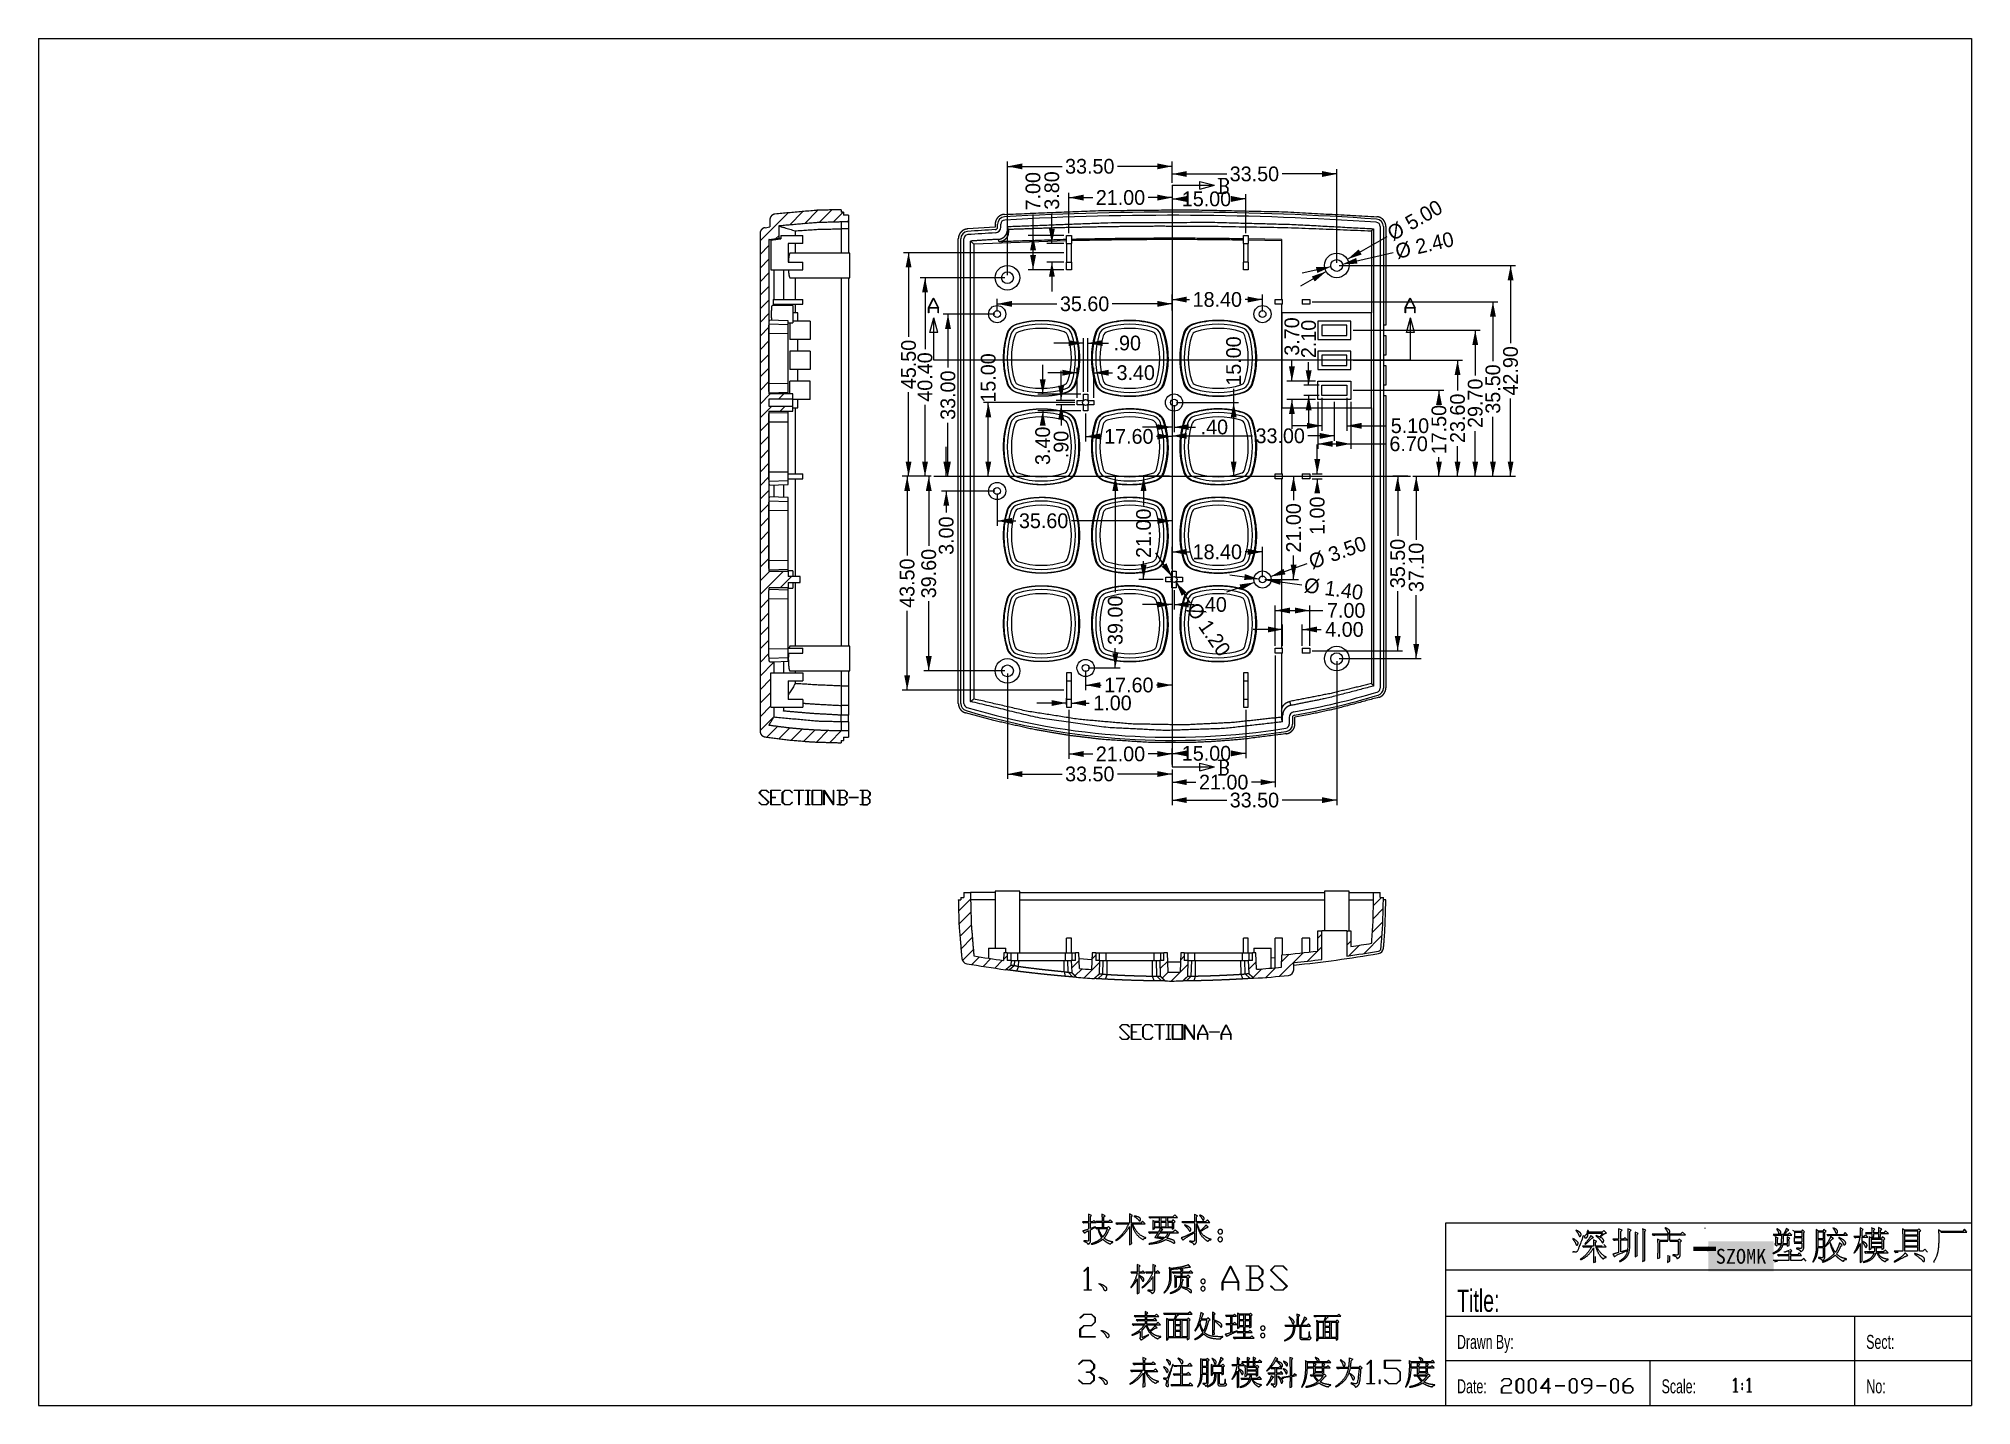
# Model space of a CAD drawing. Extents: x -97 to 297, y -189 to 89.
import ezdxf

# ---------------------------------------------------------------- set-up
doc = ezdxf.new("R2010")
doc.units = 0
doc.header["$MEASUREMENT"] = 0
doc.linetypes.add('dashed', pattern=[0])
doc.linetypes.add('solid', pattern=[0])
doc.layers.add('255', color=7, linetype='solid')
doc.layers.add('MiniCADViewLayer', color=1, linetype='Continuous')
doc.styles.add('txtstyle_4', font='simsun.ttc', dxfattribs={"height": 3.932585})
doc.dimstyles.get("Standard").update_dxf_attribs({"dimtxt": 0.18, "dimasz": 0.18, "dimexe": 0.18, "dimexo": 0.0625, "dimgap": 0.09, "dimtad": 0, "dimtih": 1, "dimtoh": 1, "dimdec": 4, "dimzin": 0, "dimdsep": 46, "dimtxsty": 'Standard', "dimcen": 0.09, "dimadec": 0, "dimazin": 0, "dimtfac": 1, "dimtdec": 4, "dimtofl": 0, "dimtmove": 0, "dimatfit": 0, "dimfxl": 1, "dimtolj": 1, "dimtzin": 0, "dimarcsym": 0})

msp = doc.modelspace()

# ---------------------------------------------------------------- texts
at = {"layer": '255', "color": 0, "linetype": 'solid'}
for s, height, width, p in [('Title:', 4.5189, 0.659722, (191.988, -170.022)), ('Drawn By:', 2.854, 0.654321, (191.988, -177.565)), ('Sect:', 2.854, 0.662857, (275.23, -177.565)), ('Date:', 2.854, 0.662857, (191.988, -186.602)), ('Scale:', 2.854, 0.659722, (233.609, -186.602)), ('No:', 2.854, 0.674603, (275.23, -186.602))]:
    msp.add_text(s, height=height, dxfattribs=dict(at, width=width)).set_placement(p)
at = {"layer": 'MiniCADViewLayer', "color": 1, "linetype": 'Continuous', "true_color": 0xff0000, "insert": (244.626, -157.21), "char_height": 3.0251, "attachment_point": 1, "style": 'txtstyle_4', "bg_fill": 1, "box_fill_scale": 1.5, "bg_fill_color": 256, "bg_fill_true_color": 16711168, "bg_fill_transparency": 0}
msp.add_mtext('SZOMK', dxfattribs=at)

# ---------------------------------------------------------------- blocks, each defined once
blk = doc.blocks.new('*D20')
at = {"layer": '255', "color": 4, "linetype": 'solid'}
for p, q in [((151.71, -20.91), (145.76, -20.1)), ((153.09, -21.09), (160.38, -22.08))]:
    blk.add_line(p, q, dxfattribs=at)
for points in [[(148.65, -21.1), (148.81, -19.91), (151.71, -20.91)], [(156.15, -20.9), (155.99, -22.09), (153.09, -21.09)]]:
    blk.add_solid(points, dxfattribs=at)
at = {"layer": '255', "color": 4, "linetype": 'solid', "insert": (166.86, -22.95), "char_height": 3, "attachment_point": 5, "rotation": 352.303}
blk.add_mtext('{\\H3.000000;%%C 1.40}', dxfattribs=at)
blk = doc.blocks.new('*D21')
at = {"layer": '255', "color": 4, "linetype": 'solid'}
for p, q in [((154.05, -20.41), (161.5, -17.75)), ((150.75, -21.59), (145.1, -23.61))]:
    blk.add_line(p, q, dxfattribs=at)
for points in [[(156.67, -18.84), (157.08, -19.97), (154.05, -20.41)], [(148.13, -23.16), (147.72, -22.03), (150.75, -21.59)]]:
    blk.add_solid(points, dxfattribs=at)
at = {"layer": '255', "color": 4, "linetype": 'solid', "insert": (167.67, -15.55), "char_height": 3, "attachment_point": 5, "rotation": 19.649}
blk.add_mtext('{\\H3.000000;%%C 3.50}', dxfattribs=at)
blk = doc.blocks.new('*D22')
at = {"layer": '255', "color": 4, "linetype": 'solid'}
for p, q in [((168.67, 43.17), (178.99, 45.52)), ((166.33, 42.63), (160.48, 41.3))]:
    blk.add_line(p, q, dxfattribs=at)
for points in [[(171.46, 44.42), (171.73, 43.25), (168.67, 43.17)], [(163.54, 41.38), (163.27, 42.55), (166.33, 42.63)]]:
    blk.add_solid(points, dxfattribs=at)
at = {"layer": '255', "color": 4, "linetype": 'solid', "insert": (185.37, 46.98), "char_height": 3, "attachment_point": 5, "rotation": 12.8624}
blk.add_mtext('{\\H3.000000;%%C 2.40}', dxfattribs=at)
blk = doc.blocks.new('*D23')
at = {"layer": '255', "color": 4, "linetype": 'solid'}
for p, q in [((169.67, 44.15), (177.74, 48.8)), ((165.33, 41.65), (160.14, 38.66))]:
    blk.add_line(p, q, dxfattribs=at)
for points in [[(171.97, 46.17), (172.57, 45.13), (169.67, 44.15)], [(163.03, 39.63), (162.43, 40.67), (165.33, 41.65)]]:
    blk.add_solid(points, dxfattribs=at)
at = {"layer": '255', "color": 4, "linetype": 'solid', "insert": (183.41, 52.07), "char_height": 3, "attachment_point": 5, "rotation": 29.949}
blk.add_mtext('{\\H3.000000;%%C 5.00}', dxfattribs=at)
blk = doc.blocks.new('*D24')
at = {"layer": '255', "color": 4, "linetype": 'solid'}
for p, q in [((134.06, -20.51), (130.66, -15.56)), ((134.74, -21.49), (137.7, -25.79))]:
    blk.add_line(p, q, dxfattribs=at)
for points in [[(131.86, -18.38), (132.85, -17.69), (134.06, -20.51)], [(136.94, -23.62), (135.95, -24.31), (134.74, -21.49)]]:
    blk.add_solid(points, dxfattribs=at)
at = {"layer": '255', "color": 4, "linetype": 'solid', "insert": (141.41, -31.18), "char_height": 3, "attachment_point": 5, "rotation": 304.5459}
blk.add_mtext('{\\H3.000000;%%C 1.20}', dxfattribs=at)
blk = doc.blocks.new('*D25')
at = {"layer": '255', "color": 4, "linetype": 'solid'}
for p, q in [((114.7, 21.07), (108.7, 21.07)), ((114.7, 15.95), (114.7, 22.07)), ((118.1, 15.95), (118.1, 22.07)), ((118.1, 21.07), (121.85, 21.07))]:
    blk.add_line(p, q, dxfattribs=at)
for points in [[(111.7, 20.47), (111.7, 21.67), (114.7, 21.07)], [(121.1, 21.67), (121.1, 20.47), (118.1, 21.07)]]:
    blk.add_solid(points, dxfattribs=at)
at = {"layer": '255', "color": 4, "linetype": 'solid', "insert": (126.6, 21.07), "char_height": 3, "attachment_point": 5}
blk.add_mtext('{\\H3.000000;3.40}', dxfattribs=at)
blk = doc.blocks.new('*D26')
at = {"layer": '255', "color": 4, "linetype": 'solid'}
for p, q in [((115.95, 17.2), (115.95, 28.1)), ((116.85, 17.2), (116.85, 28.1)), ((115.95, 27.1), (109.95, 27.1)), ((116.85, 27.1), (121.04, 27.1))]:
    blk.add_line(p, q, dxfattribs=at)
for points in [[(112.95, 26.5), (112.95, 27.7), (115.95, 27.1)], [(119.85, 27.7), (119.85, 26.5), (116.85, 27.1)]]:
    blk.add_solid(points, dxfattribs=at)
at = {"layer": '255', "color": 4, "linetype": 'solid', "insert": (124.88, 27.1), "char_height": 3, "attachment_point": 5}
blk.add_mtext('{\\H3.000000;.90}', dxfattribs=at)
blk = doc.blocks.new('*D27')
at = {"layer": '255', "color": 4, "linetype": 'solid'}
for p, q in [((107.68, 16.7), (107.68, 22.7)), ((115.45, 16.7), (106.68, 16.7)), ((115.45, 13.3), (106.68, 13.3)), ((107.68, 13.3), (107.68, 10.95))]:
    blk.add_line(p, q, dxfattribs=at)
for points in [[(107.08, 19.7), (108.28, 19.7), (107.68, 16.7)], [(108.28, 10.3), (107.08, 10.3), (107.68, 13.3)]]:
    blk.add_solid(points, dxfattribs=at)
at = {"layer": '255', "color": 4, "linetype": 'solid', "insert": (107.68, 6.2), "char_height": 3, "attachment_point": 5, "rotation": 90}
blk.add_mtext('{\\H3.000000;3.40}', dxfattribs=at)
blk = doc.blocks.new('*D28')
at = {"layer": '255', "color": 4, "linetype": 'solid'}
for p, q in [((111.43, 15.45), (111.43, 21.45)), ((114.2, 15.45), (110.43, 15.45)), ((114.2, 14.55), (110.43, 14.55)), ((111.43, 14.55), (111.43, 10.31))]:
    blk.add_line(p, q, dxfattribs=at)
for points in [[(110.83, 18.45), (112.03, 18.45), (111.43, 15.45)], [(112.03, 11.55), (110.83, 11.55), (111.43, 14.55)]]:
    blk.add_solid(points, dxfattribs=at)
at = {"layer": '255', "color": 4, "linetype": 'solid', "insert": (111.43, 6.47), "char_height": 3, "attachment_point": 5, "rotation": 90}
blk.add_mtext('{\\H3.000000;.90}', dxfattribs=at)
blk = doc.blocks.new('*D29')
at = {"layer": '255', "color": 4, "linetype": 'solid'}
for p, q in [((105.71, 49), (105.71, 53.26)), ((112, 49), (104.71, 49)), ((105.71, 42), (105.71, 49)), ((105.71, 49), (105.71, 49)), ((112, 42), (104.71, 42))]:
    blk.add_line(p, q, dxfattribs=at)
for points in [[(106.31, 46), (105.11, 46), (105.71, 49)], [(105.11, 45), (106.31, 45), (105.71, 42)]]:
    blk.add_solid(points, dxfattribs=at)
at = {"layer": '255', "color": 4, "linetype": 'solid', "insert": (105.71, 58), "char_height": 3, "attachment_point": 5, "rotation": 90}
blk.add_mtext('{\\H3.000000;7.00}', dxfattribs=at)
blk = doc.blocks.new('*D30')
at = {"layer": '255', "color": 4, "linetype": 'solid'}
for p, q in [((109.54, 47.4), (109.54, 53.41)), ((112, 47.4), (108.54, 47.4)), ((112, 43.6), (108.54, 43.6)), ((109.54, 43.6), (109.54, 37.6))]:
    blk.add_line(p, q, dxfattribs=at)
for points in [[(108.94, 50.4), (110.14, 50.4), (109.54, 47.4)], [(110.14, 40.6), (108.94, 40.6), (109.54, 43.6)]]:
    blk.add_solid(points, dxfattribs=at)
at = {"layer": '255', "color": 4, "linetype": 'solid', "insert": (109.54, 58.15), "char_height": 3, "attachment_point": 5, "rotation": 90}
blk.add_mtext('{\\H3.000000;3.80}', dxfattribs=at)
blk = doc.blocks.new('*D31')
at = {"layer": '255', "color": 4, "linetype": 'solid'}
for p, q in [((112, 45.5), (79.38, 45.5)), ((80.38, 45.5), (80.38, 28.39)), ((80.38, 0), (80.38, 17.11)), ((85, 0), (79.38, 0))]:
    blk.add_line(p, q, dxfattribs=at)
for points in [[(80.98, 42.5), (79.78, 42.5), (80.38, 45.5)], [(79.78, 3), (80.98, 3), (80.38, 0)]]:
    blk.add_solid(points, dxfattribs=at)
at = {"layer": '255', "color": 4, "linetype": 'solid', "insert": (80.38, 22.75), "char_height": 3, "attachment_point": 5, "rotation": 90}
blk.add_mtext('{\\H3.000000;45.50}', dxfattribs=at)
blk = doc.blocks.new('*D32')
at = {"layer": '255', "color": 4, "linetype": 'solid'}
for p, q in [((183, 0), (184.68, 0)), ((183.68, 0), (183.68, -12.91)), ((183.68, -37.1), (183.68, -24.19)), ((168, -37.1), (184.68, -37.1))]:
    blk.add_line(p, q, dxfattribs=at)
for points in [[(184.28, -3), (183.08, -3), (183.68, 0)], [(183.08, -34.1), (184.28, -34.1), (183.68, -37.1)]]:
    blk.add_solid(points, dxfattribs=at)
at = {"layer": '255', "color": 4, "linetype": 'solid', "insert": (183.68, -18.55), "char_height": 3, "attachment_point": 5, "rotation": 90}
blk.add_mtext('{\\H3.000000;37.10}', dxfattribs=at)
blk = doc.blocks.new('*D33')
at = {"layer": '255', "color": 4, "linetype": 'solid'}
for p, q in [((182, 0), (178.91, 0)), ((179.91, 0), (179.91, -12.11)), ((179.91, -35.5), (179.91, -23.39)), ((162.5, -35.5), (180.91, -35.5))]:
    blk.add_line(p, q, dxfattribs=at)
for points in [[(180.51, -3), (179.31, -3), (179.91, 0)], [(179.31, -32.5), (180.51, -32.5), (179.91, -35.5)]]:
    blk.add_solid(points, dxfattribs=at)
at = {"layer": '255', "color": 4, "linetype": 'solid', "insert": (179.91, -17.75), "char_height": 3, "attachment_point": 5, "rotation": 90}
blk.add_mtext('{\\H3.000000;35.50}', dxfattribs=at)
blk = doc.blocks.new('*D34')
at = {"layer": '255', "color": 4, "linetype": 'solid'}
for p, q in [((85, 0), (79.09, 0)), ((80.09, 0), (80.09, -16.11)), ((80.09, -43.5), (80.09, -27.39)), ((112, -43.5), (79.09, -43.5))]:
    blk.add_line(p, q, dxfattribs=at)
for points in [[(80.69, -3), (79.49, -3), (80.09, 0)], [(79.49, -40.5), (80.69, -40.5), (80.09, -43.5)]]:
    blk.add_solid(points, dxfattribs=at)
at = {"layer": '255', "color": 4, "linetype": 'solid', "insert": (80.09, -21.75), "char_height": 3, "attachment_point": 5, "rotation": 90}
blk.add_mtext('{\\H3.000000;43.50}', dxfattribs=at)
blk = doc.blocks.new('*D35')
at = {"layer": '255', "color": 4, "linetype": 'solid'}
for p, q in [((113, 0), (123.45, 0)), ((122.45, 0), (122.45, -23.66)), ((122.45, -39), (122.45, -34.95)), ((116.9, -39), (123.45, -39))]:
    blk.add_line(p, q, dxfattribs=at)
for points in [[(123.05, -3), (121.85, -3), (122.45, 0)], [(121.85, -36), (123.05, -36), (122.45, -39)]]:
    blk.add_solid(points, dxfattribs=at)
at = {"layer": '255', "color": 4, "linetype": 'solid', "insert": (122.45, -29.31), "char_height": 3, "attachment_point": 5, "rotation": 90}
blk.add_mtext('{\\H3.000000;39.00}', dxfattribs=at)
blk = doc.blocks.new('*D36')
at = {"layer": '255', "color": 4, "linetype": 'solid'}
for p, q in [((85, 0), (83.49, 0)), ((84.49, 0), (84.49, -14.16)), ((84.49, -39.6), (84.49, -25.44)), ((100, -39.6), (83.49, -39.6))]:
    blk.add_line(p, q, dxfattribs=at)
for points in [[(85.09, -3), (83.89, -3), (84.49, 0)], [(83.89, -36.6), (85.09, -36.6), (84.49, -39.6)]]:
    blk.add_solid(points, dxfattribs=at)
at = {"layer": '255', "color": 4, "linetype": 'solid', "insert": (84.49, -19.8), "char_height": 3, "attachment_point": 5, "rotation": 90}
blk.add_mtext('{\\H3.000000;39.60}', dxfattribs=at)
blk = doc.blocks.new('*D37')
at = {"layer": '255', "color": 4, "linetype": 'solid'}
for p, q in [((133.5, 0), (127.2, 0)), ((128.2, 0), (128.2, -5.95)), ((128.2, -21), (128.2, -17.24)), ((132.2, -21), (127.2, -21))]:
    blk.add_line(p, q, dxfattribs=at)
for points in [[(128.8, -3), (127.6, -3), (128.2, 0)], [(127.6, -18), (128.8, -18), (128.2, -21)]]:
    blk.add_solid(points, dxfattribs=at)
at = {"layer": '255', "color": 4, "linetype": 'solid', "insert": (128.2, -11.6), "char_height": 3, "attachment_point": 5, "rotation": 90}
blk.add_mtext('{\\H3.000000;21.00}', dxfattribs=at)
blk = doc.blocks.new('*D38')
at = {"layer": '255', "color": 4, "linetype": 'solid'}
for p, q in [((156.76, 0), (159.72, 0)), ((158.72, 0), (158.72, -4.86)), ((158.72, -21), (158.72, -16.14)), ((152.9, -21), (159.72, -21))]:
    blk.add_line(p, q, dxfattribs=at)
for points in [[(159.32, -3), (158.12, -3), (158.72, 0)], [(158.12, -18), (159.32, -18), (158.72, -21)]]:
    blk.add_solid(points, dxfattribs=at)
at = {"layer": '255', "color": 4, "linetype": 'solid', "insert": (158.72, -10.5), "char_height": 3, "attachment_point": 5, "rotation": 90}
blk.add_mtext('{\\H3.000000;21.00}', dxfattribs=at)
blk = doc.blocks.new('*D39')
at = {"layer": '255', "color": 4, "linetype": 'solid'}
for p, q in [((163.54, 0.5), (163.54, 6.5)), ((162.5, 0.5), (164.54, 0.5)), ((162.5, -0.5), (164.54, -0.5)), ((163.54, -0.5), (163.54, -3.29))]:
    blk.add_line(p, q, dxfattribs=at)
for points in [[(162.94, 3.5), (164.14, 3.5), (163.54, 0.5)], [(164.14, -3.5), (162.94, -3.5), (163.54, -0.5)]]:
    blk.add_solid(points, dxfattribs=at)
at = {"layer": '255', "color": 4, "linetype": 'solid', "insert": (163.54, -8.03), "char_height": 3, "attachment_point": 5, "rotation": 90}
blk.add_mtext('{\\H3.000000;1.00}', dxfattribs=at)
blk = doc.blocks.new('*D40')
at = {"layer": '255', "color": 4, "linetype": 'solid'}
for p, q in [((161.79, 18.55), (161.79, 23.19)), ((163.95, 18.55), (160.79, 18.55)), ((163.95, 16.45), (160.79, 16.45)), ((161.79, 16.45), (161.79, 10.45))]:
    blk.add_line(p, q, dxfattribs=at)
for points in [[(161.19, 21.55), (162.39, 21.55), (161.79, 18.55)], [(162.39, 13.45), (161.19, 13.45), (161.79, 16.45)]]:
    blk.add_solid(points, dxfattribs=at)
at = {"layer": '255', "color": 4, "linetype": 'solid', "insert": (161.79, 27.94), "char_height": 3, "attachment_point": 5, "rotation": 90}
blk.add_mtext('{\\H3.000000;2.10}', dxfattribs=at)
blk = doc.blocks.new('*D41')
at = {"layer": '255', "color": 4, "linetype": 'solid'}
for p, q in [((158.38, 19.35), (158.38, 23.69)), ((163.15, 19.35), (157.38, 19.35)), ((163.15, 15.65), (157.38, 15.65)), ((158.38, 15.65), (158.38, 9.65))]:
    blk.add_line(p, q, dxfattribs=at)
for points in [[(157.78, 22.35), (158.98, 22.35), (158.38, 19.35)], [(158.98, 12.65), (157.78, 12.65), (158.38, 15.65)]]:
    blk.add_solid(points, dxfattribs=at)
at = {"layer": '255', "color": 4, "linetype": 'solid', "insert": (158.38, 28.44), "char_height": 3, "attachment_point": 5, "rotation": 90}
blk.add_mtext('{\\H3.000000;3.70}', dxfattribs=at)
blk = doc.blocks.new('*D42')
at = {"layer": '255', "color": 4, "linetype": 'solid'}
for p, q in [((168, 42.9), (203.88, 42.9)), ((202.88, 42.9), (202.88, 27.09)), ((202.88, 0), (202.88, 15.81)), ((183, 0), (203.88, 0))]:
    blk.add_line(p, q, dxfattribs=at)
for points in [[(203.48, 39.9), (202.28, 39.9), (202.88, 42.9)], [(202.28, 3), (203.48, 3), (202.88, 0)]]:
    blk.add_solid(points, dxfattribs=at)
at = {"layer": '255', "color": 4, "linetype": 'solid', "insert": (202.88, 21.45), "char_height": 3, "attachment_point": 5, "rotation": 90}
blk.add_mtext('{\\H3.000000;42.90}', dxfattribs=at)
blk = doc.blocks.new('*D43')
at = {"layer": '255', "color": 4, "linetype": 'solid'}
for p, q in [((162.5, 35.5), (200.29, 35.5)), ((199.29, 35.5), (199.29, 23.39)), ((199.29, 0), (199.29, 12.11)), ((183, 0), (200.29, 0))]:
    blk.add_line(p, q, dxfattribs=at)
for points in [[(199.89, 32.5), (198.69, 32.5), (199.29, 35.5)], [(198.69, 3), (199.89, 3), (199.29, 0)]]:
    blk.add_solid(points, dxfattribs=at)
at = {"layer": '255', "color": 4, "linetype": 'solid', "insert": (199.29, 17.75), "char_height": 3, "attachment_point": 5, "rotation": 90}
blk.add_mtext('{\\H3.000000;35.50}', dxfattribs=at)
blk = doc.blocks.new('*D44')
at = {"layer": '255', "color": 4, "linetype": 'solid'}
for p, q in [((170.85, 29.7), (196.69, 29.7)), ((195.69, 29.7), (195.69, 20.49)), ((195.69, 0), (195.69, 9.21)), ((183, 0), (196.69, 0))]:
    blk.add_line(p, q, dxfattribs=at)
for points in [[(196.29, 26.7), (195.09, 26.7), (195.69, 29.7)], [(195.09, 3), (196.29, 3), (195.69, 0)]]:
    blk.add_solid(points, dxfattribs=at)
at = {"layer": '255', "color": 4, "linetype": 'solid', "insert": (195.69, 14.85), "char_height": 3, "attachment_point": 5, "rotation": 90}
blk.add_mtext('{\\H3.000000;29.70}', dxfattribs=at)
blk = doc.blocks.new('*D45')
at = {"layer": '255', "color": 4, "linetype": 'solid'}
for p, q in [((170.85, 23.6), (193.09, 23.6)), ((192.09, 23.6), (192.09, 17.44)), ((192.09, 0), (192.09, 6.16)), ((183, 0), (193.09, 0))]:
    blk.add_line(p, q, dxfattribs=at)
for points in [[(192.69, 20.6), (191.49, 20.6), (192.09, 23.6)], [(191.49, 3), (192.69, 3), (192.09, 0)]]:
    blk.add_solid(points, dxfattribs=at)
at = {"layer": '255', "color": 4, "linetype": 'solid', "insert": (192.09, 11.8), "char_height": 3, "attachment_point": 5, "rotation": 90}
blk.add_mtext('{\\H3.000000;23.60}', dxfattribs=at)
blk = doc.blocks.new('*D46')
at = {"layer": '255', "color": 4, "linetype": 'solid'}
for p, q in [((170.85, 17.5), (189.31, 17.5)), ((188.31, 17.5), (188.31, 15.15)), ((183, 0), (189.31, 0)), ((188.31, 0), (188.31, 3.86))]:
    blk.add_line(p, q, dxfattribs=at)
for points in [[(188.91, 14.5), (187.71, 14.5), (188.31, 17.5)], [(187.71, 3), (188.91, 3), (188.31, 0)]]:
    blk.add_solid(points, dxfattribs=at)
at = {"layer": '255', "color": 4, "linetype": 'solid', "insert": (188.31, 9.5), "char_height": 3, "attachment_point": 5, "rotation": 90}
blk.add_mtext('{\\H3.000000;17.50}', dxfattribs=at)
blk = doc.blocks.new('*D47')
at = {"layer": '255', "color": 4, "linetype": 'solid'}
for p, q in [((100, 40.4), (82.73, 40.4)), ((83.73, 40.4), (83.73, 25.84)), ((83.73, 0), (83.73, 14.56)), ((85, 0), (82.73, 0))]:
    blk.add_line(p, q, dxfattribs=at)
for points in [[(84.33, 37.4), (83.13, 37.4), (83.73, 40.4)], [(83.13, 3), (84.33, 3), (83.73, 0)]]:
    blk.add_solid(points, dxfattribs=at)
at = {"layer": '255', "color": 4, "linetype": 'solid', "insert": (83.73, 20.2), "char_height": 3, "attachment_point": 5, "rotation": 90}
blk.add_mtext('{\\H3.000000;40.40}', dxfattribs=at)
blk = doc.blocks.new('*D48')
at = {"layer": '255', "color": 4, "linetype": 'solid'}
for p, q in [((97.9, 33), (87.4, 33)), ((88.4, 33), (88.4, 22.14)), ((88.4, 0), (88.4, 10.86)), ((86, 0), (89.4, 0))]:
    blk.add_line(p, q, dxfattribs=at)
for points in [[(89, 30), (87.8, 30), (88.4, 33)], [(87.8, 3), (89, 3), (88.4, 0)]]:
    blk.add_solid(points, dxfattribs=at)
at = {"layer": '255', "color": 4, "linetype": 'solid', "insert": (88.4, 16.5), "char_height": 3, "attachment_point": 5, "rotation": 90}
blk.add_mtext('{\\H3.000000;33.00}', dxfattribs=at)
blk = doc.blocks.new('*D49')
at = {"layer": '255', "color": 4, "linetype": 'solid'}
for p, q in [((146.53, 15), (146.53, 17.8)), ((134.9, 15), (147.53, 15)), ((146.53, 0), (146.53, 15)), ((146.53, 15), (146.53, 15)), ((134.5, 0), (147.53, 0))]:
    blk.add_line(p, q, dxfattribs=at)
for points in [[(147.13, 12), (145.93, 12), (146.53, 15)], [(145.93, 3), (147.13, 3), (146.53, 0)]]:
    blk.add_solid(points, dxfattribs=at)
at = {"layer": '255', "color": 4, "linetype": 'solid', "insert": (146.53, 23.45), "char_height": 3, "attachment_point": 5, "rotation": 90}
blk.add_mtext('{\\H3.000000;15.00}', dxfattribs=at)
blk = doc.blocks.new('*D50')
at = {"layer": '255', "color": 4, "linetype": 'solid'}
for p, q in [((114.2, 15), (95.6, 15)), ((96.6, 0), (96.6, 15)), ((96.6, 15), (96.6, 15)), ((96.6, 15), (96.6, 15)), ((94.17, 0), (97.6, 0))]:
    blk.add_line(p, q, dxfattribs=at)
for points in [[(97.2, 12), (96, 12), (96.6, 15)], [(96, 3), (97.2, 3), (96.6, 0)]]:
    blk.add_solid(points, dxfattribs=at)
at = {"layer": '255', "color": 4, "linetype": 'solid', "insert": (96.6, 20), "char_height": 3, "attachment_point": 5, "rotation": 90}
blk.add_mtext('{\\H3.000000;15.00}', dxfattribs=at)
blk = doc.blocks.new('*D51')
at = {"layer": '255', "color": 4, "linetype": 'solid'}
for p, q in [((88.05, 0), (88.05, 6)), ((86, 0), (89.05, 0)), ((97.9, -3), (87.05, -3)), ((88.05, -3), (88.05, -7.34))]:
    blk.add_line(p, q, dxfattribs=at)
for points in [[(87.45, 3), (88.65, 3), (88.05, 0)], [(88.65, -6), (87.45, -6), (88.05, -3)]]:
    blk.add_solid(points, dxfattribs=at)
at = {"layer": '255', "color": 4, "linetype": 'solid', "insert": (88.05, -12.08), "char_height": 3, "attachment_point": 5, "rotation": 90}
blk.add_mtext('{\\H3.000000;3.00}', dxfattribs=at)
blk = doc.blocks.new('*D52')
at = {"layer": '255', "color": 4, "linetype": 'solid'}
for p, q in [((134, 59.71), (134, 62.51)), ((134, 61.51), (145.11, 61.51)), ((167.5, 61.51), (156.39, 61.51)), ((167.5, 43.4), (167.5, 62.51))]:
    blk.add_line(p, q, dxfattribs=at)
for points in [[(137, 62.11), (137, 60.91), (134, 61.51)], [(164.5, 60.91), (164.5, 62.11), (167.5, 61.51)]]:
    blk.add_solid(points, dxfattribs=at)
at = {"layer": '255', "color": 4, "linetype": 'solid', "insert": (150.75, 61.51), "char_height": 3, "attachment_point": 5}
blk.add_mtext('{\\H3.000000;33.50}', dxfattribs=at)
blk = doc.blocks.new('*D53')
at = {"layer": '255', "color": 4, "linetype": 'solid'}
for p, q in [((100.5, 40.9), (100.5, 64.06)), ((100.5, 63.06), (111.61, 63.06)), ((134, 63.06), (122.89, 63.06)), ((134, 59.71), (134, 64.06))]:
    blk.add_line(p, q, dxfattribs=at)
for points in [[(103.5, 63.66), (103.5, 62.46), (100.5, 63.06)], [(131, 62.46), (131, 63.66), (134, 63.06)]]:
    blk.add_solid(points, dxfattribs=at)
at = {"layer": '255', "color": 4, "linetype": 'solid', "insert": (117.25, 63.06), "char_height": 3, "attachment_point": 5}
blk.add_mtext('{\\H3.000000;33.50}', dxfattribs=at)
blk = doc.blocks.new('*D54')
at = {"layer": '255', "color": 4, "linetype": 'solid'}
for p, q in [((134, 58.71), (134, 55.43)), ((134, 56.43), (135.36, 56.43)), ((149, 56.43), (146.65, 56.43)), ((149, 49.5), (149, 57.43))]:
    blk.add_line(p, q, dxfattribs=at)
for points in [[(137, 57.03), (137, 55.83), (134, 56.43)], [(146, 55.83), (146, 57.03), (149, 56.43)]]:
    blk.add_solid(points, dxfattribs=at)
at = {"layer": '255', "color": 4, "linetype": 'solid', "insert": (141, 56.43), "char_height": 3, "attachment_point": 5}
blk.add_mtext('{\\H3.000000;15.00}', dxfattribs=at)
blk = doc.blocks.new('*D55')
at = {"layer": '255', "color": 4, "linetype": 'solid'}
for p, q in [((113, 49.5), (113, 57.71)), ((113, 56.71), (117.86, 56.71)), ((134, 56.71), (129.14, 56.71)), ((134, 58.71), (134, 55.71))]:
    blk.add_line(p, q, dxfattribs=at)
for points in [[(116, 57.31), (116, 56.11), (113, 56.71)], [(131, 56.11), (131, 57.31), (134, 56.71)]]:
    blk.add_solid(points, dxfattribs=at)
at = {"layer": '255', "color": 4, "linetype": 'solid', "insert": (123.5, 56.71), "char_height": 3, "attachment_point": 5}
blk.add_mtext('{\\H3.000000;21.00}', dxfattribs=at)
blk = doc.blocks.new('*D56')
at = {"layer": '255', "color": 4, "linetype": 'solid'}
for p, q in [((98.4, 33.5), (98.4, 36.08)), ((134, 33.75), (134, 36.08)), ((98.4, 35.08), (110.56, 35.08)), ((134, 35.08), (121.84, 35.08))]:
    blk.add_line(p, q, dxfattribs=at)
for points in [[(101.4, 35.68), (101.4, 34.48), (98.4, 35.08)], [(131, 34.48), (131, 35.68), (134, 35.08)]]:
    blk.add_solid(points, dxfattribs=at)
at = {"layer": '255', "color": 4, "linetype": 'solid', "insert": (116.2, 35.08), "char_height": 3, "attachment_point": 5}
blk.add_mtext('{\\H3.000000;35.60}', dxfattribs=at)
blk = doc.blocks.new('*D57')
at = {"layer": '255', "color": 4, "linetype": 'solid'}
for p, q in [((134, 33.75), (134, 36.96)), ((134, 35.96), (137.56, 35.96)), ((152.4, 35.96), (148.84, 35.96)), ((152.4, 33.5), (152.4, 36.96))]:
    blk.add_line(p, q, dxfattribs=at)
for points in [[(137, 36.56), (137, 35.36), (134, 35.96)], [(149.4, 35.36), (149.4, 36.56), (152.4, 35.96)]]:
    blk.add_solid(points, dxfattribs=at)
at = {"layer": '255', "color": 4, "linetype": 'solid', "insert": (143.2, 35.96), "char_height": 3, "attachment_point": 5}
blk.add_mtext('{\\H3.000000;18.40}', dxfattribs=at)
blk = doc.blocks.new('*D58')
at = {"layer": '255', "color": 4, "linetype": 'solid'}
for p, q in [((163.65, 15.15), (163.65, 5.59)), ((170.35, 15.15), (170.35, 5.59)), ((163.65, 6.59), (170.35, 6.59)), ((170.35, 6.59), (170.35, 6.59)), ((170.35, 6.59), (177.38, 6.59))]:
    blk.add_line(p, q, dxfattribs=at)
for points in [[(166.65, 7.19), (166.65, 5.99), (163.65, 6.59)], [(167.35, 5.99), (167.35, 7.19), (170.35, 6.59)]]:
    blk.add_solid(points, dxfattribs=at)
at = {"layer": '255', "color": 4, "linetype": 'solid', "insert": (182.13, 6.59), "char_height": 3, "attachment_point": 5}
blk.add_mtext('{\\H3.000000;6.70}', dxfattribs=at)
blk = doc.blocks.new('*D59')
at = {"layer": '255', "color": 4, "linetype": 'solid'}
for p, q in [((164.45, 15.95), (164.45, 9.27)), ((169.55, 15.95), (169.55, 9.27)), ((164.45, 10.27), (158.45, 10.27)), ((169.55, 10.27), (177.66, 10.27))]:
    blk.add_line(p, q, dxfattribs=at)
for points in [[(161.45, 9.67), (161.45, 10.87), (164.45, 10.27)], [(172.55, 10.87), (172.55, 9.67), (169.55, 10.27)]]:
    blk.add_solid(points, dxfattribs=at)
at = {"layer": '255', "color": 4, "linetype": 'solid', "insert": (182.4, 10.27), "char_height": 3, "attachment_point": 5}
blk.add_mtext('{\\H3.000000;5.10}', dxfattribs=at)
blk = doc.blocks.new('*D60')
at = {"layer": '255', "color": 4, "linetype": 'solid'}
for p, q in [((134, 15.15), (134, 7.22)), ((167, 15.15), (167, 7.22)), ((134, 8.22), (150.35, 8.22)), ((167, 8.22), (161.64, 8.22))]:
    blk.add_line(p, q, dxfattribs=at)
for points in [[(137, 8.82), (137, 7.62), (134, 8.22)], [(164, 7.62), (164, 8.82), (167, 8.22)]]:
    blk.add_solid(points, dxfattribs=at)
at = {"layer": '255', "color": 4, "linetype": 'solid', "insert": (156, 8.22), "char_height": 3, "attachment_point": 5}
blk.add_mtext('{\\H3.000000;33.00}', dxfattribs=at)
blk = doc.blocks.new('*D61')
at = {"layer": '255', "color": 4, "linetype": 'solid'}
for p, q in [((116.4, 12.8), (116.4, 7.1)), ((134, 12.8), (134, 7.1)), ((116.4, 8.1), (119.56, 8.1)), ((134, 8.1), (130.84, 8.1))]:
    blk.add_line(p, q, dxfattribs=at)
for points in [[(119.4, 8.7), (119.4, 7.5), (116.4, 8.1)], [(131, 7.5), (131, 8.7), (134, 8.1)]]:
    blk.add_solid(points, dxfattribs=at)
at = {"layer": '255', "color": 4, "linetype": 'solid', "insert": (125.2, 8.1), "char_height": 3, "attachment_point": 5}
blk.add_mtext('{\\H3.000000;17.60}', dxfattribs=at)
blk = doc.blocks.new('*D62')
at = {"layer": '255', "color": 4, "linetype": 'solid'}
for p, q in [((134, 12.8), (134, 9.01)), ((134.4, 14.5), (134.4, 9.01)), ((134, 10.01), (128, 10.01)), ((134.4, 10.01), (138.75, 10.01))]:
    blk.add_line(p, q, dxfattribs=at)
for points in [[(131, 9.41), (131, 10.61), (134, 10.01)], [(137.4, 10.61), (137.4, 9.41), (134.4, 10.01)]]:
    blk.add_solid(points, dxfattribs=at)
at = {"layer": '255', "color": 4, "linetype": 'solid', "insert": (142.6, 10.01), "char_height": 3, "attachment_point": 5}
blk.add_mtext('{\\H3.000000;.40}', dxfattribs=at)
blk = doc.blocks.new('*D63')
at = {"layer": '255', "color": 4, "linetype": 'solid'}
for p, q in [((98.4, -3.5), (98.4, -10.07)), ((134, -0.5), (134, -10.07)), ((98.4, -9.07), (102.22, -9.07)), ((134, -9.07), (113.51, -9.07))]:
    blk.add_line(p, q, dxfattribs=at)
for points in [[(101.4, -8.47), (101.4, -9.67), (98.4, -9.07)], [(131, -9.67), (131, -8.47), (134, -9.07)]]:
    blk.add_solid(points, dxfattribs=at)
at = {"layer": '255', "color": 4, "linetype": 'solid', "insert": (107.86, -9.07), "char_height": 3, "attachment_point": 5}
blk.add_mtext('{\\H3.000000;35.60}', dxfattribs=at)
blk = doc.blocks.new('*D64')
at = {"layer": '255', "color": 4, "linetype": 'solid'}
for p, q in [((134, -18.8), (134, -14.39)), ((134, -15.39), (137.56, -15.39)), ((152.4, -15.39), (148.84, -15.39)), ((152.4, -20.5), (152.4, -14.39))]:
    blk.add_line(p, q, dxfattribs=at)
for points in [[(137, -14.79), (137, -15.99), (134, -15.39)], [(149.4, -15.99), (149.4, -14.79), (152.4, -15.39)]]:
    blk.add_solid(points, dxfattribs=at)
at = {"layer": '255', "color": 4, "linetype": 'solid', "insert": (143.2, -15.39), "char_height": 3, "attachment_point": 5}
blk.add_mtext('{\\H3.000000;18.40}', dxfattribs=at)
blk = doc.blocks.new('*D65')
at = {"layer": '255', "color": 4, "linetype": 'solid'}
for p, q in [((134, -23.2), (134, -27.1)), ((134.4, -23.2), (134.4, -27.1)), ((134, -26.1), (128, -26.1)), ((134.4, -26.1), (138.5, -26.1))]:
    blk.add_line(p, q, dxfattribs=at)
for points in [[(131, -26.7), (131, -25.5), (134, -26.1)], [(137.4, -25.5), (137.4, -26.7), (134.4, -26.1)]]:
    blk.add_solid(points, dxfattribs=at)
at = {"layer": '255', "color": 4, "linetype": 'solid', "insert": (142.35, -26.1), "char_height": 3, "attachment_point": 5}
blk.add_mtext('{\\H3.000000;.40}', dxfattribs=at)
blk = doc.blocks.new('*D66')
at = {"layer": '255', "color": 4, "linetype": 'solid'}
for p, q in [((112.5, -46.14), (106.5, -46.14)), ((112.5, -46.5), (112.5, -45.14)), ((113.5, -46.5), (113.5, -45.14)), ((113.5, -46.14), (117.13, -46.14))]:
    blk.add_line(p, q, dxfattribs=at)
for points in [[(109.5, -46.74), (109.5, -45.54), (112.5, -46.14)], [(116.5, -45.54), (116.5, -46.74), (113.5, -46.14)]]:
    blk.add_solid(points, dxfattribs=at)
at = {"layer": '255', "color": 4, "linetype": 'solid', "insert": (121.87, -46.14), "char_height": 3, "attachment_point": 5}
blk.add_mtext('{\\H3.000000;1.00}', dxfattribs=at)
blk = doc.blocks.new('*D67')
at = {"layer": '255', "color": 4, "linetype": 'solid'}
for p, q in [((155, -34.5), (155, -26.31)), ((155, -27.31), (162, -27.31)), ((162, -34.5), (162, -26.31)), ((162, -27.31), (162, -27.31)), ((162, -27.31), (164.68, -27.31))]:
    blk.add_line(p, q, dxfattribs=at)
for points in [[(158, -26.71), (158, -27.91), (155, -27.31)], [(159, -27.91), (159, -26.71), (162, -27.31)]]:
    blk.add_solid(points, dxfattribs=at)
at = {"layer": '255', "color": 4, "linetype": 'solid', "insert": (169.43, -27.31), "char_height": 3, "attachment_point": 5}
blk.add_mtext('{\\H3.000000;7.00}', dxfattribs=at)
blk = doc.blocks.new('*D68')
at = {"layer": '255', "color": 4, "linetype": 'solid'}
for p, q in [((156.5, -31.18), (150.5, -31.18)), ((156.5, -34.5), (156.5, -30.18)), ((160.5, -34.5), (160.5, -30.18)), ((160.5, -31.18), (164.33, -31.18))]:
    blk.add_line(p, q, dxfattribs=at)
for points in [[(153.5, -31.78), (153.5, -30.58), (156.5, -31.18)], [(163.5, -30.58), (163.5, -31.78), (160.5, -31.18)]]:
    blk.add_solid(points, dxfattribs=at)
at = {"layer": '255', "color": 4, "linetype": 'solid', "insert": (169.07, -31.18), "char_height": 3, "attachment_point": 5}
blk.add_mtext('{\\H3.000000;4.00}', dxfattribs=at)
blk = doc.blocks.new('*D69')
at = {"layer": '255', "color": 4, "linetype": 'solid'}
for p, q in [((167.5, -37.6), (167.5, -66.9)), ((134, -59.66), (134, -66.9)), ((134, -65.9), (145.11, -65.9)), ((167.5, -65.9), (156.39, -65.9))]:
    blk.add_line(p, q, dxfattribs=at)
for points in [[(137, -65.3), (137, -66.5), (134, -65.9)], [(164.5, -66.5), (164.5, -65.3), (167.5, -65.9)]]:
    blk.add_solid(points, dxfattribs=at)
at = {"layer": '255', "color": 4, "linetype": 'solid', "insert": (150.75, -65.9), "char_height": 3, "attachment_point": 5}
blk.add_mtext('{\\H3.000000;33.50}', dxfattribs=at)
blk = doc.blocks.new('*D70')
at = {"layer": '255', "color": 4, "linetype": 'solid'}
for p, q in [((155, -36.5), (155, -63.25)), ((134, -59.66), (134, -63.25)), ((134, -62.25), (138.86, -62.25)), ((155, -62.25), (150.14, -62.25))]:
    blk.add_line(p, q, dxfattribs=at)
for points in [[(137, -61.65), (137, -62.85), (134, -62.25)], [(152, -62.85), (152, -61.65), (155, -62.25)]]:
    blk.add_solid(points, dxfattribs=at)
at = {"layer": '255', "color": 4, "linetype": 'solid', "insert": (144.5, -62.25), "char_height": 3, "attachment_point": 5}
blk.add_mtext('{\\H3.000000;21.00}', dxfattribs=at)
blk = doc.blocks.new('*D71')
at = {"layer": '255', "color": 4, "linetype": 'solid'}
for p, q in [((100.5, -40.1), (100.5, -61.59)), ((100.5, -60.59), (111.61, -60.59)), ((134, -60.59), (122.89, -60.59)), ((134, -59.66), (134, -61.59))]:
    blk.add_line(p, q, dxfattribs=at)
for points in [[(103.5, -59.99), (103.5, -61.19), (100.5, -60.59)], [(131, -61.19), (131, -59.99), (134, -60.59)]]:
    blk.add_solid(points, dxfattribs=at)
at = {"layer": '255', "color": 4, "linetype": 'solid', "insert": (117.25, -60.59), "char_height": 3, "attachment_point": 5}
blk.add_mtext('{\\H3.000000;33.50}', dxfattribs=at)
blk = doc.blocks.new('*D72')
at = {"layer": '255', "color": 4, "linetype": 'solid'}
for p, q in [((116.4, -39.5), (116.4, -43.49)), ((116.4, -42.49), (119.56, -42.49)), ((134, -42.49), (130.84, -42.49)), ((134, -42.1), (134, -43.49))]:
    blk.add_line(p, q, dxfattribs=at)
for points in [[(119.4, -41.89), (119.4, -43.09), (116.4, -42.49)], [(131, -43.09), (131, -41.89), (134, -42.49)]]:
    blk.add_solid(points, dxfattribs=at)
at = {"layer": '255', "color": 4, "linetype": 'solid', "insert": (125.2, -42.49), "char_height": 3, "attachment_point": 5}
blk.add_mtext('{\\H3.000000;17.60}', dxfattribs=at)
blk = doc.blocks.new('*D73')
at = {"layer": '255', "color": 4, "linetype": 'solid'}
for p, q in [((149, -47.5), (149, -57.39)), ((134, -58.66), (134, -55.39)), ((134, -56.39), (135.36, -56.39)), ((149, -56.39), (146.65, -56.39))]:
    blk.add_line(p, q, dxfattribs=at)
for points in [[(137, -55.79), (137, -56.99), (134, -56.39)], [(146, -56.99), (146, -55.79), (149, -56.39)]]:
    blk.add_solid(points, dxfattribs=at)
at = {"layer": '255', "color": 4, "linetype": 'solid', "insert": (141, -56.39), "char_height": 3, "attachment_point": 5}
blk.add_mtext('{\\H3.000000;15.00}', dxfattribs=at)
blk = doc.blocks.new('*D74')
at = {"layer": '255', "color": 4, "linetype": 'solid'}
for p, q in [((113, -47.5), (113, -57.51)), ((113, -56.51), (117.86, -56.51)), ((134, -56.51), (129.14, -56.51)), ((134, -58.66), (134, -55.51))]:
    blk.add_line(p, q, dxfattribs=at)
for points in [[(116, -55.91), (116, -57.11), (113, -56.51)], [(131, -57.11), (131, -55.91), (134, -56.51)]]:
    blk.add_solid(points, dxfattribs=at)
at = {"layer": '255', "color": 4, "linetype": 'solid', "insert": (123.5, -56.51), "char_height": 3, "attachment_point": 5}
blk.add_mtext('{\\H3.000000;21.00}', dxfattribs=at)

# ---------------------------------------------------------------- dimensions: what is measured, and where the dimension line sits
at = {"layer": '255', "color": 4, "linetype": 'solid'}
for base, p1, p2, picture, middle in [((117.25, 63.059), (100.5, 40.3), (134, 59.105), '*D53', (117.25, 63.059)), ((150.75, 61.507), (134, 59.105), (167.5, 42.8), '*D52', (150.75, 61.507)), ((123.5, 56.708), (113, 48.9), (134, 59.305), '*D55', (123.5, 56.708)), ((141.003, 56.425), (134, 59.305), (149, 48.9), '*D54', (141.003, 56.425)), ((116.2, 35.084), (98.4, 32.9), (134, 33.15), '*D56', (116.2, 35.084)), ((143.2, 35.964), (134, 33.15), (152.4, 32.9), '*D57', (143.2, 35.964)), ((124.885, 27.102), (115.95, 16.6), (116.85, 16.6), '*D26', (124.885, 27.102)), ((126.598, 21.066), (114.7, 15.35), (118.1, 15.35), '*D25', (126.598, 21.066)), ((155.999, 8.22), (134, 15.75), (167, 15.75), '*D60', (155.999, 8.22)), ((182.402, 10.265), (164.45, 16.55), (169.55, 16.55), '*D59', (182.402, 10.265)), ((182.126, 6.588), (163.65, 15.75), (170.35, 15.75), '*D58', (182.126, 6.588)), ((125.2, 8.098), (116.4, 13.4), (134, 13.4), '*D61', (125.2, 8.098)), ((142.597, 10.011), (134, 13.4), (134.4, 15.1), '*D62', (142.597, 10.011)), ((107.863, -9.068), (98.4, -2.9), (134, 0.1), '*D63', (107.863, -9.068)), ((143.2, -15.389), (134, -19.4), (152.4, -21.1), '*D64', (143.2, -15.389)), ((142.349, -26.104), (134, -22.6), (134.4, -22.6), '*D65', (142.349, -26.104)), ((169.427, -27.309), (155, -35.1), (162, -35.1), '*D67', (169.427, -27.309)), ((169.07, -31.177), (156.5, -35.1), (160.5, -35.1), '*D68', (169.07, -31.177)), ((125.2, -42.488), (116.4, -38.9), (134, -41.5), '*D72', (125.2, -42.488)), ((144.5, -62.246), (134, -59.056), (155, -35.9), '*D70', (144.5, -62.246)), ((150.75, -65.899), (134, -59.056), (167.5, -37), '*D69', (150.75, -65.899)), ((117.25, -60.586), (100.5, -39.5), (134, -59.056), '*D71', (117.25, -60.586)), ((121.87, -46.141), (112.5, -47.1), (113.5, -47.1), '*D66', (121.87, -46.141)), ((123.5, -56.512), (113, -46.9), (134, -59.256), '*D74', (123.5, -56.512)), ((141.003, -56.386), (134, -59.256), (149, -46.9), '*D73', (141.003, -56.386))]:
    dim = msp.add_linear_dim(base=base, p1=p1, p2=p2, dimstyle='Standard', override={"dimtxt": 3, "dimasz": 3, "dimexe": 1, "dimexo": 0.6, "dimdec": 2, "dimzin": 1, "dimtp": 0.05, "dimtm": 0.05, "dimtfac": 1.25, "dimtdec": 2, "dimtzin": 1}, dxfattribs=at)
    dim.commit()
    dim.dimension.update_dxf_attribs({"geometry": picture, "text_midpoint": middle})
for base, p1, p2, picture, middle in [((105.709, 58), (112.6, 42), (112.6, 49), '*D29', (105.709, 58)), ((109.542, 58.153), (112.6, 43.6), (112.6, 47.4), '*D30', (109.542, 58.153)), ((80.384, 22.75), (85.6, 0), (112.6, 45.5), '*D31', (80.384, 22.75)), ((83.726, 20.2), (85.6, 0), (100.6, 40.4), '*D47', (83.726, 20.2)), ((202.883, 21.45), (182.4, 0), (167.4, 42.9), '*D42', (202.883, 21.45)), ((199.286, 17.75), (182.4, 0), (161.9, 35.5), '*D43', (199.286, 17.75)), ((88.396, 16.5), (85.4, 0), (98.5, 33), '*D48', (88.396, 16.5)), ((158.382, 28.437), (163.75, 15.65), (163.75, 19.35), '*D41', (158.382, 28.437)), ((161.795, 27.939), (164.55, 16.45), (164.55, 18.55), '*D40', (161.795, 27.939)), ((146.533, 23.448), (133.9, 0), (134.3, 15), '*D49', (146.533, 23.448)), ((195.69, 14.85), (182.4, 0), (170.25, 29.7), '*D44', (195.69, 14.85)), ((96.599, 19.997), (93.57, 0), (114.8, 15), '*D50', (96.599, 19.997)), ((192.093, 11.8), (182.4, 0), (170.25, 23.6), '*D45', (192.093, 11.8)), ((107.675, 6.203), (116.05, 13.3), (116.05, 16.7), '*D27', (107.675, 6.203)), ((111.427, 6.466), (114.8, 14.55), (114.8, 15.45), '*D28', (111.427, 6.466)), ((188.307, 9.503), (182.4, 0), (170.25, 17.5), '*D46', (188.307, 9.503)), ((88.053, -12.084), (98.5, -3), (85.4, 0), '*D51', (88.053, -12.084)), ((163.538, -8.034), (161.9, -0.5), (161.9, 0.5), '*D39', (163.538, -8.034)), ((80.087, -21.75), (112.6, -43.5), (85.6, 0), '*D34', (80.087, -21.75)), ((84.491, -19.8), (100.6, -39.6), (85.6, 0), '*D36', (84.491, -19.8)), ((122.448, -29.307), (116.3, -39), (112.4, 0), '*D35', (122.448, -29.307)), ((128.2, -11.595), (132.8, -21), (134.1, 0), '*D37', (128.2, -11.595)), ((158.716, -10.5), (152.3, -21), (156.16, 0), '*D38', (158.716, -10.5)), ((179.907, -17.75), (161.9, -35.5), (182.6, 0), '*D33', (179.907, -17.75)), ((183.682, -18.55), (167.4, -37.1), (182.4, 0), '*D32', (183.682, -18.55))]:
    dim = msp.add_linear_dim(base=base, p1=p1, p2=p2, angle=90, dimstyle='Standard', override={"dimtxt": 3, "dimasz": 3, "dimexe": 1, "dimexo": 0.6, "dimtih": 0, "dimtoh": 0, "dimdec": 2, "dimzin": 1, "dimtp": 0.05, "dimtm": 0.05, "dimtfac": 1.25, "dimtdec": 2, "dimtzin": 1}, dxfattribs=at)
    dim.commit()
    dim.dimension.update_dxf_attribs({"geometry": picture, "text_midpoint": middle, "text_rotation": 90})
for p1, p2, picture, middle, turn in [((165.334, 41.652), (169.666, 44.148), '*D23', (183.409, 52.066), 29.94904), ((166.33, 42.633), (168.67, 43.167), '*D22', (185.365, 46.979), 12.86237), ((150.752, -21.588), (154.048, -20.412), '*D21', (167.665, -15.55), 19.64898), ((134.06, -20.506), (134.74, -21.494), '*D24', (141.409, -31.18), 304.5459), ((151.706, -20.906), (153.094, -21.094), '*D20', (166.862, -22.955), 352.30304)]:
    dim = msp.add_diameter_dim_2p(p1=p1, p2=p2, dimstyle='Standard', override={"dimtxt": 3, "dimasz": 3, "dimexe": 2.5, "dimexo": 1, "dimtih": 0, "dimtoh": 0, "dimdec": 2, "dimzin": 1, "dimse1": 1, "dimse2": 1, "dimtp": 0.05, "dimtm": 0.05, "dimtfac": 1.25, "dimtdec": 2, "dimtzin": 1}, dxfattribs=at)
    dim.commit()
    dim.dimension.update_dxf_attribs({"geometry": picture, "text_midpoint": middle, "text_rotation": turn})

# ---------------------------------------------------------------- linework, layer by layer
at = {"layer": '255', "color": 0, "linetype": 'solid'}
for p, q in [((-96.636, 89.049), (-96.636, -189.049)), ((-96.636, 89.049), (296.636, 89.049)), ((296.636, 89.049), (296.636, -189.049)), ((115.8, -151.719), (116.011, -151.929)), ((117.023, -151.719), (115.8, -151.719)), ((116.011, -151.929), (116.315, -151.829)), ((116.315, -151.829), (117.023, -151.829)), ((117.621, -150.396), (117.006, -150.126)), ((117.023, -151.829), (117.023, -153.193)), ((117.41, -150.607), (117.621, -150.396)), ((117.41, -151.719), (117.41, -150.607)), ((117.831, -151.719), (117.41, -151.719)), ((117.41, -151.829), (118.481, -151.829)), ((117.41, -153.076), (117.41, -151.829)), ((118.363, -152.713), (117.41, -153.076)), ((117.41, -153.345), (118.405, -152.807)), ((117.41, -155.587), (117.41, -153.345)), ((118.076, -151.449), (117.831, -151.719)), ((118.481, -151.829), (118.076, -151.449)), ((118.405, -152.807), (118.363, -152.713)), ((118.422, -152.924), (118.632, -153.135)), ((119.745, -152.924), (118.422, -152.924)), ((118.463, -151.66), (118.674, -151.871)), ((119.745, -151.66), (118.463, -151.66)), ((118.632, -153.135), (118.885, -153.059)), ((118.674, -151.871), (118.961, -151.795)), ((118.961, -151.795), (119.745, -151.795)), ((119.037, -153.059), (120.815, -153.059)), ((120.377, -150.455), (119.727, -150.144)), ((119.745, -151.795), (119.745, -152.924)), ((120.107, -150.665), (120.377, -150.455)), ((120.107, -151.66), (120.107, -150.665)), ((121.085, -151.66), (120.107, -151.66)), ((120.107, -151.795), (121.851, -151.795)), ((120.107, -152.924), (120.107, -151.795)), ((120.798, -152.924), (120.107, -152.924)), ((121.067, -152.655), (120.798, -152.924)), ((121.447, -153.059), (121.067, -152.655)), ((121.413, -151.332), (121.085, -151.66)), ((121.447, -153.059), (121.202, -153.211)), ((121.851, -151.795), (121.413, -151.332)), ((122.583, -151.964), (122.793, -152.175)), ((125.363, -151.964), (122.583, -151.964)), ((123.332, -152.099), (125.152, -152.099)), ((125.954, -150.413), (125.322, -150.068)), ((125.743, -150.565), (125.954, -150.413)), ((125.743, -151.964), (125.743, -150.565)), ((127.639, -151.964), (125.743, -151.964)), ((125.743, -152.14), (125.86, -152.14)), ((125.995, -152.099), (128.523, -152.099)), ((126.299, -150.607), (126.358, -150.489)), ((128.002, -151.601), (127.639, -151.964)), ((128.523, -152.099), (128.002, -151.601)), ((129.272, -150.683), (134.118, -150.683)), ((129.272, -150.683), (129.483, -150.893)), ((130.021, -150.817), (131.361, -150.817)), ((130.477, -151.618), (130.056, -151.408)), ((130.056, -153.287), (130.443, -153.135)), ((130.443, -151.753), (130.443, -152.772)), ((130.443, -151.753), (131.361, -151.753)), ((131.361, -152.772), (130.443, -152.772)), ((130.443, -152.883), (134.024, -152.883)), ((130.443, -153.135), (130.443, -152.883)), ((131.361, -151.618), (130.477, -151.618)), ((131.361, -150.817), (131.361, -151.618)), ((131.361, -151.753), (131.361, -152.772)), ((131.589, -152.941), (132.128, -153.269)), ((131.707, -150.817), (131.707, -151.618)), ((131.707, -150.817), (132.76, -150.817)), ((132.76, -151.618), (131.707, -151.618)), ((131.707, -151.753), (131.707, -152.772)), ((131.707, -151.753), (132.76, -151.753)), ((132.76, -152.772), (131.707, -152.772)), ((132.76, -150.817), (132.76, -151.618)), ((132.76, -151.753), (132.76, -152.772)), ((133.106, -150.817), (135.112, -150.817)), ((133.106, -151.618), (133.106, -150.817)), ((133.948, -151.618), (133.106, -151.618)), ((133.106, -151.753), (133.106, -152.772)), ((133.106, -151.753), (134.024, -151.753)), ((134.024, -152.772), (133.106, -152.772)), ((134.176, -151.332), (133.948, -151.618)), ((134.024, -151.753), (134.024, -152.772)), ((134.024, -152.883), (134.024, -153.211)), ((134.024, -153.211), (134.387, -153)), ((134.58, -150.278), (134.118, -150.683)), ((134.615, -151.719), (134.176, -151.332)), ((134.37, -151.871), (134.615, -151.719)), ((135.112, -150.817), (134.58, -150.278)), ((135.967, -151.677), (136.177, -151.888)), ((138.571, -151.677), (135.967, -151.677)), ((136.599, -152.309), (136.523, -152.385)), ((136.716, -151.812), (138.571, -151.812)), ((138.554, -150.144), (139.186, -150.489)), ((138.571, -151.812), (138.571, -153.725)), ((138.975, -150.7), (139.186, -150.489)), ((138.975, -151.677), (138.975, -150.7)), ((140.812, -151.677), (138.975, -151.677)), ((138.975, -155.469), (138.975, -152.157)), ((138.992, -151.812), (141.714, -151.812)), ((139.666, -150.337), (139.607, -150.413)), ((141.199, -151.297), (140.812, -151.677)), ((141.31, -152.807), (140.871, -152.368)), ((141.714, -151.812), (141.199, -151.297)), ((189.61, -152.001), (189.61, -189.049)), ((296.636, -152.001), (189.61, -152.001)), ((225.551, -153.424), (224.84, -153.12)), ((227.401, -153.424), (226.736, -153.12)), ((230.396, -153.424), (229.751, -153.101)), ((234.327, -153.016), (234.347, -152.93)), ((242.465, -153.035), (242.484, -152.93)), ((257.094, -153.101), (257.008, -153.187)), ((259.483, -153.424), (258.97, -153.082)), ((262.289, -153.358), (262.071, -153.661)), ((262.716, -153.727), (262.289, -153.358)), ((265.455, -153.575), (265.047, -153.272)), ((266.64, -153.272), (266.423, -153.575)), ((267.068, -153.68), (266.64, -153.272)), ((268.537, -152.93), (268.47, -152.969)), ((274.646, -153.253), (273.981, -152.93)), ((274.389, -153.443), (274.646, -153.253)), ((276.977, -153.187), (276.352, -152.93)), ((276.76, -153.404), (276.977, -153.187)), ((278.399, -153.206), (277.727, -152.883)), ((278.162, -153.424), (278.399, -153.206)), ((283.027, -153.404), (282.619, -153.101)), ((285.918, -153.12), (285.681, -153.404)), ((286.345, -153.556), (285.918, -153.12)), ((290.421, -153.641), (289.966, -153.338)), ((295.247, -153.206), (294.839, -153.641)), ((295.721, -153.793), (295.247, -153.206)), ((115.818, -153.573), (116.146, -154.036)), ((116.028, -155.545), (116.028, -155.663)), ((117.023, -153.497), (117.023, -155.452)), ((117.562, -156.177), (117.579, -156.295)), ((121.945, -155.891), (121.945, -155.798)), ((122.507, -155.469), (122.524, -155.587)), ((125.322, -156.354), (125.784, -156.143)), ((128.634, -155.048), (128.675, -154.955)), ((129.179, -153.825), (129.389, -154.036)), ((131.209, -153.825), (129.179, -153.825)), ((129.255, -156.16), (129.313, -156.253)), ((129.904, -153.936), (131.109, -153.936)), ((131.531, -153.936), (133.182, -153.936)), ((134.176, -153.825), (131.589, -153.825)), ((133.603, -153.936), (135.288, -153.936)), ((134.656, -153.404), (134.176, -153.825)), ((135.288, -153.936), (134.656, -153.404)), ((135.815, -154.955), (136.16, -155.469)), ((137.517, -155.604), (137.517, -155.722)), ((138.571, -153.919), (138.571, -155.452)), ((141.925, -155.335), (141.925, -155.259)), ((215.556, -155.102), (215.517, -155.215)), ((216.248, -153.404), (216.182, -153.49)), ((217.499, -156.656), (217.736, -156.893)), ((219.737, -156.656), (217.499, -156.656)), ((217.756, -154.609), (217.651, -154.589)), ((217.736, -156.893), (218.039, -156.808)), ((217.993, -156.182), (218.078, -156.268)), ((218.039, -156.808), (219.329, -156.808)), ((218.638, -153.49), (218.513, -153.49)), ((218.638, -153.49), (218.638, -153.832)), ((221.482, -153.832), (218.638, -153.832)), ((218.638, -153.983), (221.548, -153.983)), ((219.224, -154.457), (219.737, -154.865)), ((220.409, -155.689), (219.718, -155.339)), ((220.172, -155.879), (220.409, -155.689)), ((220.172, -156.656), (220.172, -155.879)), ((221.482, -156.656), (220.172, -156.656)), ((220.172, -156.808), (220.211, -156.808)), ((220.277, -154.457), (220.211, -154.543)), ((220.363, -156.808), (222.344, -156.808)), ((221.548, -153.983), (221.12, -154.694)), ((221.12, -154.694), (221.206, -154.76)), ((221.87, -153.443), (221.482, -153.832)), ((222.344, -156.808), (221.831, -156.287)), ((222.391, -153.983), (221.87, -153.443)), ((223.655, -155.234), (223.892, -155.471)), ((224.86, -155.234), (223.655, -155.234)), ((224.471, -155.386), (224.86, -155.386)), ((224.86, -154.115), (224.86, -155.234)), ((224.86, -155.386), (224.86, -157.946)), ((225.314, -153.641), (225.551, -153.424)), ((225.314, -155.234), (225.314, -153.641)), ((225.874, -155.234), (225.314, -155.234)), ((225.314, -155.386), (226.604, -155.386)), ((225.314, -157.822), (225.314, -155.386)), ((226.177, -154.931), (225.874, -155.234)), ((226.604, -155.386), (226.177, -154.931)), ((227.164, -153.641), (227.401, -153.424)), ((228.869, -154.049), (228.197, -153.793)), ((228.244, -154.694), (228.244, -157.822)), ((228.652, -154.267), (228.869, -154.049)), ((228.652, -157.775), (228.652, -154.267)), ((229.771, -154.115), (229.771, -158.657)), ((230.206, -153.641), (230.396, -153.424)), ((230.206, -158.619), (230.206, -153.641)), ((231.673, -154.22), (231.91, -154.457)), ((237.474, -154.22), (231.673, -154.22)), ((232.517, -154.372), (234.867, -154.372)), ((233.294, -155.491), (232.773, -155.215)), ((233.228, -155.642), (234.867, -155.642)), ((233.228, -159.007), (233.228, -155.642)), ((234.867, -155.491), (233.294, -155.491)), ((234.867, -154.372), (234.867, -155.491)), ((235.275, -154.372), (238.461, -154.372)), ((235.275, -155.491), (235.275, -154.372)), ((236.888, -155.491), (235.275, -155.491)), ((235.275, -155.642), (237, -155.642)), ((237.191, -155.215), (236.888, -155.491)), ((237, -155.642), (237, -158.098)), ((237.645, -155.623), (237.191, -155.215)), ((237.408, -155.794), (237.645, -155.623)), ((237.408, -158.381), (237.408, -155.794)), ((237.882, -153.812), (237.474, -154.22)), ((238.461, -154.372), (237.882, -153.812)), ((256.317, -154.267), (256.554, -154.504)), ((257.482, -154.267), (256.317, -154.267)), ((256.791, -156.05), (256.62, -156.248)), ((256.62, -156.248), (257.028, -156.571)), ((257.35, -155.063), (256.771, -154.78)), ((257.028, -156.571), (257.179, -156.334)), ((257.16, -154.391), (257.976, -154.391)), ((257.179, -155.215), (257.35, -155.063)), ((257.179, -156.182), (257.179, -155.215)), ((257.956, -156.182), (257.179, -156.182)), ((257.179, -156.334), (257.937, -156.334)), ((258.43, -154.267), (257.653, -154.267)), ((258.298, -156.334), (259.161, -156.334)), ((259.161, -156.182), (258.345, -156.182)), ((258.411, -154.391), (260.109, -154.391)), ((259.312, -154.267), (258.582, -154.267)), ((259.72, -155.017), (259.141, -154.78)), ((259.161, -156.334), (259.161, -156.637)), ((259.161, -156.637), (259.549, -156.505)), ((259.227, -153.556), (259.483, -153.424)), ((259.615, -153.964), (259.312, -154.267)), ((259.53, -155.215), (259.72, -155.017)), ((260.109, -154.391), (259.615, -153.964)), ((260.26, -153.404), (260.715, -153.661)), ((260.583, -156.031), (262.137, -156.031)), ((262.137, -155.879), (260.63, -155.879)), ((260.668, -153.812), (260.668, -154.741)), ((260.668, -153.812), (262.137, -153.812)), ((262.137, -154.741), (260.668, -154.741)), ((260.668, -154.865), (262.137, -154.865)), ((262.071, -153.661), (260.715, -153.661)), ((261.057, -157.045), (261.057, -157.196)), ((262.137, -153.812), (262.137, -154.741)), ((262.137, -154.865), (262.137, -155.879)), ((262.137, -156.031), (262.137, -156.761)), ((262.526, -153.898), (262.716, -153.727)), ((262.526, -156.959), (262.526, -153.898)), ((265.409, -153.727), (265.409, -155.168)), ((265.409, -153.727), (266.469, -153.727)), ((266.469, -155.168), (265.409, -155.168)), ((265.409, -155.32), (265.409, -156.808)), ((265.409, -155.32), (266.469, -155.32)), ((266.469, -156.808), (265.409, -156.808)), ((265.409, -156.959), (266.469, -156.959)), ((266.423, -153.575), (265.455, -153.575)), ((266.469, -153.727), (266.469, -155.168)), ((266.469, -155.32), (266.469, -156.808)), ((266.469, -156.959), (266.469, -158.77)), ((266.831, -153.812), (267.068, -153.68)), ((266.831, -158.704), (266.831, -153.812)), ((266.897, -156.637), (266.982, -156.676)), ((267.2, -154.286), (270.604, -154.286)), ((267.2, -154.286), (267.437, -154.523)), ((268.016, -156.05), (267.911, -156.097)), ((268.016, -154.438), (271.466, -154.438)), ((268.016, -154.628), (268.603, -155.083)), ((269.675, -154.846), (269.636, -154.931)), ((270.367, -156.485), (269.807, -156.011)), ((270.064, -156.676), (270.367, -156.485)), ((270.992, -153.898), (270.604, -154.286)), ((271.466, -154.438), (270.992, -153.898)), ((272.75, -154.694), (272.987, -154.931)), ((274.001, -154.694), (272.75, -154.694)), ((272.987, -154.931), (273.27, -154.846)), ((273.27, -154.846), (273.935, -154.846)), ((274.389, -154.694), (274.389, -153.443)), ((274.731, -154.694), (274.389, -154.694)), ((274.389, -154.846), (275.594, -154.846)), ((274.389, -155.623), (274.389, -154.846)), ((275.1, -154.352), (274.731, -154.694)), ((275.594, -154.846), (275.1, -154.352)), ((275.12, -153.917), (275.357, -154.154)), ((276.371, -153.917), (275.12, -153.917)), ((275.357, -154.154), (275.641, -154.069)), ((275.641, -154.069), (276.371, -154.069)), ((276.219, -155.063), (275.812, -154.78)), ((275.812, -157.387), (276.219, -157.216)), ((278.353, -155.063), (276.219, -155.063)), ((276.219, -155.215), (276.219, -155.926)), ((276.219, -155.215), (278.419, -155.215)), ((278.419, -155.926), (276.219, -155.926)), ((276.219, -156.05), (276.219, -156.808)), ((276.219, -156.05), (278.419, -156.05)), ((278.419, -156.808), (276.219, -156.808)), ((276.219, -156.959), (276.977, -156.959)), ((276.219, -157.216), (276.219, -156.959)), ((276.352, -154.865), (276.76, -154.675)), ((276.76, -153.917), (276.76, -153.404)), ((277.774, -153.917), (276.76, -153.917)), ((276.76, -154.069), (277.774, -154.069)), ((276.76, -154.675), (276.76, -154.069)), ((277.385, -156.959), (278.419, -156.959)), ((277.774, -154.069), (277.774, -154.826)), ((277.774, -154.826), (278.182, -154.675)), ((278.162, -153.917), (278.162, -153.424)), ((278.807, -153.917), (278.162, -153.917)), ((278.162, -154.069), (279.755, -154.069)), ((278.57, -154.78), (278.353, -155.063)), ((278.419, -155.215), (278.419, -155.926)), ((278.419, -156.05), (278.419, -156.808)), ((278.419, -156.959), (278.419, -157.348)), ((278.419, -157.348), (278.827, -157.15)), ((279.044, -155.149), (278.57, -154.78)), ((279.196, -153.556), (278.807, -153.917)), ((278.807, -155.339), (279.044, -155.149)), ((279.755, -154.069), (279.196, -153.556)), ((282.666, -154.504), (282.666, -157.709)), ((285.681, -153.404), (283.027, -153.404)), ((283.027, -153.556), (283.027, -154.391)), ((283.027, -153.556), (285.7, -153.556)), ((285.7, -154.391), (283.027, -154.391)), ((283.027, -154.543), (283.027, -155.491)), ((283.027, -154.543), (285.7, -154.543)), ((285.7, -155.491), (283.027, -155.491)), ((283.027, -155.642), (283.027, -156.637)), ((283.027, -155.642), (285.7, -155.642)), ((285.7, -156.637), (283.027, -156.637)), ((283.027, -156.761), (283.027, -157.709)), ((283.027, -156.761), (285.7, -156.761)), ((285.7, -153.556), (285.7, -154.391)), ((285.7, -154.543), (285.7, -155.491)), ((285.7, -155.642), (285.7, -156.637)), ((285.7, -156.761), (285.7, -157.709)), ((286.089, -153.68), (286.345, -153.556)), ((286.089, -157.709), (286.089, -153.68)), ((287.169, -157.301), (286.734, -157.709)), ((287.682, -157.861), (287.169, -157.301)), ((294.839, -153.641), (290.421, -153.641)), ((290.421, -153.793), (295.721, -153.793)), ((116.03, -161.73), (116.822, -160.944)), ((116.804, -161.125), (116.125, -161.802)), ((116.804, -165.538), (116.804, -161.125)), ((116.822, -160.944), (116.893, -160.944)), ((116.893, -160.944), (116.893, -165.538)), ((127.509, -160.649), (126.891, -160.392)), ((127.292, -160.81), (127.509, -160.649)), ((127.292, -161.981), (127.292, -160.81)), ((130.703, -160.649), (130.062, -160.392)), ((130.463, -160.81), (130.703, -160.649)), ((130.463, -161.942), (130.463, -160.81)), ((133.819, -161.211), (133.418, -160.978)), ((136.244, -161.452), (135.737, -161.211)), ((137.744, -160.906), (137.342, -160.448)), ((144.171, -163.984), (145.81, -160.707)), ((145.877, -160.831), (144.315, -163.955)), ((145.81, -160.707), (145.943, -160.707)), ((147.439, -163.955), (145.877, -160.831)), ((145.943, -160.707), (147.582, -163.984)), ((149.088, -160.636), (151.582, -160.636)), ((149.088, -160.755), (149.088, -160.636)), ((149.864, -160.755), (149.088, -160.755)), ((149.864, -165.542), (149.864, -160.755)), ((149.958, -160.76), (149.958, -163.12)), ((151.529, -160.76), (149.958, -160.76)), ((152.318, -161.549), (151.529, -160.76)), ((151.582, -160.636), (152.439, -161.489)), ((154.015, -161.526), (154.886, -160.636)), ((154.936, -160.755), (154.163, -161.526)), ((154.886, -160.636), (156.582, -160.636)), ((156.529, -160.755), (154.936, -160.755)), ((157.351, -161.552), (156.529, -160.755)), ((156.582, -160.636), (157.428, -161.476)), ((215.537, -157.822), (215.537, -157.927)), ((217.044, -159.33), (217.091, -159.434)), ((219.718, -159.955), (220.192, -159.823)), ((222.344, -158.941), (222.344, -158.856)), ((223.655, -158.296), (223.997, -158.856)), ((225.011, -159.738), (225.077, -159.842)), ((226.499, -157.453), (225.314, -157.822)), ((226.519, -157.604), (226.499, -157.453)), ((228.197, -158.809), (228.671, -158.572)), ((229.751, -159.757), (230.225, -159.567)), ((232.773, -159.197), (233.228, -159.007)), ((234.821, -159.955), (235.295, -159.738)), ((235.901, -158.401), (235.901, -158.533)), ((256.231, -158.098), (256.297, -158.183)), ((259.464, -159.567), (256.317, -159.567)), ((257.16, -158.401), (257.397, -158.638)), ((259.464, -158.401), (257.16, -158.401)), ((257.976, -158.552), (259.464, -158.552)), ((258.516, -157.756), (258.535, -157.861)), ((259.464, -157.519), (259.464, -158.401)), ((259.464, -158.552), (259.464, -159.567)), ((260.109, -157.604), (259.701, -157.367)), ((259.872, -157.775), (260.109, -157.604)), ((259.872, -158.401), (259.872, -157.775)), ((261.255, -158.401), (259.872, -158.401)), ((259.872, -158.552), (262.09, -158.552)), ((259.872, -159.567), (259.872, -158.552)), ((262.09, -159.567), (259.872, -159.567)), ((261.597, -158.012), (261.255, -158.401)), ((262.09, -158.552), (261.597, -158.012)), ((262.526, -159.178), (262.09, -159.567)), ((263.019, -159.718), (262.526, -159.178)), ((264.356, -159.823), (264.461, -159.889)), ((265.56, -158.96), (265.56, -159.093)), ((266.337, -159.842), (266.357, -159.955)), ((271.249, -159.349), (271.249, -159.244)), ((272.73, -158.012), (272.816, -158.078)), ((273.981, -159.955), (274.409, -159.738)), ((274.646, -159.842), (274.692, -159.955)), ((274.883, -157.841), (275.12, -158.078)), ((276.864, -157.841), (274.883, -157.841)), ((275.12, -158.078), (275.404, -157.993)), ((275.404, -157.993), (276.845, -157.993)), ((277.253, -157.993), (277.385, -157.993)), ((278.761, -157.841), (277.3, -157.841)), ((277.537, -157.993), (279.709, -157.993)), ((279.196, -157.453), (278.761, -157.841)), ((279.709, -157.993), (279.196, -157.453)), ((279.689, -159.434), (279.689, -159.33)), ((280.96, -157.709), (281.177, -157.946)), ((282.666, -157.709), (280.96, -157.709)), ((280.96, -159.757), (281.006, -159.889)), ((285.7, -157.709), (283.027, -157.709)), ((283.699, -158.533), (283.178, -158.012)), ((285.075, -158.144), (285.055, -158.249)), ((286.734, -157.709), (286.089, -157.709)), ((288.952, -159.823), (289.065, -159.908)), ((116.125, -161.802), (116.03, -161.73)), ((119.115, -164.349), (119.131, -164.277)), ((125.575, -161.981), (125.776, -162.182)), ((126.907, -161.981), (125.575, -161.981)), ((125.575, -165.024), (125.647, -165.119)), ((125.776, -162.182), (126.016, -162.109)), ((126.016, -162.109), (126.907, -162.109)), ((127.749, -161.981), (127.292, -161.981)), ((127.292, -162.109), (128.457, -162.109)), ((127.292, -162.599), (127.292, -162.109)), ((128.039, -161.669), (127.749, -161.981)), ((127.855, -165.063), (127.95, -165.136)), ((128.457, -162.109), (128.039, -161.669)), ((128.568, -161.942), (128.769, -162.142)), ((130.101, -161.942), (128.568, -161.942)), ((128.769, -162.142), (128.986, -162.07)), ((128.986, -162.07), (130.029, -162.07)), ((130.101, -162.817), (130.101, -165.425)), ((130.792, -161.942), (130.463, -161.942)), ((130.463, -162.07), (131.522, -162.07)), ((130.463, -165.609), (130.463, -162.07)), ((131.104, -161.652), (130.792, -161.942)), ((131.522, -162.07), (131.104, -161.652)), ((133.819, -163.001), (133.819, -161.34)), ((134.004, -161.942), (134.204, -162.142)), ((135.753, -161.942), (134.004, -161.942)), ((134.934, -162.856), (134.494, -162.655)), ((134.533, -165.08), (134.879, -164.935)), ((134.694, -162.07), (135.753, -162.07)), ((134.879, -162.984), (137.03, -162.984)), ((134.879, -164.935), (134.879, -162.984)), ((135.753, -162.856), (134.934, -162.856)), ((136.355, -163.514), (135.737, -163.257)), ((135.753, -162.07), (135.753, -162.856)), ((136.026, -164.951), (136.01, -165.063)), ((136.082, -161.596), (136.244, -161.452)), ((136.082, -161.942), (136.082, -161.596)), ((137.503, -161.942), (136.082, -161.942)), ((136.082, -162.07), (138.25, -162.07)), ((136.082, -162.856), (136.082, -162.07)), ((136.941, -162.856), (136.082, -162.856)), ((136.099, -163.675), (136.355, -163.514)), ((137.23, -162.583), (136.941, -162.856)), ((137.03, -162.984), (137.03, -164.935)), ((137.03, -164.935), (137.375, -164.807)), ((137.648, -162.984), (137.23, -162.583)), ((137.359, -163.129), (137.648, -162.984)), ((137.832, -161.652), (137.503, -161.942)), ((138.25, -162.07), (137.832, -161.652)), ((144.171, -165.636), (144.171, -163.984)), ((144.293, -164.05), (144.293, -165.636)), ((147.461, -164.05), (144.293, -164.05)), ((147.439, -163.955), (144.315, -163.955)), ((147.461, -165.636), (147.461, -164.05)), ((147.582, -165.636), (147.582, -163.984)), ((149.958, -163.12), (151.529, -163.12)), ((149.958, -163.241), (149.958, -165.599)), ((151.529, -163.241), (149.958, -163.241)), ((152.318, -162.331), (151.529, -163.12)), ((152.318, -164.028), (151.529, -163.241)), ((152.318, -164.812), (151.529, -165.599)), ((152.439, -164.81), (151.582, -165.636)), ((152.439, -162.345), (151.642, -163.136)), ((151.642, -163.136), (152.439, -163.954)), ((152.318, -162.331), (152.318, -161.549)), ((152.318, -164.812), (152.318, -164.028)), ((152.439, -161.489), (152.439, -162.345)), ((152.439, -164.81), (152.439, -163.954)), ((157.305, -164.773), (154.015, -161.526)), ((154.037, -164.823), (154.139, -164.747)), ((154.886, -165.636), (154.037, -164.823)), ((154.139, -164.747), (154.936, -165.542)), ((157.453, -164.773), (154.163, -161.526)), ((156.529, -165.542), (157.305, -164.773)), ((157.453, -164.773), (156.582, -165.636)), ((157.428, -161.476), (157.351, -161.552)), ((296.636, -161.509), (189.61, -161.509)), ((116.078, -165.538), (116.804, -165.538)), ((116.078, -165.626), (116.078, -165.538)), ((117.619, -165.626), (116.078, -165.626)), ((116.893, -165.538), (117.619, -165.538)), ((117.619, -165.626), (117.619, -165.538)), ((126.891, -166.339), (127.309, -166.155)), ((129.098, -165.593), (129.098, -165.721)), ((132.342, -166.122), (132.415, -166.155)), ((133.602, -166.195), (133.619, -166.284)), ((144.293, -165.636), (144.171, -165.636)), ((147.582, -165.636), (147.461, -165.636)), ((149.088, -165.542), (149.864, -165.542)), ((149.088, -165.636), (149.088, -165.542)), ((151.582, -165.636), (149.088, -165.636)), ((149.958, -165.599), (151.529, -165.599)), ((156.582, -165.636), (154.886, -165.636)), ((154.936, -165.542), (156.529, -165.542)), ((115.234, -173.58), (116.037, -172.782)), ((115.242, -171.26), (116.037, -170.474)), ((115.338, -171.331), (115.242, -171.26)), ((116.084, -170.585), (115.338, -171.331)), ((116.084, -172.872), (115.348, -173.605)), ((116.037, -170.474), (117.625, -170.474)), ((116.037, -172.782), (117.576, -172.782)), ((117.576, -170.585), (116.084, -170.585)), ((117.625, -172.872), (116.084, -172.872)), ((118.314, -171.319), (117.576, -170.585)), ((117.576, -172.782), (118.314, -172.047)), ((117.625, -170.474), (118.428, -171.272)), ((118.428, -172.074), (117.625, -172.872)), ((118.314, -172.047), (118.314, -171.319)), ((118.428, -172.074), (118.428, -171.272)), ((125.902, -172.53), (126.103, -172.731)), ((128.511, -172.53), (125.902, -172.53)), ((126.287, -170.837), (126.488, -171.037)), ((128.511, -170.837), (126.287, -170.837)), ((126.616, -172.659), (128.366, -172.659)), ((126.705, -171.656), (126.905, -171.856)), ((128.511, -171.656), (126.705, -171.656)), ((127.001, -170.942), (128.511, -170.942)), ((127.419, -171.784), (128.511, -171.784)), ((129.08, -170.195), (128.494, -169.938)), ((128.511, -170.942), (128.511, -171.656)), ((128.511, -171.784), (128.511, -172.53)), ((128.84, -172.659), (131.632, -172.659)), ((128.879, -170.379), (129.08, -170.195)), ((128.879, -170.837), (128.879, -170.379)), ((130.501, -170.837), (128.879, -170.837)), ((128.879, -170.942), (131.32, -170.942)), ((128.879, -171.656), (128.879, -170.942)), ((130.155, -171.656), (128.879, -171.656)), ((128.879, -171.784), (130.918, -171.784)), ((128.879, -172.53), (128.879, -171.784)), ((130.757, -172.53), (128.879, -172.53)), ((130.484, -171.327), (130.155, -171.656)), ((130.918, -171.784), (130.484, -171.327)), ((130.846, -170.468), (130.501, -170.837)), ((130.958, -173.244), (130.517, -172.803)), ((131.119, -172.146), (130.757, -172.53)), ((131.32, -170.942), (130.846, -170.468)), ((131.632, -172.659), (131.119, -172.146)), ((132.238, -170.34), (132.439, -170.54)), ((137.287, -170.34), (132.238, -170.34)), ((133.202, -171.583), (132.84, -171.383)), ((132.929, -170.468), (134.735, -170.468)), ((134.389, -171.583), (133.202, -171.583)), ((133.202, -171.711), (133.202, -175.083)), ((133.202, -171.711), (134.277, -171.711)), ((134.277, -171.711), (134.277, -175.083)), ((137.054, -171.583), (134.573, -171.583)), ((134.606, -171.711), (134.606, -172.675)), ((134.606, -171.711), (135.666, -171.711)), ((135.666, -172.675), (134.606, -172.675)), ((134.606, -172.803), (134.606, -173.846)), ((134.606, -172.803), (135.666, -172.803)), ((134.975, -170.468), (138.09, -170.468)), ((135.32, -170.708), (134.975, -170.468)), ((135.08, -170.781), (135.32, -170.708)), ((135.666, -171.711), (135.666, -172.675)), ((135.666, -172.803), (135.666, -173.846)), ((135.994, -171.711), (135.994, -175.083)), ((135.994, -171.711), (137.086, -171.711)), ((137.254, -171.327), (137.054, -171.583)), ((137.086, -171.711), (137.086, -175.083)), ((137.656, -171.656), (137.254, -171.327)), ((137.656, -170.034), (137.287, -170.34)), ((137.455, -171.8), (137.656, -171.656)), ((138.09, -170.468), (137.656, -170.034)), ((140.424, -170.396), (139.838, -170.139)), ((139.894, -171.656), (141.042, -171.656)), ((141.026, -171.527), (139.95, -171.527)), ((141.299, -171.254), (141.026, -171.527)), ((141.716, -171.672), (141.299, -171.254)), ((141.716, -171.672), (141.483, -171.84)), ((142.775, -170.396), (142.213, -170.106)), ((142.229, -171.037), (142.229, -173.734)), ((142.575, -170.58), (142.775, -170.396)), ((142.575, -171.711), (142.575, -170.58)), ((142.575, -171.84), (142.575, -173.734)), ((144.864, -170.797), (145.064, -170.998)), ((146.397, -170.797), (144.864, -170.797)), ((144.92, -172.475), (145.12, -172.675)), ((145.867, -172.475), (144.92, -172.475)), ((145.064, -170.998), (145.304, -170.925)), ((145.12, -172.675), (145.337, -172.603)), ((145.304, -170.925), (145.867, -170.925)), ((145.337, -172.603), (145.867, -172.603)), ((145.867, -170.925), (145.867, -172.475)), ((145.867, -172.603), (145.867, -174.32)), ((146.196, -170.925), (147.127, -170.925)), ((146.196, -172.475), (146.196, -170.925)), ((146.452, -172.475), (146.196, -172.475)), ((146.196, -172.603), (147.183, -172.603)), ((146.196, -174.208), (146.196, -172.603)), ((146.709, -170.508), (146.397, -170.797)), ((146.742, -172.185), (146.452, -172.475)), ((147.127, -170.925), (146.709, -170.508)), ((147.183, -172.603), (146.742, -172.185)), ((147.656, -170.508), (147.311, -170.267)), ((147.617, -170.636), (147.617, -171.656)), ((147.617, -170.636), (148.548, -170.636)), ((148.548, -171.656), (147.617, -171.656)), ((147.617, -171.784), (147.617, -172.859)), ((147.617, -171.784), (148.548, -171.784)), ((148.548, -172.859), (147.617, -172.859)), ((147.617, -172.988), (148.548, -172.988)), ((147.617, -173.261), (147.617, -172.988)), ((149.719, -170.508), (147.656, -170.508)), ((148.548, -170.636), (148.548, -171.656)), ((148.548, -171.784), (148.548, -172.859)), ((148.548, -172.988), (148.548, -174.08)), ((148.86, -170.636), (148.86, -171.656)), ((148.86, -170.636), (149.752, -170.636)), ((149.752, -171.656), (148.86, -171.656)), ((148.86, -171.784), (148.86, -172.859)), ((148.86, -171.784), (149.752, -171.784)), ((149.752, -172.859), (148.86, -172.859)), ((148.86, -172.988), (149.752, -172.988)), ((148.86, -174.08), (148.86, -172.988)), ((149.936, -170.267), (149.719, -170.508)), ((149.752, -170.636), (149.752, -171.656)), ((149.752, -171.784), (149.752, -172.859)), ((149.752, -172.988), (149.752, -173.277)), ((150.281, -170.636), (149.936, -170.267)), ((150.064, -170.781), (150.281, -170.636)), ((150.064, -171.912), (150.064, -170.781)), ((156.934, -172.789), (157.122, -172.976)), ((159.424, -172.789), (156.934, -172.789)), ((157.601, -172.908), (158.689, -172.908)), ((157.804, -171.116), (157.856, -171.049)), ((159.049, -172.908), (159.971, -172.908)), ((159.971, -170.726), (159.409, -170.486)), ((159.424, -172.789), (159.424, -171.424)), ((159.747, -170.929), (159.971, -170.726)), ((159.747, -172.789), (159.747, -170.929)), ((160.159, -172.789), (159.747, -172.789)), ((159.971, -172.908), (159.971, -175.122)), ((160.257, -172.908), (162.184, -172.908)), ((160.257, -175.023), (160.257, -172.908)), ((161.419, -172.789), (160.294, -172.789)), ((161.419, -171.461), (160.924, -171.101)), ((161.194, -171.559), (161.419, -171.461)), ((161.742, -172.466), (161.419, -172.789)), ((162.184, -172.908), (161.742, -172.466)), ((162.851, -170.809), (163.039, -170.997)), ((167.569, -170.809), (162.851, -170.809)), ((163.752, -171.971), (163.414, -171.783)), ((163.497, -170.929), (165.184, -170.929)), ((164.861, -171.971), (163.752, -171.971)), ((163.752, -172.091), (163.752, -175.241)), ((163.752, -172.091), (164.757, -172.091)), ((164.757, -172.091), (164.757, -175.241)), ((167.351, -171.971), (165.034, -171.971)), ((165.064, -172.091), (165.064, -172.991)), ((165.064, -172.091), (166.054, -172.091)), ((166.054, -172.991), (165.064, -172.991)), ((165.409, -170.929), (168.319, -170.929)), ((165.731, -171.153), (165.409, -170.929)), ((165.507, -171.221), (165.731, -171.153)), ((166.054, -172.091), (166.054, -172.991)), ((166.361, -172.091), (166.361, -175.241)), ((166.361, -172.091), (167.382, -172.091)), ((167.539, -171.731), (167.351, -171.971)), ((167.382, -172.091), (167.382, -175.241)), ((167.914, -172.039), (167.539, -171.731)), ((167.914, -170.523), (167.569, -170.809)), ((167.726, -172.174), (167.914, -172.039)), ((168.319, -170.929), (167.914, -170.523)), ((296.636, -170.974), (189.61, -170.974)), ((272.852, -170.974), (272.852, -189.049)), ((115.234, -175.155), (115.234, -173.58)), ((118.37, -175.155), (115.234, -175.155)), ((115.348, -173.605), (115.348, -175.067)), ((115.348, -175.067), (118.37, -175.067)), ((118.37, -175.067), (118.37, -175.155)), ((119.584, -173.879), (119.6, -173.807)), ((125.813, -174.721), (125.83, -174.81)), ((127.402, -175.395), (127.692, -175.797)), ((127.507, -174.007), (127.507, -174.994)), ((127.892, -175.211), (127.892, -173.734)), ((127.892, -175.211), (129.208, -174.665)), ((129.241, -174.754), (129.208, -174.665)), ((130.701, -173.261), (130.958, -173.244)), ((131.705, -175.155), (131.705, -175.067)), ((132.84, -175.797), (133.202, -175.613)), ((134.277, -175.083), (133.202, -175.083)), ((133.202, -175.211), (137.086, -175.211)), ((133.202, -175.613), (133.202, -175.211)), ((135.666, -173.846), (134.606, -173.846)), ((134.606, -173.951), (134.606, -175.083)), ((134.606, -173.951), (135.666, -173.951)), ((135.666, -175.083), (134.606, -175.083)), ((135.666, -173.951), (135.666, -175.083)), ((137.086, -175.083), (135.994, -175.083)), ((137.086, -175.211), (137.086, -175.685)), ((137.086, -175.685), (137.471, -175.54)), ((138.562, -175.613), (138.618, -175.685)), ((138.618, -173.846), (138.707, -173.919)), ((142.213, -174.721), (142.614, -174.537)), ((144.325, -175.139), (144.325, -175.067)), ((144.808, -174.609), (145.137, -175.067)), ((145.137, -175.067), (145.337, -174.866)), ((147.216, -173.863), (146.196, -174.208)), ((146.452, -175.267), (146.653, -175.468)), ((148.548, -175.267), (146.452, -175.267)), ((147.143, -175.395), (150.682, -175.395)), ((147.183, -174.08), (147.383, -174.28)), ((148.548, -174.08), (147.183, -174.08)), ((147.255, -173.935), (147.216, -173.863)), ((147.311, -173.405), (147.617, -173.261)), ((147.383, -174.28), (147.6, -174.208)), ((147.6, -174.208), (148.548, -174.208)), ((148.548, -174.208), (148.548, -175.267)), ((149.551, -174.08), (148.86, -174.08)), ((148.86, -174.208), (150.281, -174.208)), ((148.86, -175.267), (148.86, -174.208)), ((149.919, -175.267), (148.86, -175.267)), ((149.863, -173.79), (149.551, -174.08)), ((149.752, -173.277), (150.081, -173.132)), ((150.281, -174.208), (149.863, -173.79)), ((150.225, -174.938), (149.919, -175.267)), ((150.682, -175.395), (150.225, -174.938)), ((156.867, -175.841), (156.882, -175.924)), ((160.549, -175.684), (161.726, -175.684)), ((161.554, -175.414), (160.617, -175.414)), ((161.981, -174.116), (161.861, -174.116)), ((163.414, -175.908), (163.752, -175.736)), ((164.757, -175.241), (163.752, -175.241)), ((163.752, -175.361), (167.382, -175.361)), ((163.752, -175.736), (163.752, -175.361)), ((165.064, -173.111), (165.064, -174.086)), ((165.064, -173.111), (166.054, -173.111)), ((166.054, -174.086), (165.064, -174.086)), ((165.064, -174.184), (165.064, -175.241)), ((165.064, -174.184), (166.054, -174.184)), ((166.054, -175.241), (165.064, -175.241)), ((166.054, -173.111), (166.054, -174.086)), ((166.054, -174.184), (166.054, -175.241)), ((167.382, -175.241), (166.361, -175.241)), ((167.382, -175.361), (167.382, -175.804)), ((167.382, -175.804), (167.742, -175.669)), ((114.944, -180.695), (115.758, -179.889)), ((115.041, -180.768), (114.944, -180.695)), ((115.807, -180.003), (115.041, -180.768)), ((115.758, -179.889), (117.387, -179.889)), ((117.336, -180.003), (115.807, -180.003)), ((118.093, -180.756), (117.336, -180.003)), ((117.387, -179.889), (118.21, -180.707)), ((118.093, -181.502), (118.093, -180.756)), ((118.21, -180.707), (118.21, -181.53)), ((128.1, -180.558), (126.002, -180.558)), ((126.002, -180.558), (126.208, -180.763)), ((126.734, -180.689), (128.1, -180.689)), ((128.717, -179.603), (128.06, -179.323)), ((128.1, -180.689), (128.1, -181.981)), ((128.471, -179.849), (128.717, -179.603)), ((128.471, -180.558), (128.471, -179.849)), ((129.779, -180.558), (128.471, -180.558)), ((128.471, -181.998), (128.471, -180.689)), ((128.471, -180.689), (130.602, -180.689)), ((130.117, -180.203), (129.779, -180.558)), ((130.602, -180.689), (130.117, -180.203)), ((132.865, -179.677), (132.831, -179.752)), ((134.231, -180.706), (134.14, -180.689)), ((135.26, -179.455), (135.202, -179.546)), ((137.58, -180.5), (137.168, -180.912)), ((138.082, -181.043), (137.58, -180.5)), ((140.191, -179.752), (139.763, -179.586)), ((140.117, -179.883), (140.997, -179.883)), ((140.117, -179.883), (140.117, -181.117)), ((140.94, -179.752), (140.191, -179.752)), ((141.162, -179.546), (140.94, -179.752)), ((140.997, -179.883), (140.997, -181.117)), ((141.54, -179.883), (141.162, -179.546)), ((141.334, -180.015), (141.54, -179.883)), ((141.334, -184.244), (141.334, -180.015)), ((142.363, -180.952), (141.968, -180.706)), ((142.174, -179.512), (142.117, -179.546)), ((144.42, -179.677), (143.894, -179.34)), ((144.322, -180.672), (144.042, -180.952)), ((144.659, -181.026), (144.322, -180.672)), ((147.254, -180.837), (146.168, -180.837)), ((146.168, -180.837), (146.374, -181.043)), ((147.814, -179.586), (147.237, -179.306)), ((147.591, -179.752), (147.814, -179.586)), ((147.591, -180.837), (147.591, -179.752)), ((147.888, -180.837), (147.591, -180.837)), ((148.208, -180.541), (147.888, -180.837)), ((148.637, -180.969), (148.208, -180.541)), ((149.311, -180.163), (148.225, -180.163)), ((148.225, -180.163), (148.431, -180.369)), ((148.431, -180.369), (148.677, -180.295)), ((148.677, -180.295), (149.311, -180.295)), ((149.837, -179.529), (149.294, -179.306)), ((149.294, -180.986), (149.648, -180.821)), ((149.648, -179.718), (149.837, -179.529)), ((149.648, -180.163), (149.648, -179.718)), ((150.528, -180.163), (149.648, -180.163)), ((149.648, -180.821), (149.648, -180.295)), ((149.648, -180.295), (150.528, -180.295)), ((151.071, -179.546), (150.488, -179.266)), ((150.528, -180.295), (150.528, -180.952)), ((150.528, -180.952), (150.883, -180.821)), ((150.866, -179.735), (151.071, -179.546)), ((150.866, -180.163), (150.866, -179.735)), ((151.426, -180.163), (150.866, -180.163)), ((150.866, -180.295), (152.248, -180.295)), ((151.763, -179.849), (151.426, -180.163)), ((152.248, -180.295), (151.763, -179.849)), ((155.534, -179.603), (154.991, -179.306)), ((156.694, -180.072), (156.637, -180.146)), ((158.546, -179.546), (157.962, -179.34)), ((158.357, -179.735), (158.546, -179.546)), ((158.357, -183.043), (158.357, -179.735)), ((161.111, -179.94), (161.58, -180.203)), ((161.522, -180.335), (166.294, -180.335)), ((163.58, -180.203), (161.58, -180.203)), ((163.3, -180.706), (162.74, -180.467)), ((163.151, -179.306), (163.094, -179.34)), ((163.094, -180.912), (163.3, -180.706)), ((165.546, -180.203), (163.728, -180.203)), ((165.077, -180.763), (164.517, -180.483)), ((164.871, -180.969), (165.077, -180.763)), ((165.842, -179.883), (165.546, -180.203)), ((166.294, -180.335), (165.842, -179.883)), ((168.322, -179.809), (168.231, -179.883)), ((170.025, -179.381), (170.757, -179.677)), ((170.477, -179.924), (170.757, -179.677)), ((173.606, -180.695), (174.419, -179.889)), ((173.704, -180.768), (173.606, -180.695)), ((174.4, -180.075), (173.704, -180.768)), ((174.4, -184.598), (174.4, -180.075)), ((174.419, -179.889), (174.491, -179.889)), ((174.491, -179.889), (174.491, -184.598)), ((177.232, -181.574), (177.232, -179.889)), ((177.232, -179.889), (180.447, -179.889)), ((180.447, -180.003), (177.349, -180.003)), ((177.349, -180.003), (177.349, -181.466)), ((180.447, -179.889), (180.447, -180.003)), ((182.231, -179.94), (182.7, -180.203)), ((182.642, -180.335), (187.414, -180.335)), ((184.7, -180.203), (182.7, -180.203)), ((184.42, -180.706), (183.86, -180.467)), ((184.271, -179.306), (184.214, -179.34)), ((184.214, -180.912), (184.42, -180.706)), ((186.666, -180.203), (184.848, -180.203)), ((186.197, -180.763), (185.637, -180.483)), ((185.991, -180.969), (186.197, -180.763)), ((186.962, -179.883), (186.666, -180.203)), ((187.414, -180.335), (186.962, -179.883)), ((296.636, -180.012), (189.61, -180.012)), ((231.231, -180.012), (231.231, -189.049)), ((114.944, -183.908), (115.041, -183.835)), ((115.758, -184.689), (114.944, -183.908)), ((115.041, -183.835), (115.807, -184.598)), ((117.387, -184.689), (115.758, -184.689)), ((115.807, -184.598), (117.336, -184.598)), ((116.572, -182.348), (116.572, -182.255)), ((116.572, -182.255), (117.336, -182.255)), ((117.336, -182.348), (116.572, -182.348)), ((117.336, -182.255), (118.093, -181.502)), ((118.093, -183.099), (117.336, -182.348)), ((117.336, -184.598), (118.093, -183.848)), ((118.21, -183.896), (117.387, -184.689)), ((118.21, -181.53), (117.444, -182.289)), ((117.444, -182.289), (118.21, -183.074)), ((118.093, -183.848), (118.093, -183.099)), ((118.21, -183.896), (118.21, -183.074)), ((119.174, -183.38), (119.191, -183.306)), ((125.368, -184.672), (125.385, -184.787)), ((128.1, -181.981), (125.517, -181.981)), ((125.517, -181.981), (125.722, -182.186)), ((126.249, -182.112), (127.854, -182.112)), ((130.231, -181.998), (128.471, -181.998)), ((128.471, -182.129), (128.586, -182.129)), ((128.717, -182.129), (131.088, -182.129)), ((130.602, -181.643), (130.231, -181.998)), ((131.088, -182.129), (130.602, -181.643)), ((131.26, -184.26), (131.26, -184.169)), ((132.288, -181.175), (132.231, -181.249)), ((132.248, -183.512), (132.248, -183.626)), ((135.745, -182.689), (134.231, -182.689)), ((134.231, -182.689), (134.437, -182.895)), ((134.271, -180.912), (134.477, -181.117)), ((134.271, -180.912), (137.168, -180.912)), ((134.963, -182.82), (135.745, -182.82)), ((134.98, -181.043), (135.745, -181.043)), ((135.745, -181.043), (135.745, -182.689)), ((135.745, -182.82), (135.745, -184.861)), ((136.123, -182.689), (136.123, -181.043)), ((136.123, -181.043), (138.082, -181.043)), ((136.963, -182.689), (136.123, -182.689)), ((136.123, -184.861), (136.123, -182.82)), ((136.123, -182.82), (137.802, -182.82)), ((137.317, -182.335), (136.963, -182.689)), ((137.802, -182.82), (137.317, -182.335)), ((137.711, -184.483), (137.357, -184.861)), ((138.197, -184.992), (137.711, -184.483)), ((140.997, -181.117), (140.117, -181.117)), ((140.117, -181.249), (140.997, -181.249)), ((140.117, -181.249), (140.117, -182.557)), ((140.997, -182.557), (140.117, -182.557)), ((140.117, -182.689), (140.997, -182.689)), ((140.248, -184.581), (140.248, -184.672)), ((140.997, -181.249), (140.997, -182.557)), ((140.997, -182.689), (140.997, -184.277)), ((141.968, -182.969), (142.322, -182.837)), ((142.322, -182.352), (142.322, -181.084)), ((142.322, -181.084), (144.116, -181.084)), ((142.322, -182.352), (144.116, -182.352)), ((142.322, -182.837), (142.322, -182.524)), ((142.322, -182.524), (142.643, -182.524)), ((143.334, -180.952), (142.363, -180.952)), ((142.98, -182.524), (143.294, -182.524)), ((143.294, -182.524), (143.294, -184.672)), ((144.042, -180.952), (143.425, -180.952)), ((143.631, -184.483), (143.631, -182.524)), ((143.631, -182.524), (144.116, -182.524)), ((144.42, -184.803), (144.009, -184.803)), ((144.116, -181.084), (144.116, -182.352)), ((144.116, -182.524), (144.116, -182.837)), ((144.116, -182.837), (144.494, -182.729)), ((144.454, -181.175), (144.659, -181.026)), ((144.848, -183.792), (144.717, -183.792)), ((146.151, -183.717), (146.225, -183.775)), ((146.374, -181.043), (146.62, -180.969)), ((146.62, -180.969), (147.197, -180.969)), ((147.591, -181.643), (147.591, -180.969)), ((147.591, -180.969), (148.637, -180.969)), ((149.739, -183.569), (148.019, -183.569)), ((148.019, -183.569), (148.225, -183.775)), ((148.225, -183.775), (148.471, -183.701)), ((148.471, -183.701), (149.722, -183.701)), ((149.18, -181.158), (148.825, -180.912)), ((148.825, -183.175), (149.18, -183.026)), ((151.031, -181.158), (149.18, -181.158)), ((149.18, -181.289), (151.088, -181.289)), ((149.18, -181.289), (149.18, -181.907)), ((151.088, -181.907), (149.18, -181.907)), ((149.18, -182.014), (151.088, -182.014)), ((149.18, -182.014), (149.18, -182.672)), ((151.088, -182.672), (149.18, -182.672)), ((149.18, -183.026), (149.18, -182.804)), ((149.18, -182.804), (149.837, -182.804)), ((150.077, -183.701), (150.191, -183.701)), ((151.385, -183.569), (150.117, -183.569)), ((150.191, -182.804), (151.088, -182.804)), ((150.323, -183.701), (152.208, -183.701)), ((151.22, -180.912), (151.031, -181.158)), ((151.088, -181.289), (151.088, -181.907)), ((151.088, -182.014), (151.088, -182.672)), ((151.088, -182.804), (151.088, -183.141)), ((151.088, -183.141), (151.442, -182.969)), ((151.631, -181.232), (151.22, -180.912)), ((151.763, -183.232), (151.385, -183.569)), ((151.426, -181.397), (151.631, -181.232)), ((152.208, -183.701), (151.763, -183.232)), ((153.214, -181.998), (153.288, -182.055)), ((154.934, -182.524), (153.494, -182.524)), ((153.494, -182.524), (153.7, -182.729)), ((155.666, -181.397), (154.094, -181.397)), ((154.094, -181.397), (154.3, -181.603)), ((154.128, -184.689), (154.128, -184.803)), ((154.185, -183.009), (154.711, -183.306)), ((154.226, -182.632), (154.934, -182.632)), ((154.3, -181.603), (154.522, -181.529)), ((154.465, -183.454), (154.711, -183.306)), ((154.522, -181.529), (154.934, -181.529)), ((154.934, -181.529), (154.934, -182.524)), ((154.934, -182.632), (154.934, -184.655)), ((155.288, -182.524), (155.288, -181.529)), ((155.288, -181.529), (156.3, -181.529)), ((155.871, -182.524), (155.288, -182.524)), ((155.288, -184.672), (155.288, -182.632)), ((155.288, -182.632), (156.563, -182.632)), ((155.551, -183.215), (155.625, -183.141)), ((155.905, -181.158), (155.666, -181.397)), ((156.168, -182.186), (155.871, -182.524)), ((156.3, -181.529), (155.905, -181.158)), ((156.563, -182.632), (156.168, -182.186)), ((158.003, -183.1), (156.357, -183.38)), ((156.357, -183.38), (156.596, -183.586)), ((156.637, -181.569), (156.58, -181.643)), ((156.596, -183.586), (156.768, -183.454)), ((158.003, -183.232), (156.768, -183.454)), ((158.357, -183.175), (159.328, -183.009)), ((158.654, -183.009), (158.357, -183.043)), ((158.9, -182.632), (158.654, -183.009)), ((159.328, -183.009), (158.9, -182.632)), ((162.757, -181.306), (161.58, -181.306)), ((161.58, -181.306), (161.785, -181.512)), ((161.785, -181.512), (162.008, -181.438)), ((162.008, -181.438), (162.757, -181.438)), ((164.756, -182.895), (162.065, -182.895)), ((162.065, -182.895), (162.271, -183.1)), ((162.271, -183.1), (162.494, -183.026)), ((162.494, -183.026), (162.757, -183.026)), ((162.74, -182.632), (163.094, -182.483)), ((162.946, -183.026), (164.74, -183.026)), ((163.094, -181.306), (163.094, -180.912)), ((164.534, -181.306), (163.094, -181.306)), ((163.094, -181.438), (164.534, -181.438)), ((163.094, -181.438), (163.094, -182.203)), ((164.534, -182.203), (163.094, -182.203)), ((163.094, -182.483), (163.094, -182.335)), ((163.094, -182.335), (164.534, -182.335)), ((164.534, -181.438), (164.534, -182.203)), ((164.534, -182.335), (164.534, -182.598)), ((164.534, -182.598), (164.888, -182.426)), ((165.003, -182.672), (164.756, -182.895)), ((164.871, -181.306), (164.871, -180.969)), ((165.431, -181.306), (164.871, -181.306)), ((164.871, -181.438), (166.18, -181.438)), ((165.374, -183.043), (165.003, -182.672)), ((165.134, -183.175), (165.374, -183.043)), ((165.751, -180.986), (165.431, -181.306)), ((166.18, -181.438), (165.751, -180.986)), ((169.877, -181.38), (167.482, -181.38)), ((167.482, -181.38), (167.688, -181.586)), ((168.214, -181.512), (169.86, -181.512)), ((170.174, -182.541), (170.14, -182.632)), ((170.271, -181.512), (172.066, -181.512)), ((172.008, -181.38), (170.288, -181.38)), ((170.42, -184.483), (170.379, -184.615)), ((172.214, -181.101), (172.008, -181.38)), ((172.683, -181.495), (172.214, -181.101)), ((172.436, -181.643), (172.683, -181.495)), ((173.655, -184.689), (173.655, -184.598)), ((173.655, -184.598), (174.4, -184.598)), ((175.235, -184.689), (173.655, -184.689)), ((174.491, -184.598), (175.235, -184.598)), ((175.235, -184.689), (175.235, -184.598)), ((176.204, -184.689), (176.204, -183.866)), ((176.204, -183.866), (176.32, -183.866)), ((176.32, -184.689), (176.204, -184.689)), ((176.32, -184.689), (176.32, -183.866)), ((179.633, -181.574), (177.232, -181.574)), ((177.241, -183.908), (177.339, -183.835)), ((178.055, -184.689), (177.241, -183.908)), ((177.339, -183.835), (178.104, -184.598)), ((177.349, -181.466), (179.684, -181.466)), ((179.684, -184.689), (178.055, -184.689)), ((178.104, -184.598), (179.633, -184.598)), ((180.39, -182.325), (179.633, -181.574)), ((179.633, -184.598), (180.39, -183.848)), ((179.684, -181.466), (180.507, -182.282)), ((180.507, -183.898), (179.684, -184.689)), ((180.39, -183.848), (180.39, -182.325)), ((180.507, -183.898), (180.507, -182.282)), ((183.877, -181.306), (182.7, -181.306)), ((182.7, -181.306), (182.905, -181.512)), ((182.905, -181.512), (183.128, -181.438)), ((183.128, -181.438), (183.877, -181.438)), ((185.876, -182.895), (183.185, -182.895)), ((183.185, -182.895), (183.391, -183.1)), ((183.391, -183.1), (183.614, -183.026)), ((183.614, -183.026), (183.877, -183.026)), ((183.86, -182.632), (184.214, -182.483)), ((184.066, -183.026), (185.86, -183.026)), ((184.214, -181.306), (184.214, -180.912)), ((185.654, -181.306), (184.214, -181.306)), ((184.214, -181.438), (185.654, -181.438)), ((184.214, -181.438), (184.214, -182.203)), ((185.654, -182.203), (184.214, -182.203)), ((184.214, -182.483), (184.214, -182.335)), ((184.214, -182.335), (185.654, -182.335)), ((185.654, -181.438), (185.654, -182.203)), ((185.654, -182.335), (185.654, -182.598)), ((185.654, -182.598), (186.008, -182.426)), ((186.123, -182.672), (185.876, -182.895)), ((185.991, -181.306), (185.991, -180.969)), ((186.551, -181.306), (185.991, -181.306)), ((185.991, -181.438), (187.3, -181.438)), ((186.494, -183.043), (186.123, -182.672)), ((186.254, -183.175), (186.494, -183.043)), ((186.871, -180.986), (186.551, -181.306)), ((187.3, -181.438), (186.871, -180.986)), ((201.05, -184.056), (201.559, -183.553)), ((201.111, -184.102), (201.05, -184.056)), ((201.59, -183.624), (201.111, -184.102)), ((201.559, -183.553), (202.577, -183.553)), ((202.545, -183.624), (201.59, -183.624)), ((203.019, -184.095), (202.545, -183.624)), ((202.545, -185.032), (203.019, -184.561)), ((202.577, -183.553), (203.092, -184.064)), ((203.092, -184.578), (202.577, -185.09)), ((203.019, -184.561), (203.019, -184.095)), ((203.092, -184.578), (203.092, -184.064)), ((204.045, -184.064), (204.559, -183.553)), ((204.045, -186.057), (204.045, -184.064)), ((204.59, -183.627), (204.118, -184.101)), ((204.118, -184.101), (204.118, -186.058)), ((204.559, -183.553), (205.076, -183.553)), ((205.06, -183.627), (204.59, -183.627)), ((205.532, -184.101), (205.06, -183.627)), ((205.076, -183.553), (205.59, -184.064)), ((205.532, -186.058), (205.532, -184.101)), ((205.59, -186.057), (205.59, -184.064)), ((206.531, -184.064), (207.045, -183.553)), ((206.531, -186.057), (206.531, -184.064)), ((207.075, -183.627), (206.604, -184.101)), ((206.604, -184.101), (206.604, -186.058)), ((207.045, -183.553), (207.562, -183.553)), ((207.546, -183.627), (207.075, -183.627)), ((208.018, -184.101), (207.546, -183.627)), ((207.562, -183.553), (208.076, -184.064)), ((208.018, -186.058), (208.018, -184.101)), ((208.076, -186.057), (208.076, -184.064)), ((208.979, -185.605), (210.562, -183.51)), ((210.504, -183.7), (209.125, -185.544)), ((210.504, -185.544), (210.504, -183.7)), ((210.562, -183.51), (210.562, -185.548)), ((214.888, -184.064), (215.402, -183.553)), ((214.888, -186.057), (214.888, -184.064)), ((215.433, -183.627), (214.961, -184.101)), ((214.961, -184.101), (214.961, -186.058)), ((215.402, -183.553), (215.919, -183.553)), ((215.903, -183.627), (215.433, -183.627)), ((216.375, -184.101), (215.903, -183.627)), ((215.919, -183.553), (216.433, -184.064)), ((216.375, -186.058), (216.375, -184.101)), ((216.433, -186.057), (216.433, -184.064)), ((217.373, -184.064), (217.888, -183.553)), ((217.373, -184.578), (217.373, -184.064)), ((217.888, -185.09), (217.373, -184.578)), ((217.918, -183.627), (217.446, -184.101)), ((217.446, -184.101), (217.446, -184.57)), ((217.446, -184.57), (217.918, -185.043)), ((217.888, -183.553), (218.906, -183.553)), ((218.874, -183.627), (217.918, -183.627)), ((219.347, -184.101), (218.874, -183.627)), ((218.906, -183.553), (219.42, -184.064)), ((219.347, -185.043), (219.347, -184.101)), ((219.42, -185.559), (219.42, -184.064)), ((223.288, -184.064), (223.802, -183.553)), ((223.288, -186.057), (223.288, -184.064)), ((223.833, -183.627), (223.361, -184.101)), ((223.361, -184.101), (223.361, -186.058)), ((223.802, -183.553), (224.319, -183.553)), ((224.303, -183.627), (223.833, -183.627)), ((224.775, -184.101), (224.303, -183.627)), ((224.319, -183.553), (224.833, -184.064)), ((224.775, -186.058), (224.775, -184.101)), ((224.833, -186.057), (224.833, -184.064)), ((225.773, -184.561), (226.789, -183.553)), ((225.773, -186.057), (225.773, -184.561)), ((226.805, -183.624), (225.846, -184.578)), ((225.846, -184.578), (225.846, -185.032)), ((226.789, -183.553), (227.297, -183.553)), ((227.297, -183.624), (226.805, -183.624)), ((227.297, -183.553), (227.297, -183.624)), ((248.187, -184.015), (248.662, -183.543)), ((248.244, -184.058), (248.187, -184.015)), ((248.651, -183.652), (248.244, -184.058)), ((248.651, -186.299), (248.651, -183.652)), ((248.662, -183.543), (248.705, -183.543)), ((248.705, -183.543), (248.705, -186.299)), ((250.028, -184.506), (250.096, -184.506)), ((250.028, -184.974), (250.028, -184.506)), ((250.096, -184.974), (250.096, -184.506)), ((250.956, -184.015), (251.431, -183.543)), ((251.013, -184.058), (250.956, -184.015)), ((251.42, -183.652), (251.013, -184.058)), ((251.42, -186.299), (251.42, -183.652)), ((251.431, -183.543), (251.473, -183.543)), ((251.473, -183.543), (251.473, -186.299)), ((128.06, -185.363), (128.511, -185.157)), ((135.745, -184.861), (133.728, -184.861)), ((133.728, -184.861), (133.934, -185.066)), ((134.437, -184.992), (138.197, -184.992)), ((137.357, -184.861), (136.123, -184.861)), ((139.162, -185.272), (139.237, -185.306)), ((141.145, -185.215), (141.203, -185.306)), ((143.803, -185.1), (144.528, -185.1)), ((147.237, -185.404), (147.608, -185.215)), ((147.814, -185.306), (147.854, -185.404)), ((152.191, -184.952), (152.191, -184.861)), ((153.214, -184.935), (153.288, -185.009)), ((157.962, -185.404), (158.374, -185.272)), ((160.345, -185.306), (160.42, -185.363)), ((161.185, -185.272), (161.185, -185.363)), ((166.311, -184.952), (166.311, -184.861)), ((167.26, -185.215), (167.294, -185.306)), ((181.465, -185.306), (181.54, -185.363)), ((182.305, -185.272), (182.305, -185.363)), ((187.431, -184.952), (187.431, -184.861)), ((201.045, -185.543), (201.559, -185.032)), ((201.045, -186.553), (201.045, -185.543)), ((203.054, -186.553), (201.045, -186.553)), ((201.59, -185.09), (201.118, -185.559)), ((201.118, -185.559), (201.118, -186.496)), ((201.118, -186.496), (203.054, -186.496)), ((201.559, -185.032), (202.545, -185.032)), ((202.577, -185.09), (201.59, -185.09)), ((203.054, -186.496), (203.054, -186.553)), ((204.559, -186.553), (204.045, -186.057)), ((204.118, -186.058), (204.59, -186.53)), ((205.076, -186.553), (204.559, -186.553)), ((204.59, -186.53), (205.06, -186.53)), ((205.532, -186.058), (205.06, -186.53)), ((205.59, -186.057), (205.076, -186.553)), ((207.045, -186.553), (206.531, -186.057)), ((206.604, -186.058), (207.075, -186.53)), ((207.562, -186.553), (207.045, -186.553)), ((207.075, -186.53), (207.546, -186.53)), ((208.018, -186.058), (207.546, -186.53)), ((208.076, -186.057), (207.562, -186.553)), ((210.504, -185.605), (208.979, -185.605)), ((210.504, -185.544), (209.125, -185.544)), ((210.504, -186.553), (210.504, -185.605)), ((210.562, -186.553), (210.504, -186.553)), ((210.562, -185.548), (211.026, -185.548)), ((210.562, -185.605), (210.562, -186.553)), ((211.026, -185.605), (210.562, -185.605)), ((211.026, -185.605), (211.026, -185.548)), ((211.966, -185.053), (213.94, -185.053)), ((211.966, -185.096), (211.966, -185.053)), ((213.94, -185.096), (211.966, -185.096)), ((213.94, -185.096), (213.94, -185.053)), ((215.402, -186.553), (214.888, -186.057)), ((214.961, -186.058), (215.433, -186.53)), ((215.919, -186.553), (215.402, -186.553)), ((215.433, -186.53), (215.903, -186.53)), ((216.375, -186.058), (215.903, -186.53)), ((216.433, -186.057), (215.919, -186.553)), ((219.347, -185.09), (217.888, -185.09)), ((217.91, -186.496), (218.389, -186.496)), ((217.91, -186.553), (217.91, -186.496)), ((218.405, -186.553), (217.91, -186.553)), ((219.347, -185.043), (217.918, -185.043)), ((218.389, -186.496), (219.347, -185.543)), ((219.42, -185.559), (218.405, -186.553)), ((219.347, -185.543), (219.347, -185.09)), ((220.366, -185.053), (222.34, -185.053)), ((220.366, -185.096), (220.366, -185.053)), ((222.34, -185.096), (220.366, -185.096)), ((222.34, -185.096), (222.34, -185.053)), ((223.802, -186.553), (223.288, -186.057)), ((223.361, -186.058), (223.833, -186.53)), ((224.319, -186.553), (223.802, -186.553)), ((223.833, -186.53), (224.303, -186.53)), ((224.775, -186.058), (224.303, -186.53)), ((224.833, -186.057), (224.319, -186.553)), ((226.288, -186.553), (225.773, -186.057)), ((225.846, -185.032), (227.306, -185.032)), ((225.846, -185.116), (225.846, -186.058)), ((227.274, -185.116), (225.846, -185.116)), ((225.846, -186.058), (226.318, -186.53)), ((227.306, -186.553), (226.288, -186.553)), ((226.318, -186.53), (227.274, -186.53)), ((227.747, -185.588), (227.274, -185.116)), ((227.747, -186.058), (227.274, -186.53)), ((227.306, -185.032), (227.82, -185.543)), ((227.82, -186.057), (227.306, -186.553)), ((227.747, -186.058), (227.747, -185.588)), ((227.82, -186.057), (227.82, -185.543)), ((248.216, -186.299), (248.651, -186.299)), ((248.216, -186.352), (248.216, -186.299)), ((249.14, -186.352), (248.216, -186.352)), ((248.705, -186.299), (249.14, -186.299)), ((249.14, -186.352), (249.14, -186.299)), ((250.096, -184.974), (250.028, -184.974)), ((250.028, -185.415), (250.096, -185.415)), ((250.028, -185.871), (250.028, -185.415)), ((250.096, -185.871), (250.028, -185.871)), ((250.096, -185.871), (250.096, -185.415)), ((250.985, -186.299), (251.42, -186.299)), ((250.985, -186.352), (250.985, -186.299)), ((251.909, -186.352), (250.985, -186.352)), ((251.473, -186.299), (251.909, -186.299)), ((251.909, -186.352), (251.909, -186.299)), ((-96.636, -189.049), (296.636, -189.049))]:
    msp.add_line(p, q, dxfattribs=at)
at = {"layer": '255', "color": 1, "linetype": 'solid'}
for p, q in [((134, 59.205), (142.656, 59.205)), ((139.656, 58.402), (139.656, 60.009)), ((139.656, 60.009), (142.656, 59.205)), ((139.656, 58.402), (142.656, 59.205)), ((143.429, 60.584), (144.925, 60.584)), ((143.429, 60.512), (143.429, 60.584)), ((143.894, 60.512), (143.429, 60.512)), ((143.894, 57.64), (143.894, 60.512)), ((143.951, 60.509), (143.951, 59.093)), ((144.893, 60.509), (143.951, 60.509)), ((143.951, 59.093), (144.893, 59.093)), ((143.951, 59.02), (143.951, 57.606)), ((144.893, 59.02), (143.951, 59.02)), ((145.367, 60.036), (144.893, 60.509)), ((145.367, 59.566), (144.893, 59.093)), ((145.367, 58.548), (144.893, 59.02)), ((144.925, 60.584), (145.44, 60.072)), ((145.44, 59.558), (144.961, 59.084)), ((144.961, 59.084), (145.44, 58.593)), ((145.367, 59.566), (145.367, 60.036)), ((145.44, 60.072), (145.44, 59.558)), ((143.429, 57.64), (143.894, 57.64)), ((143.429, 57.584), (143.429, 57.64)), ((144.925, 57.584), (143.429, 57.584)), ((143.951, 57.606), (144.893, 57.606)), ((145.367, 58.078), (144.893, 57.606)), ((145.44, 58.079), (144.925, 57.584)), ((145.367, 58.078), (145.367, 58.548)), ((145.44, 58.079), (145.44, 58.593)), ((84.415, 34.277), (85.399, 36.243)), ((85.438, 36.169), (84.501, 34.295)), ((85.399, 36.243), (85.478, 36.243)), ((86.376, 34.295), (85.438, 36.169)), ((85.478, 36.243), (86.462, 34.277)), ((181.415, 34.277), (182.399, 36.243)), ((182.438, 36.169), (181.501, 34.295)), ((182.399, 36.243), (182.478, 36.243)), ((183.375, 34.295), (182.438, 36.169)), ((182.478, 36.243), (183.462, 34.277)), ((84.415, 33.286), (84.415, 34.277)), ((84.488, 33.286), (84.415, 33.286)), ((84.488, 34.238), (84.488, 33.286)), ((86.389, 34.238), (84.488, 34.238)), ((86.376, 34.295), (84.501, 34.295)), ((84.696, 29.256), (85.5, 32.256)), ((86.304, 29.256), (85.5, 32.256)), ((85.5, 23.6), (85.5, 32.256)), ((86.389, 33.286), (86.389, 34.238)), ((86.462, 33.286), (86.389, 33.286)), ((86.462, 33.286), (86.462, 34.277)), ((181.415, 33.286), (181.415, 34.277)), ((181.488, 33.286), (181.415, 33.286)), ((181.488, 34.238), (181.488, 33.286)), ((183.389, 34.238), (181.488, 34.238)), ((183.375, 34.295), (181.501, 34.295)), ((181.696, 29.256), (182.5, 32.256)), ((183.304, 29.256), (182.5, 32.256)), ((182.5, 23.6), (182.5, 32.256)), ((183.389, 33.286), (183.389, 34.238)), ((183.462, 33.286), (183.389, 33.286)), ((183.462, 33.286), (183.462, 34.277)), ((86.304, 29.256), (84.696, 29.256)), ((183.304, 29.256), (181.696, 29.256)), ((139.656, -59.959), (139.656, -58.352)), ((139.656, -58.352), (142.656, -59.156)), ((143.429, -57.777), (144.925, -57.777)), ((143.429, -57.849), (143.429, -57.777)), ((143.894, -57.849), (143.429, -57.849)), ((143.894, -60.721), (143.894, -57.849)), ((143.951, -57.852), (143.951, -59.268)), ((144.893, -57.852), (143.951, -57.852)), ((145.367, -58.325), (144.893, -57.852)), ((145.367, -58.795), (144.893, -59.268)), ((144.925, -57.777), (145.44, -58.289)), ((145.44, -58.803), (144.961, -59.277)), ((145.367, -58.795), (145.367, -58.325)), ((145.44, -58.289), (145.44, -58.803)), ((134, -59.156), (142.656, -59.156)), ((139.656, -59.959), (142.656, -59.156)), ((143.429, -60.721), (143.894, -60.721)), ((143.429, -60.777), (143.429, -60.721)), ((144.925, -60.777), (143.429, -60.777)), ((143.951, -59.268), (144.893, -59.268)), ((143.951, -59.341), (143.951, -60.755)), ((144.893, -59.341), (143.951, -59.341)), ((143.951, -60.755), (144.893, -60.755)), ((145.367, -59.813), (144.893, -59.341)), ((145.367, -60.283), (144.893, -60.755)), ((145.44, -60.282), (144.925, -60.777)), ((144.961, -59.277), (145.44, -59.768)), ((145.367, -60.283), (145.367, -59.813)), ((145.44, -60.282), (145.44, -59.768)), ((49.925, -64.387), (50.447, -63.853)), ((51.899, -66.335), (49.925, -64.387)), ((49.938, -66.365), (50, -66.319)), ((50.447, -66.853), (49.938, -66.365)), ((50, -66.319), (50.478, -66.796)), ((50.478, -63.924), (50.014, -64.387)), ((51.988, -66.335), (50.014, -64.387)), ((50.447, -63.853), (51.465, -63.853)), ((51.465, -66.853), (50.447, -66.853)), ((51.434, -63.924), (50.478, -63.924)), ((50.478, -66.796), (51.434, -66.796)), ((51.927, -64.402), (51.434, -63.924)), ((51.434, -66.796), (51.899, -66.335)), ((51.465, -63.853), (51.973, -64.356)), ((51.988, -66.335), (51.465, -66.853)), ((51.973, -64.356), (51.927, -64.402)), ((52.333, -63.853), (54.343, -63.853)), ((52.333, -66.853), (52.333, -63.853)), ((54.343, -66.853), (52.333, -66.853)), ((52.406, -63.924), (52.406, -65.332)), ((54.343, -63.924), (52.406, -63.924)), ((52.406, -65.332), (53.356, -65.332)), ((52.406, -65.39), (52.406, -66.796)), ((53.356, -65.39), (52.406, -65.39)), ((52.406, -66.796), (54.343, -66.796)), ((53.356, -65.332), (53.356, -65.39)), ((54.343, -63.853), (54.343, -63.924)), ((54.343, -66.853), (54.343, -66.796)), ((54.69, -64.364), (55.205, -63.853)), ((54.69, -66.357), (54.69, -64.364)), ((55.205, -66.853), (54.69, -66.357)), ((55.235, -63.924), (54.763, -64.395)), ((54.763, -64.395), (54.763, -66.327)), ((54.763, -66.327), (55.235, -66.796)), ((55.205, -63.853), (56.223, -63.853)), ((56.223, -66.853), (55.205, -66.853)), ((56.191, -63.924), (55.235, -63.924)), ((55.235, -66.796), (56.191, -66.796)), ((56.684, -64.402), (56.191, -63.924)), ((56.191, -66.796), (56.684, -66.319)), ((56.223, -63.853), (56.73, -64.356)), ((56.73, -66.365), (56.223, -66.853)), ((56.73, -64.356), (56.684, -64.402)), ((56.73, -66.365), (56.684, -66.319)), ((57.083, -63.853), (59.057, -63.853)), ((57.083, -63.924), (57.083, -63.853)), ((58.034, -63.924), (57.083, -63.924)), ((58.034, -66.853), (58.034, -63.924)), ((58.107, -66.853), (58.034, -66.853)), ((58.107, -63.924), (58.107, -66.853)), ((59.057, -63.924), (58.107, -63.924)), ((59.057, -63.924), (59.057, -63.853)), ((59.398, -63.853), (60.385, -63.853)), ((59.398, -63.924), (59.398, -63.853)), ((59.863, -63.924), (59.398, -63.924)), ((59.398, -66.796), (59.863, -66.796)), ((59.398, -66.853), (59.398, -66.796)), ((60.385, -66.853), (59.398, -66.853)), ((59.863, -66.796), (59.863, -63.924)), ((59.92, -63.924), (59.92, -66.796)), ((60.385, -63.924), (59.92, -63.924)), ((59.92, -66.796), (60.385, -66.796)), ((60.385, -63.853), (60.385, -63.924)), ((60.385, -66.853), (60.385, -66.796)), ((60.733, -63.853), (62.78, -63.853)), ((60.733, -66.853), (60.733, -63.853)), ((62.78, -66.853), (60.733, -66.853)), ((60.806, -63.927), (60.806, -66.83)), ((62.707, -63.927), (60.806, -63.927)), ((62.707, -66.83), (60.806, -66.83)), ((62.707, -66.83), (62.707, -63.927)), ((62.78, -66.853), (62.78, -63.853)), ((63.133, -63.912), (63.21, -63.896)), ((63.133, -66.853), (63.133, -63.912)), ((63.206, -66.853), (63.133, -66.853)), ((63.206, -64.006), (63.206, -66.853)), ((65.104, -66.853), (63.206, -64.006)), ((63.21, -63.896), (65.107, -66.752)), ((65.18, -66.853), (65.104, -66.853)), ((65.107, -63.896), (65.18, -63.896)), ((65.107, -66.752), (65.107, -63.896)), ((65.18, -66.853), (65.18, -63.896)), ((65.869, -63.853), (67.365, -63.853)), ((65.869, -63.924), (65.869, -63.853)), ((66.334, -63.924), (65.869, -63.924)), ((65.869, -66.796), (66.334, -66.796)), ((65.869, -66.853), (65.869, -66.796)), ((67.365, -66.853), (65.869, -66.853)), ((66.334, -66.796), (66.334, -63.924)), ((66.391, -63.927), (66.391, -65.343)), ((67.334, -63.927), (66.391, -63.927)), ((66.391, -65.343), (67.334, -65.343)), ((66.391, -65.416), (66.391, -66.83)), ((67.334, -65.416), (66.391, -65.416)), ((66.391, -66.83), (67.334, -66.83)), ((67.807, -64.401), (67.334, -63.927)), ((67.807, -64.87), (67.334, -65.343)), ((67.807, -65.888), (67.334, -65.416)), ((67.807, -66.358), (67.334, -66.83)), ((67.365, -63.853), (67.88, -64.364)), ((67.88, -66.357), (67.365, -66.853)), ((67.88, -64.878), (67.401, -65.353)), ((67.401, -65.353), (67.88, -65.843)), ((67.807, -64.87), (67.807, -64.401)), ((67.807, -66.358), (67.807, -65.888)), ((67.88, -64.364), (67.88, -64.878)), ((67.88, -66.357), (67.88, -65.843)), ((68.226, -65.353), (70.2, -65.353)), ((68.226, -65.396), (68.226, -65.353)), ((70.2, -65.396), (68.226, -65.396)), ((70.2, -65.396), (70.2, -65.353)), ((70.54, -63.853), (72.037, -63.853)), ((70.54, -63.924), (70.54, -63.853)), ((71.006, -63.924), (70.54, -63.924)), ((70.54, -66.796), (71.006, -66.796)), ((70.54, -66.853), (70.54, -66.796)), ((72.037, -66.853), (70.54, -66.853)), ((71.006, -66.796), (71.006, -63.924)), ((71.063, -63.927), (71.063, -65.343)), ((72.005, -63.927), (71.063, -63.927)), ((71.063, -65.343), (72.005, -65.343)), ((71.063, -65.416), (71.063, -66.83)), ((72.005, -65.416), (71.063, -65.416)), ((71.063, -66.83), (72.005, -66.83)), ((72.478, -64.401), (72.005, -63.927)), ((72.478, -64.87), (72.005, -65.343)), ((72.478, -65.888), (72.005, -65.416)), ((72.478, -66.358), (72.005, -66.83)), ((72.037, -63.853), (72.551, -64.364)), ((72.551, -66.357), (72.037, -66.853)), ((72.551, -64.878), (72.073, -65.353)), ((72.073, -65.353), (72.551, -65.843)), ((72.478, -64.87), (72.478, -64.401)), ((72.478, -66.358), (72.478, -65.888)), ((72.551, -64.364), (72.551, -64.878)), ((72.551, -66.357), (72.551, -65.843)), ((123.302, -112.107), (123.824, -111.573)), ((125.275, -114.055), (123.302, -112.107)), ((123.315, -114.086), (123.376, -114.04)), ((123.376, -114.04), (123.855, -114.517)), ((123.855, -111.644), (123.391, -112.107)), ((125.364, -114.055), (123.391, -112.107)), ((123.824, -111.573), (124.842, -111.573)), ((124.81, -111.644), (123.855, -111.644)), ((125.303, -112.123), (124.81, -111.644)), ((124.842, -111.573), (125.35, -112.077)), ((125.35, -112.077), (125.303, -112.123)), ((125.71, -111.573), (127.719, -111.573)), ((125.71, -114.573), (125.71, -111.573)), ((125.783, -111.644), (125.783, -113.052)), ((127.719, -111.644), (125.783, -111.644)), ((125.783, -113.052), (126.733, -113.052)), ((125.783, -113.11), (125.783, -114.517)), ((126.733, -113.11), (125.783, -113.11)), ((126.733, -113.052), (126.733, -113.11)), ((127.719, -111.573), (127.719, -111.644)), ((128.067, -112.085), (128.581, -111.573)), ((128.067, -114.078), (128.067, -112.085)), ((128.612, -111.644), (128.14, -112.115)), ((128.14, -112.115), (128.14, -114.048)), ((128.14, -114.048), (128.612, -114.517)), ((128.581, -111.573), (129.599, -111.573)), ((129.567, -111.644), (128.612, -111.644)), ((130.061, -112.123), (129.567, -111.644)), ((129.567, -114.517), (130.061, -114.04)), ((129.599, -111.573), (130.107, -112.077)), ((130.107, -112.077), (130.061, -112.123)), ((130.107, -114.086), (130.061, -114.04)), ((130.46, -111.573), (132.434, -111.573)), ((130.46, -111.645), (130.46, -111.573)), ((131.41, -111.645), (130.46, -111.645)), ((131.41, -114.573), (131.41, -111.645)), ((131.483, -111.645), (131.483, -114.573)), ((132.434, -111.645), (131.483, -111.645)), ((132.434, -111.645), (132.434, -111.573)), ((132.774, -111.573), (133.762, -111.573)), ((132.774, -111.644), (132.774, -111.573)), ((133.239, -111.644), (132.774, -111.644)), ((133.239, -114.517), (133.239, -111.644)), ((133.296, -111.644), (133.296, -114.517)), ((133.762, -111.644), (133.296, -111.644)), ((133.762, -111.573), (133.762, -111.644)), ((134.11, -111.573), (136.156, -111.573)), ((134.11, -114.573), (134.11, -111.573)), ((134.183, -111.648), (134.183, -114.551)), ((136.083, -111.648), (134.183, -111.648)), ((136.083, -114.551), (136.083, -111.648)), ((136.156, -114.573), (136.156, -111.573)), ((136.51, -111.632), (136.587, -111.616)), ((136.51, -114.573), (136.51, -111.632)), ((136.583, -111.726), (136.583, -114.573)), ((138.481, -114.573), (136.583, -111.726)), ((136.587, -111.616), (138.483, -114.473)), ((138.483, -111.616), (138.556, -111.616)), ((138.483, -114.473), (138.483, -111.616)), ((138.556, -114.573), (138.556, -111.616)), ((139.253, -113.582), (140.236, -111.616)), ((139.253, -114.573), (139.253, -113.582)), ((139.326, -113.622), (139.326, -114.573)), ((141.226, -113.622), (139.326, -113.622)), ((140.276, -111.69), (139.339, -113.565)), ((141.213, -113.565), (139.339, -113.565)), ((140.236, -111.616), (140.316, -111.616)), ((141.213, -113.565), (140.276, -111.69)), ((140.316, -111.616), (141.299, -113.582)), ((141.226, -114.573), (141.226, -113.622)), ((141.299, -114.573), (141.299, -113.582)), ((141.646, -113.073), (143.619, -113.073)), ((141.646, -113.116), (141.646, -113.073)), ((143.619, -113.116), (141.646, -113.116)), ((143.619, -113.116), (143.619, -113.073)), ((143.967, -113.582), (144.95, -111.616)), ((143.967, -114.573), (143.967, -113.582)), ((144.04, -113.622), (144.04, -114.573)), ((145.941, -113.622), (144.04, -113.622)), ((144.99, -111.69), (144.053, -113.565)), ((145.927, -113.565), (144.053, -113.565)), ((144.95, -111.616), (145.03, -111.616)), ((145.927, -113.565), (144.99, -111.69)), ((145.03, -111.616), (146.014, -113.582)), ((145.941, -114.573), (145.941, -113.622)), ((146.014, -114.573), (146.014, -113.582)), ((123.824, -114.573), (123.315, -114.086)), ((124.842, -114.573), (123.824, -114.573)), ((123.855, -114.517), (124.81, -114.517)), ((124.81, -114.517), (125.275, -114.055)), ((125.364, -114.055), (124.842, -114.573)), ((127.719, -114.573), (125.71, -114.573)), ((125.783, -114.517), (127.719, -114.517)), ((127.719, -114.573), (127.719, -114.517)), ((128.581, -114.573), (128.067, -114.078)), ((129.599, -114.573), (128.581, -114.573)), ((128.612, -114.517), (129.567, -114.517)), ((130.107, -114.086), (129.599, -114.573)), ((131.483, -114.573), (131.41, -114.573)), ((132.774, -114.517), (133.239, -114.517)), ((132.774, -114.573), (132.774, -114.517)), ((133.762, -114.573), (132.774, -114.573)), ((133.296, -114.517), (133.762, -114.517)), ((133.762, -114.573), (133.762, -114.517)), ((136.156, -114.573), (134.11, -114.573)), ((136.083, -114.551), (134.183, -114.551)), ((136.583, -114.573), (136.51, -114.573)), ((138.556, -114.573), (138.481, -114.573)), ((139.326, -114.573), (139.253, -114.573)), ((141.299, -114.573), (141.226, -114.573)), ((144.04, -114.573), (143.967, -114.573)), ((146.014, -114.573), (145.941, -114.573))]:
    msp.add_line(p, q, dxfattribs=at)
at = {"layer": '255', "color": 1, "linetype": 'dashed'}
for p, q in [((134, 59.205), (134, -59.156)), ((182.5, 23.6), (85.5, 23.6)), ((85.5, 0), (182.5, 0))]:
    msp.add_line(p, q, dxfattribs=at)
at = {"layer": '255', "color": 6, "linetype": 'dashed'}
for p, q in [((50.15, 47.899), (55.848, 53.597)), ((52.486, 53.002), (52.488, 53.004)), ((56.15, 51.131), (58.886, 53.868)), ((59.185, 51.399), (61.917, 54.131)), ((62.186, 51.632), (64.755, 54.201)), ((65.027, 51.706), (67.071, 53.75)), ((67.837, 51.748), (68.15, 52.062)), ((53.387, 48.368), (53.951, 48.933)), ((50.15, 45.131), (51.95, 46.931)), ((50.15, 42.364), (51.95, 44.164)), ((50.15, 39.597), (51.95, 41.397)), ((50.15, 36.829), (51.95, 38.629)), ((50.15, 34.062), (51.95, 35.862)), ((50.15, 31.294), (51.95, 33.094)), ((50.15, 28.527), (51.95, 30.327)), ((50.15, 25.76), (51.95, 27.56)), ((50.15, 22.992), (51.95, 24.792)), ((50.15, 20.225), (51.95, 22.025)), ((50.15, 17.457), (51.95, 19.257)), ((50.15, 14.69), (52.21, 16.75)), ((53.928, 15.7), (54.978, 16.75)), ((56.695, 15.7), (56.85, 15.855)), ((50.15, 11.923), (52.528, 14.3)), ((54.245, 13.25), (55.295, 14.3)), ((50.15, 9.155), (51.95, 10.955)), ((50.15, 6.388), (51.95, 8.188)), ((50.15, 3.621), (51.95, 5.421)), ((50.15, 0.853), (51.95, 2.653)), ((50.15, -1.914), (51.95, -0.114)), ((50.15, -4.682), (51.95, -2.882)), ((50.15, -7.449), (51.95, -5.649)), ((50.15, -10.216), (51.95, -8.416)), ((50.15, -12.984), (51.95, -11.184)), ((50.15, -15.751), (51.95, -13.951)), ((50.15, -18.519), (51.95, -16.719)), ((50.15, -21.286), (52.136, -19.3)), ((50.15, -24.053), (54.904, -19.3)), ((54.271, -22.7), (56.571, -20.4)), ((58.138, -21.6), (58.35, -21.388)), ((50.15, -26.821), (51.961, -25.01)), ((50.15, -29.588), (51.956, -27.782)), ((50.15, -32.356), (51.955, -30.551)), ((50.15, -35.123), (51.958, -33.316)), ((50.15, -37.89), (51.967, -36.074)), ((50.15, -40.658), (52.95, -37.858)), ((50.15, -43.425), (52.374, -41.202)), ((50.15, -46.193), (52.374, -43.969)), ((50.15, -48.96), (52.374, -46.736)), ((50.15, -51.727), (52.95, -48.927)), ((51.566, -53.079), (53.775, -50.87)), ((54.012, -53.401), (56.247, -51.166)), ((56.484, -53.695), (58.777, -51.403)), ((59.037, -53.91), (61.368, -51.58)), ((61.638, -54.077), (64.024, -51.69)), ((64.323, -54.159), (66.751, -51.731)), ((68.15, -53.099), (68.15, -53.099)), ((90.56, -88.501), (93, -86.06)), ((91.65, -84.703), (91.65, -84.703)), ((174.972, -87.346), (176.616, -85.703)), ((175, -84.703), (175, -84.703)), ((90.628, -91.139), (93.068, -88.699)), ((174.907, -90.027), (176.955, -87.979)), ((90.836, -93.639), (93.14, -91.334)), ((91.047, -96.135), (93.351, -93.83)), ((163.65, -93.981), (164.45, -93.181)), ((169.55, -92.769), (169.816, -92.503)), ((173.064, -97.101), (176.704, -93.461)), ((174.754, -92.796), (176.888, -90.662)), ((91.34, -98.549), (93.562, -96.326)), ((93.238, -99.358), (94.806, -97.789)), ((95.571, -99.732), (97.15, -98.153)), ((99.705, -98.305), (100.455, -97.555)), ((114.345, -97.003), (114.345, -97.003)), ((117.709, -98.189), (118.455, -97.443)), ((132.345, -97.003), (132.345, -97.003)), ((135.7, -98.435), (136.455, -97.68)), ((150.345, -97.003), (150.345, -97.003)), ((155.888, -101.743), (160.681, -96.949)), ((156.28, -98.78), (157.815, -97.245)), ((161.536, -98.666), (163.587, -96.615)), ((163.65, -96.552), (164.45, -95.752)), ((169.55, -95.384), (170.35, -94.584)), ((169.975, -97.574), (172.122, -95.428)), ((176.331, -96.45), (176.342, -96.439)), ((97.923, -100.087), (99.514, -98.496)), ((101.255, -99.459), (101.273, -99.441)), ((113.549, -100.073), (115.103, -98.52)), ((114.235, -101.663), (115.672, -100.226)), ((116.11, -102.062), (119.292, -98.88)), ((119.209, -101.238), (119.21, -101.238)), ((131.553, -100.188), (133.107, -98.635)), ((132.01, -102.125), (133.233, -100.902)), ((133.825, -102.703), (137.279, -99.249)), ((137.19, -101.732), (137.193, -101.729)), ((149.559, -100.359), (151.113, -98.806)), ((150.49, -102), (152.259, -100.231)), ((153.087, -101.974), (155.051, -100.009)), ((164.45, -98.322), (164.45, -98.322))]:
    msp.add_line(p, q, dxfattribs=at)
at = {"layer": '255', "color": 3, "linetype": 'solid'}
for p, q in [((52.151, 52.171), (52.151, 50.727)), ((66.65, 54.248), (66.65, 53.75)), ((67.15, 53.75), (66.65, 53.75)), ((66.65, 51.748), (66.65, 50.364)), ((68.15, 51.748), (66.65, 51.748)), ((67.15, 53.75), (67.15, 53.1)), ((68.15, 53.1), (67.15, 53.1)), ((68.15, 53.1), (68.15, 51.748)), ((68.15, 51.748), (68.15, 50.364)), ((98, 51.298), (98, 50.682)), ((98.5, 50.682), (98.5, 51.299)), ((99.15, 50.682), (99.15, 51.299)), ((50.15, 49.398), (50.15, -51.84)), ((51.172, 50.584), (52.151, 50.727)), ((51.95, 48.172), (53.951, 48.445)), ((51.95, 48.172), (51.95, 16.75)), ((52.374, 48.058), (54.378, 48.323)), ((52.374, 48.058), (52.374, 42)), ((53.951, 50.937), (53.951, 48.445)), ((54.378, 49), (58.85, 49)), ((54.378, 49), (54.378, 48.323)), ((58.85, 47.4), (55.85, 47.4)), ((55.85, 47.4), (55.85, 43.6)), ((57.312, 49.946), (57.312, 49)), ((57.312, 47.4), (57.312, 45.4)), ((58.85, 47.4), (58.85, 49)), ((66.65, 50.364), (66.65, 45.4)), ((68.15, 50.364), (66.65, 50.364)), ((68.15, 50.364), (68.15, 45.4)), ((90.5, -46.203), (90.5, 48.326)), ((91, -46.228), (91, 48.326)), ((91.65, -46.228), (91.65, 48.326)), ((98, 50.682), (92.363, 50.321)), ((93, -45.828), (93, 47.859)), ((112.5, 47.919), (93.67, 47.246)), ((93.67, 47.246), (93.67, -45.312)), ((100.5, 50.825), (100.5, 50.211)), ((100.683, 50.279), (100.668, 50.365)), ((100.683, 50.279), (100.683, 49.679)), ((112.5, 47.4), (112.5, 49)), ((112.5, 49), (113.5, 49)), ((112.5, 47.4), (112.5, 43.6)), ((112.5, 47.4), (113.5, 47.4)), ((113.5, 49), (113.5, 47.4)), ((113.5, 43.6), (113.5, 47.4)), ((148.5, 49), (149.5, 49)), ((148.5, 47.4), (148.5, 49)), ((148.5, 47.4), (148.5, 43.6)), ((148.5, 47.4), (149.5, 47.4)), ((149.5, 49), (149.5, 47.4)), ((156.296, 48.153), (149.5, 48.305)), ((156.26, 47.9), (149.5, 48.041)), ((149.5, 43.6), (149.5, 47.4)), ((156.296, 48.153), (156.26, 47.9)), ((156.26, 47.9), (156.26, 36)), ((156.296, 48.153), (156.296, 36)), ((174.552, 49.946), (174.552, 33.25)), ((175, 50.364), (175, -42.682)), ((176.35, 50.832), (176.35, -43.096)), ((177, 50.832), (177, -43.096)), ((177.5, 50.831), (177.5, 30.75)), ((55.85, 43.6), (58.85, 43.6)), ((68.45, 45.4), (56.24, 45.4)), ((58.85, 42), (58.85, 43.6)), ((68.45, 42.9), (68.45, 45.4)), ((112.5, 43.6), (113.5, 43.6)), ((112.5, 42), (112.5, 43.6)), ((113.5, 43.6), (113.5, 42)), ((149.5, 43.6), (148.5, 43.6)), ((148.5, 42), (148.5, 43.6)), ((149.5, 43.6), (149.5, 42)), ((52.374, 42), (58.85, 42)), ((52.95, 42), (52.95, 36)), ((54.962, 42), (54.962, 36)), ((56.24, 40.4), (68.45, 40.4)), ((57.312, 40.4), (57.312, 36)), ((66.65, 40.4), (66.65, -34.6)), ((68.15, 40.4), (68.15, -34.6)), ((68.45, 40.4), (68.45, 42.9)), ((113.5, 42), (112.5, 42)), ((149.5, 42), (148.5, 42)), ((52.84, 36), (58.85, 36)), ((52.84, 36), (52.84, 35)), ((58.85, 35), (58.85, 36)), ((155, 36), (156.5, 36)), ((155, 35), (155, 36)), ((156.5, 35), (156.5, 36)), ((160.5, 36), (160.5, 35)), ((160.5, 36), (162, 36)), ((162, 36), (162, 35)), ((55.85, 31.65), (51.95, 31.786)), ((56.85, 34.75), (52.633, 34.75)), ((52.84, 35), (58.85, 35)), ((52.95, 35), (52.95, 34.75)), ((54.962, 35), (54.962, 34.75)), ((55.85, 30.879), (55.85, 31.65)), ((56.85, 34.75), (56.85, 31.25)), ((57.827, 33.25), (56.85, 33.25)), ((60.35, 31.55), (56.85, 31.55)), ((57.312, 35), (57.312, 33.25)), ((57.827, 31.55), (57.827, 33.25)), ((60.35, 31.55), (60.35, 27.85)), ((156.5, 35), (155, 35)), ((156.26, 35), (156.26, 0.5)), ((156.296, 35), (156.296, 33.25)), ((156.304, 33.25), (156.296, 33.25)), ((174.6, 33.25), (156.304, 33.25)), ((156.304, 33.25), (156.304, 13.95)), ((162, 35), (160.5, 35)), ((170.35, 31.55), (163.65, 31.55)), ((163.65, 31.55), (163.65, 27.85)), ((170.35, 27.85), (170.35, 31.55)), ((174.6, 13.95), (174.6, 33.25)), ((51.961, 29.111), (55.85, 29.07)), ((51.987, 31.007), (55.85, 30.879)), ((55.85, 31.25), (56.85, 31.25)), ((55.85, 29.07), (55.85, 30.879)), ((55.85, 18.93), (55.85, 29.07)), ((56.246, 31.25), (56.246, 27.85)), ((60.35, 27.85), (56.246, 27.85)), ((57.827, 25.45), (57.827, 27.85)), ((100.467, 29.087), (100.521, 29.07)), ((102.31, 30.941), (102.33, 30.879)), ((112.501, 30.978), (112.47, 30.879)), ((114.383, 29.103), (114.279, 29.07)), ((118.408, 29.106), (118.521, 29.07)), ((120.293, 30.996), (120.33, 30.879)), ((130.511, 31.008), (130.47, 30.879)), ((132.408, 29.111), (132.279, 29.07)), ((136.392, 29.111), (136.521, 29.07)), ((138.29, 31.007), (138.33, 30.879)), ((148.506, 30.994), (148.47, 30.879)), ((150.391, 29.105), (150.279, 29.07)), ((163.65, 27.85), (170.35, 27.85)), ((169.55, 30.75), (164.45, 30.75)), ((164.45, 30.75), (164.45, 28.65)), ((164.45, 28.65), (169.55, 28.65)), ((169.55, 28.65), (169.55, 30.75)), ((177.5, 30.75), (177, 30.75)), ((177, 28.65), (177.5, 28.65)), ((177.5, 28.65), (177.5, 24.65)), ((60.35, 25.45), (56.246, 25.45)), ((56.246, 25.45), (56.246, 21.75)), ((60.35, 25.45), (60.35, 21.75)), ((163.65, 25.45), (163.65, 21.75)), ((170.35, 25.45), (163.65, 25.45)), ((169.55, 24.65), (164.45, 24.65)), ((164.45, 24.65), (164.45, 22.55)), ((169.55, 22.55), (169.55, 24.65)), ((170.35, 21.75), (170.35, 25.45)), ((177.5, 24.65), (177, 24.65)), ((60.35, 21.75), (56.246, 21.75)), ((57.827, 19.35), (57.827, 21.75)), ((163.65, 21.75), (170.35, 21.75)), ((164.45, 22.55), (169.55, 22.55)), ((177, 22.55), (177.5, 22.55)), ((177.5, 22.55), (177.5, 18.55)), ((56.85, 16.75), (51.95, 16.75)), ((51.961, 18.889), (55.85, 18.93)), ((51.987, 16.993), (55.85, 17.121)), ((52.004, 16.744), (51.987, 16.993)), ((55.85, 17.121), (55.85, 18.93)), ((55.85, 16.75), (55.85, 17.121)), ((60.35, 19.35), (56.246, 19.35)), ((56.246, 16.75), (56.246, 19.35)), ((56.85, 15.7), (56.85, 16.75)), ((60.35, 15.65), (60.35, 19.35)), ((100.467, 18.913), (100.521, 18.93)), ((102.31, 17.059), (102.33, 17.121)), ((112.501, 17.023), (112.47, 17.121)), ((114.383, 18.897), (114.279, 18.93)), ((115.95, 16.7), (116.85, 16.7)), ((115.95, 15.45), (115.95, 16.7)), ((116.85, 16.7), (116.85, 15.45)), ((118.408, 18.894), (118.521, 18.93)), ((120.293, 17.004), (120.33, 17.121)), ((130.511, 16.992), (130.47, 17.121)), ((132.408, 18.889), (132.279, 18.93)), ((136.392, 18.889), (136.521, 18.93)), ((138.29, 16.993), (138.33, 17.121)), ((148.506, 17.006), (148.47, 17.121)), ((150.391, 18.895), (150.279, 18.93)), ((163.65, 19.35), (170.35, 19.35)), ((163.65, 15.65), (163.65, 19.35)), ((164.45, 18.55), (169.55, 18.55)), ((164.45, 16.45), (164.45, 18.55)), ((169.55, 16.45), (164.45, 16.45)), ((169.55, 18.55), (169.55, 16.45)), ((170.35, 19.35), (170.35, 15.65)), ((177.5, 18.55), (177, 18.55)), ((177, 16.45), (177.5, 16.45)), ((177.5, 16.45), (177.5, -43.055)), ((51.95, 15.7), (51.95, 14.3)), ((56.85, 15.7), (51.95, 15.7)), ((51.95, 14.3), (56.85, 14.3)), ((51.95, 13.25), (51.95, -19.3)), ((51.95, 13.25), (56.85, 13.25)), ((51.987, 13.007), (52.004, 13.263)), ((51.987, 13.007), (55.85, 12.879)), ((55.85, 12.879), (55.85, 13.25)), ((55.85, 11.07), (55.85, 12.879)), ((56.85, 14.3), (56.85, 15.7)), ((60.35, 15.65), (56.85, 15.65)), ((56.85, 13.25), (56.85, 14.3)), ((56.85, 13.95), (57.827, 13.95)), ((57.312, 13.95), (57.312, 0.5)), ((57.827, 13.95), (57.827, 15.65)), ((102.31, 12.941), (102.33, 12.879)), ((112.501, 12.978), (112.47, 12.879)), ((114.7, 15.45), (115.95, 15.45)), ((114.7, 14.55), (114.7, 15.45)), ((115.95, 14.55), (114.7, 14.55)), ((115.95, 13.3), (115.95, 14.55)), ((116.85, 13.3), (115.95, 13.3)), ((116.85, 15.45), (118.1, 15.45)), ((116.85, 14.55), (116.85, 13.3)), ((118.1, 14.55), (116.85, 14.55)), ((118.1, 15.45), (118.1, 14.55)), ((120.293, 12.996), (120.33, 12.879)), ((130.511, 13.008), (130.47, 12.879)), ((138.29, 13.007), (138.33, 12.879)), ((148.506, 12.994), (148.47, 12.879)), ((156.296, 13.95), (156.304, 13.95)), ((156.296, 13.95), (156.296, 0.5)), ((156.304, 13.95), (174.6, 13.95)), ((170.35, 15.65), (163.65, 15.65)), ((174.552, 13.95), (174.552, -42.197)), ((51.961, 11.111), (55.85, 11.07)), ((55.85, 0.93), (55.85, 11.07)), ((100.467, 11.087), (100.521, 11.07)), ((114.383, 11.103), (114.279, 11.07)), ((118.408, 11.106), (118.521, 11.07)), ((132.408, 11.111), (132.279, 11.07)), ((136.392, 11.111), (136.521, 11.07)), ((150.391, 11.105), (150.279, 11.07)), ((51.961, 0.889), (55.85, 0.93)), ((55.85, -0.879), (55.85, 0.93)), ((55.85, 0.5), (58.85, 0.5)), ((58.85, -0.5), (58.85, 0.5)), ((100.467, 0.913), (100.521, 0.93)), ((114.383, 0.897), (114.279, 0.93)), ((118.408, 0.894), (118.521, 0.93)), ((132.408, 0.889), (132.279, 0.93)), ((136.392, 0.889), (136.521, 0.93)), ((150.391, 0.895), (150.279, 0.93)), ((155, -0.5), (155, 0.5)), ((155, 0.5), (156.5, 0.5)), ((156.5, -0.5), (156.5, 0.5)), ((160.5, 0.5), (160.5, -0.5)), ((160.5, 0.5), (162, 0.5)), ((162, 0.5), (162, -0.5)), ((51.95, -1.786), (55.85, -1.65)), ((51.987, -1.007), (55.85, -0.879)), ((52.95, -1.751), (52.95, -4.249)), ((54.962, -1.681), (54.962, -4.319)), ((55.85, -0.5), (58.85, -0.5)), ((55.85, -1.65), (55.85, -0.879)), ((57.312, -0.5), (57.312, -20.4)), ((102.31, -0.941), (102.33, -0.879)), ((112.501, -0.977), (112.47, -0.879)), ((120.293, -0.996), (120.33, -0.879)), ((130.511, -1.008), (130.47, -0.879)), ((138.29, -1.007), (138.33, -0.879)), ((148.506, -0.994), (148.47, -0.879)), ((156.5, -0.5), (155, -0.5)), ((156.26, -0.5), (156.26, -35)), ((156.296, -0.5), (156.296, -35)), ((162, -0.5), (160.5, -0.5)), ((55.85, -4.35), (51.95, -4.214)), ((51.961, -6.889), (55.85, -6.93)), ((51.987, -4.993), (55.85, -5.121)), ((55.85, -5.121), (55.85, -4.35)), ((55.85, -6.93), (55.85, -5.121)), ((55.85, -17.07), (55.85, -6.93)), ((100.467, -6.913), (100.521, -6.93)), ((102.31, -5.059), (102.33, -5.121)), ((112.501, -5.022), (112.47, -5.121)), ((114.383, -6.897), (114.279, -6.93)), ((118.408, -6.894), (118.521, -6.93)), ((120.293, -5.004), (120.33, -5.121)), ((130.511, -4.992), (130.47, -5.121)), ((132.408, -6.889), (132.279, -6.93)), ((136.392, -6.889), (136.521, -6.93)), ((138.29, -4.993), (138.33, -5.121)), ((148.506, -5.006), (148.47, -5.121)), ((150.391, -6.895), (150.279, -6.93)), ((51.95, -19.3), (55.85, -19.3)), ((51.961, -17.111), (55.85, -17.07)), ((51.987, -19.007), (55.85, -18.879)), ((52.008, -19.302), (51.987, -19.007)), ((55.85, -18.879), (55.85, -17.07)), ((55.85, -19.3), (55.85, -18.879)), ((56.85, -19.25), (55.85, -19.25)), ((55.85, -19.3), (55.85, -20.4)), ((56.85, -19.25), (56.85, -20.394)), ((100.467, -17.087), (100.521, -17.07)), ((102.31, -18.941), (102.33, -18.879)), ((112.501, -18.977), (112.47, -18.879)), ((114.383, -17.103), (114.279, -17.07)), ((118.408, -17.106), (118.521, -17.07)), ((120.293, -18.996), (120.33, -18.879)), ((130.511, -19.008), (130.47, -18.879)), ((132.408, -17.111), (132.279, -17.07)), ((133.95, -19.3), (134.85, -19.3)), ((133.95, -20.55), (133.95, -19.3)), ((134.85, -19.3), (134.85, -20.55)), ((136.392, -17.111), (136.521, -17.07)), ((138.29, -19.007), (138.33, -18.879)), ((148.506, -18.994), (148.47, -18.879)), ((150.391, -17.105), (150.279, -17.07)), ((51.987, -22.993), (52.008, -22.7)), ((51.987, -22.993), (55.85, -23.121)), ((55.85, -22.7), (52.008, -22.7)), ((58.35, -20.4), (55.85, -20.4)), ((55.85, -21.6), (55.85, -22.7)), ((55.85, -21.6), (58.35, -21.6)), ((55.85, -23.121), (55.85, -22.7)), ((55.85, -22.75), (56.85, -22.75)), ((55.85, -24.93), (55.85, -23.121)), ((56.85, -21.606), (56.85, -22.75)), ((57.312, -21.6), (57.312, -34.6)), ((58.35, -21.6), (58.35, -20.4)), ((102.31, -23.059), (102.33, -23.121)), ((112.501, -23.022), (112.47, -23.121)), ((120.293, -23.004), (120.33, -23.121)), ((130.511, -22.992), (130.47, -23.121)), ((132.7, -20.55), (133.95, -20.55)), ((132.7, -21.45), (132.7, -20.55)), ((133.95, -21.45), (132.7, -21.45)), ((133.95, -22.7), (133.95, -21.45)), ((134.85, -22.7), (133.95, -22.7)), ((134.85, -20.55), (136.1, -20.55)), ((134.85, -21.45), (134.85, -22.7)), ((136.1, -21.45), (134.85, -21.45)), ((136.1, -20.55), (136.1, -21.45)), ((138.29, -22.993), (138.33, -23.121)), ((148.506, -23.006), (148.47, -23.121)), ((51.961, -24.889), (55.85, -24.93)), ((55.85, -35.07), (55.85, -24.93)), ((100.467, -24.913), (100.521, -24.93)), ((114.383, -24.897), (114.279, -24.93)), ((118.408, -24.894), (118.521, -24.93)), ((132.408, -24.889), (132.279, -24.93)), ((136.392, -24.889), (136.521, -24.93)), ((150.391, -24.895), (150.279, -24.93)), ((51.961, -35.111), (55.85, -35.07)), ((55.85, -35), (58.85, -35)), ((55.85, -36.879), (55.85, -35.07)), ((68.45, -34.6), (56.24, -34.6)), ((58.85, -36), (58.85, -35)), ((68.45, -37.1), (68.45, -34.6)), ((100.467, -35.087), (100.521, -35.07)), ((114.383, -35.103), (114.279, -35.07)), ((118.408, -35.106), (118.521, -35.07)), ((132.408, -35.111), (132.279, -35.07)), ((136.392, -35.111), (136.521, -35.07)), ((150.391, -35.105), (150.279, -35.07)), ((155, -35), (156.5, -35)), ((155, -36), (155, -35)), ((156.5, -36), (156.5, -35)), ((160.5, -35), (162, -35)), ((160.5, -35), (160.5, -36)), ((162, -35), (162, -36)), ((51.987, -37.007), (55.85, -36.879)), ((52.128, -37.78), (52.95, -37.751)), ((52.95, -37.751), (55.85, -37.65)), ((52.95, -37.751), (52.95, -40)), ((54.962, -37.681), (54.962, -40)), ((55.85, -36), (58.85, -36)), ((55.85, -37.65), (55.85, -36.879)), ((68.45, -39.6), (68.45, -37.1)), ((102.31, -36.941), (102.33, -36.879)), ((112.501, -36.977), (112.47, -36.879)), ((120.293, -36.996), (120.33, -36.879)), ((130.511, -37.008), (130.47, -36.879)), ((138.29, -37.007), (138.33, -36.879)), ((148.506, -36.994), (148.47, -36.879)), ((156.5, -36), (155, -36)), ((156.26, -36), (156.26, -49.026)), ((156.296, -36), (156.296, -47.78)), ((162, -36), (160.5, -36)), ((52.374, -40), (52.95, -40)), ((52.374, -47), (52.374, -40)), ((52.95, -40), (58.85, -40)), ((55.85, -41.6), (55.85, -45.4)), ((55.85, -41.6), (58.85, -41.6)), ((56.24, -39.6), (68.45, -39.6)), ((57.312, -39.6), (57.312, -40)), ((57.312, -41.6), (57.312, -42.197)), ((58.85, -40), (58.85, -41.6)), ((66.65, -39.6), (66.65, -42.682)), ((68.15, -42.682), (66.65, -42.682)), ((66.65, -42.682), (66.65, -46.639)), ((68.15, -39.6), (68.15, -42.682)), ((68.15, -42.682), (68.15, -46.639)), ((112.5, -40), (112.5, -41.6)), ((113.5, -40), (112.5, -40)), ((112.5, -41.6), (112.5, -45.4)), ((112.5, -41.6), (113.5, -41.6)), ((113.5, -41.6), (113.5, -40)), ((113.5, -45.4), (113.5, -41.6)), ((148.5, -40), (148.5, -41.6)), ((149.5, -40), (148.5, -40)), ((148.5, -41.6), (148.5, -45.4)), ((148.5, -41.6), (149.5, -41.6)), ((149.5, -41.6), (149.5, -40)), ((149.5, -45.4), (149.5, -41.6)), ((52.374, -47), (52.95, -47)), ((52.95, -47), (58.85, -47)), ((52.95, -47), (52.95, -49.026)), ((54.962, -47), (54.962, -47.78)), ((58.85, -45.4), (55.85, -45.4)), ((58.85, -45.4), (58.85, -47)), ((68.15, -46.639), (66.65, -46.639)), ((66.65, -46.639), (66.65, -48.433)), ((68.15, -46.639), (68.15, -48.609)), ((112.5, -45.4), (112.5, -47)), ((113.5, -45.4), (112.5, -45.4)), ((112.5, -47), (113.5, -47)), ((113.5, -47), (113.5, -45.4)), ((148.5, -45.4), (148.5, -47)), ((149.5, -45.4), (148.5, -45.4)), ((148.5, -47), (149.5, -47)), ((149.5, -47), (149.5, -45.4)), ((66.65, -48.433), (66.65, -48.609)), ((68.15, -48.609), (66.65, -48.609)), ((66.65, -49.975), (66.65, -48.609)), ((68.15, -49.975), (66.65, -49.975)), ((66.65, -49.975), (66.65, -51.731)), ((68.15, -49.975), (68.15, -48.609)), ((68.15, -49.975), (68.15, -51.731)), ((97.696, -49.697), (91.936, -48.122)), ((156.5, -49.975), (156.5, -48.609)), ((157.85, -49.079), (157.85, -50.427)), ((158.5, -49.079), (158.5, -50.427)), ((161.969, -48.475), (159, -49.031)), ((159, -50.403), (159, -49.031)), ((66.65, -51.731), (68.15, -51.731)), ((66.65, -53.749), (66.65, -54.231)), ((66.65, -53.749), (67.15, -53.749)), ((67.15, -53.099), (67.15, -53.749)), ((67.15, -53.099), (68.15, -53.099)), ((68.15, -51.731), (68.15, -53.099)), ((90.5, -86.203), (91, -86.203)), ((91, -85.703), (91.65, -85.703)), ((91, -85.703), (91, -86.203)), ((91.65, -84.703), (93, -84.703)), ((91.65, -84.703), (91.65, -85.703)), ((98, -84.703), (93, -84.703)), ((93, -84.703), (93, -86.203)), ((98, -86.203), (93, -86.203)), ((98, -84.403), (98, -96.003)), ((103, -84.403), (98, -84.403)), ((102.998, -86.203), (165.003, -86.203)), ((102.999, -84.703), (165.002, -84.703)), ((103, -97.003), (103, -84.403)), ((165, -84.403), (165, -92.503)), ((170, -84.403), (165, -84.403)), ((170, -92.503), (170, -84.403)), ((170.002, -84.703), (175, -84.703)), ((170.003, -86.203), (175, -86.203)), ((175, -84.703), (176.35, -84.703)), ((175, -86.203), (175, -84.703)), ((176.35, -85.703), (176.35, -84.703)), ((176.35, -85.703), (177, -85.703)), ((177, -86.203), (177, -85.703)), ((177.5, -86.203), (177, -86.203)), ((113.5, -94.003), (112.5, -94.003)), ((112.5, -97.003), (112.5, -94.003)), ((113.5, -97.003), (113.5, -94.003)), ((149.5, -94.003), (148.5, -94.003)), ((148.5, -97.003), (148.5, -94.003)), ((149.5, -97.003), (149.5, -94.003)), ((155, -100.013), (155, -94.003)), ((156.5, -94.003), (155, -94.003)), ((156.5, -97.37), (156.5, -94.003)), ((162, -94.003), (160.5, -94.003)), ((160.5, -96.969), (160.5, -94.003)), ((162, -96.802), (162, -94.003)), ((163.65, -92.503), (164.45, -92.503)), ((163.65, -96.607), (163.65, -92.503)), ((169.55, -92.503), (164.45, -92.503)), ((164.45, -98.322), (164.45, -92.503)), ((169.55, -92.503), (170.35, -92.503)), ((169.55, -92.503), (169.55, -97.636)), ((170.35, -92.503), (170.35, -95.699)), ((96.65, -96.003), (100.15, -96.003)), ((96.65, -96.003), (96.65, -98.077)), ((99.75, -97.003), (99.697, -98.521)), ((99.755, -97.003), (99.75, -97.003)), ((100.455, -97.003), (99.75, -97.003)), ((100.15, -97.003), (100.15, -96.003)), ((100.455, -97.003), (101.19, -97.003)), ((100.455, -97.003), (100.455, -98.503)), ((101.19, -97.003), (102.538, -97.003)), ((101.19, -97.003), (101.19, -98.503)), ((102.538, -97.003), (112.262, -97.003)), ((102.538, -97.003), (102.538, -98.503)), ((103.926, -97.06), (102.994, -96.943)), ((112.262, -97.003), (113.61, -97.003)), ((112.262, -97.003), (112.262, -98.503)), ((113.61, -97.003), (114.345, -97.003)), ((113.61, -97.003), (113.61, -98.503)), ((115.05, -97.003), (114.345, -97.003)), ((114.345, -98.503), (114.345, -97.003)), ((115.05, -97.003), (115.045, -97.003)), ((115.161, -100.187), (115.05, -97.003)), ((117.701, -98.362), (115.087, -98.175)), ((117.75, -97.003), (117.633, -100.363)), ((117.755, -97.003), (117.75, -97.003)), ((118.455, -97.003), (117.75, -97.003)), ((118.455, -97.003), (119.19, -97.003)), ((118.455, -97.003), (118.455, -98.503)), ((119.19, -97.003), (120.538, -97.003)), ((119.19, -97.003), (119.19, -98.503)), ((120.538, -97.003), (130.262, -97.003)), ((120.538, -97.003), (120.538, -98.503)), ((130.262, -97.003), (131.61, -97.003)), ((130.262, -97.003), (130.262, -98.503)), ((131.61, -97.003), (132.345, -97.003)), ((131.61, -97.003), (131.61, -98.503)), ((133.05, -97.003), (132.345, -97.003)), ((132.345, -98.503), (132.345, -97.003)), ((133.05, -97.003), (133.045, -97.003)), ((133.186, -100.902), (133.05, -97.003)), ((135.75, -97.003), (135.614, -100.898)), ((135.755, -97.003), (135.75, -97.003)), ((136.455, -97.003), (135.75, -97.003)), ((136.455, -97.003), (137.19, -97.003)), ((136.455, -97.003), (136.455, -98.503)), ((137.19, -97.003), (138.538, -97.003)), ((137.19, -97.003), (137.19, -98.503)), ((138.538, -97.003), (148.262, -97.003)), ((138.538, -97.003), (138.538, -98.503)), ((148.262, -97.003), (149.61, -97.003)), ((148.262, -97.003), (148.262, -98.503)), ((149.61, -97.003), (150.345, -97.003)), ((149.61, -97.003), (149.61, -98.503)), ((151.05, -97.003), (150.345, -97.003)), ((150.345, -98.503), (150.345, -97.003)), ((150.65, -96.003), (150.65, -97.003)), ((150.65, -96.003), (154.15, -96.003)), ((151.05, -97.003), (151.045, -97.003)), ((151.165, -100.309), (151.05, -97.003)), ((154.15, -100.084), (154.15, -96.003)), ((155.001, -98.005), (154.152, -98.076)), ((156.26, -99.903), (156.304, -97.388)), ((101.305, -98.503), (100.455, -98.503)), ((101.967, -99.543), (100.88, -100.5)), ((101.273, -99.444), (101.305, -98.503)), ((101.3, -98.503), (102.001, -98.503)), ((101.967, -99.543), (102.001, -98.503)), ((102.001, -98.503), (102.79, -98.503)), ((102.778, -99.735), (102.354, -100.692)), ((102.778, -99.737), (102.79, -98.503)), ((102.79, -98.503), (112.01, -98.503)), ((112.01, -98.503), (112.799, -98.503)), ((112.033, -100.793), (112.01, -98.503)), ((112.033, -100.793), (112.243, -101.755)), ((112.799, -98.503), (113.5, -98.503)), ((112.879, -100.918), (112.799, -98.503)), ((113.752, -101.882), (112.879, -100.92)), ((114.345, -98.503), (113.495, -98.503)), ((113.495, -98.503), (113.581, -100.98)), ((119.305, -98.503), (118.455, -98.503)), ((119.909, -101.283), (118.894, -102.246)), ((119.21, -101.238), (119.305, -98.503)), ((119.3, -98.503), (120.001, -98.503)), ((119.909, -101.283), (120.001, -98.503)), ((120.001, -98.503), (120.79, -98.503)), ((120.761, -101.37), (120.409, -102.333)), ((120.761, -101.372), (120.79, -98.503)), ((120.79, -98.503), (130.01, -98.503)), ((130.01, -98.503), (130.799, -98.503)), ((130.043, -101.711), (130.01, -98.503)), ((130.325, -102.676), (130.043, -101.711)), ((130.799, -98.503), (131.5, -98.503)), ((130.906, -101.727), (130.799, -98.503)), ((131.852, -102.694), (130.906, -101.729)), ((130.906, -101.729), (131.601, -101.729)), ((132.345, -98.503), (131.495, -98.503)), ((131.495, -98.503), (131.607, -101.735)), ((131.601, -101.729), (131.612, -101.729)), ((135.685, -98.896), (133.114, -98.9)), ((137.305, -98.503), (136.455, -98.503)), ((137.894, -101.721), (136.952, -102.686)), ((137.188, -101.721), (137.894, -101.721)), ((137.193, -101.729), (137.305, -98.503)), ((137.3, -98.503), (138.001, -98.503)), ((137.894, -101.721), (138.001, -98.503)), ((138.001, -98.503), (138.79, -98.503)), ((138.478, -102.663), (138.757, -101.698)), ((138.757, -101.7), (138.79, -98.503)), ((138.79, -98.503), (148.01, -98.503)), ((148.01, -98.503), (148.799, -98.503)), ((148.039, -101.325), (148.01, -98.503)), ((148.393, -102.288), (148.039, -101.325)), ((148.799, -98.503), (149.5, -98.503)), ((148.89, -101.231), (148.799, -98.503)), ((149.908, -102.197), (148.89, -101.233)), ((150.345, -98.503), (149.495, -98.503)), ((149.495, -98.503), (149.588, -101.186)), ((158.752, -100.407), (158.777, -98.959))]:
    msp.add_line(p, q, dxfattribs=at)
for centre, radius in [((167.5, 42.9), 2.5), ((167.5, 42.9), 1.2), ((100.5, 40.4), 2.5), ((100.5, 40.4), 1.2), ((98.4, 33), 1.75), ((98.4, 33), 0.7), ((152.4, 33), 1.75), ((152.4, 33), 0.7), ((134.4, 15), 1.75), ((116.4, 15), 0.6), ((134.4, 15), 0.7), ((98.4, -3), 1.75), ((98.4, -3), 0.7), ((152.4, -21), 1.75), ((134.4, -21), 0.6), ((152.4, -21), 0.7), ((167.5, -37.1), 2.5), ((100.5, -39.6), 2.5), ((100.5, -39.6), 1.2), ((116.4, -39), 1.75), ((116.4, -39), 0.7), ((167.5, -37.1), 1.2)]:
    msp.add_circle(centre, radius, dxfattribs=at)
for centre, radius, start, end in [((100, 51.299), 1.5, 93.20571, 180), ((100, 51.299), 0.85, 93.20571, 180), ((134, -555.75), 609.5, 86.086143, 93.205713), ((134, -555.75), 608.85, 86.086143, 93.205713), ((175.5, 50.832), 0.85, 0, 86.08614), ((175.5, 50.832), 1.5, 0, 86.08614), ((92.5, 48.326), 1.5, 93.93004, 180), ((92.5, 48.326), 0.85, 93.93004, 180), ((134, -555.75), 607, 93.397296, 93.930042), ((134, -555.75), 606.35, 93.397296, 93.930042), ((98, 50.682), 0.5, 273.3973, 360), ((98, 50.682), 1.15, 273.3973, 360), ((107.4, 14.596), 17.054, 72.70355, 107.2965), ((125.4, 14.596), 17.054, 72.70355, 107.2965), ((143.4, 14.596), 17.054, 72.70355, 107.2965), ((116.804, 24), 17.054, 162.7035, 197.29656), ((116.804, 24), 16.354, 162.7035, 197.29656), ((103.147, 28.253), 2.75, 107.2965, 162.7035), ((103.147, 28.253), 2.05, 107.2965, 162.7035), ((116.804, 24), 15.504, 162.7035, 197.2965), ((103.147, 28.253), 1.2, 107.2965, 162.7035), ((107.4, 14.596), 16.354, 72.70354, 107.2965), ((107.4, 14.596), 15.504, 72.70355, 107.2965), ((111.653, 28.253), 1.2, 17.29722, 72.70422), ((111.653, 28.253), 2.05, 17.29691, 72.70382), ((111.653, 28.253), 2.75, 17.29682, 72.70382), ((97.996, 24), 15.504, 342.7035, 377.29655), ((97.996, 24), 16.354, 342.7035, 377.29655), ((97.996, 24), 17.054, 342.7035, 377.29655), ((134.804, 24), 17.054, 162.7035, 197.29656), ((134.804, 24), 16.354, 162.7035, 197.29656), ((121.147, 28.253), 2.75, 107.2965, 162.7035), ((121.147, 28.253), 2.05, 107.2965, 162.7035), ((134.804, 24), 15.504, 162.7035, 197.2965), ((121.147, 28.253), 1.2, 107.2965, 162.7035), ((125.4, 14.596), 16.354, 72.70354, 107.2965), ((125.4, 14.596), 15.504, 72.70355, 107.2965), ((129.653, 28.253), 1.2, 17.29722, 72.70422), ((129.653, 28.253), 2.05, 17.29691, 72.70382), ((129.653, 28.253), 2.75, 17.29682, 72.70382), ((115.996, 24), 15.504, 342.7035, 377.29655), ((115.996, 24), 16.354, 342.7035, 377.29655), ((115.996, 24), 17.054, 342.7035, 377.29655), ((152.804, 24), 17.054, 162.7035, 197.29656), ((152.804, 24), 16.354, 162.7035, 197.29656), ((139.147, 28.253), 2.75, 107.2965, 162.7035), ((139.147, 28.253), 2.05, 107.2965, 162.7035), ((152.804, 24), 15.504, 162.7035, 197.2965), ((139.147, 28.253), 1.2, 107.2965, 162.7035), ((143.4, 14.596), 16.354, 72.70354, 107.2965), ((143.4, 14.596), 15.504, 72.70355, 107.2965), ((147.653, 28.253), 1.2, 17.29722, 72.70422), ((147.653, 28.253), 2.05, 17.29691, 72.70382), ((147.653, 28.253), 2.75, 17.29682, 72.70382), ((133.996, 24), 15.504, 342.7035, 377.29655), ((133.996, 24), 16.354, 342.7035, 377.29655), ((133.996, 24), 17.054, 342.7035, 377.29655), ((103.147, 19.747), 2.75, 197.29689, 252.7033), ((103.147, 19.747), 2.05, 197.297, 252.7033), ((103.147, 19.747), 1.2, 197.2965, 252.7035), ((107.4, 33.404), 17.054, 252.70347, 287.2965), ((107.4, 33.404), 16.354, 252.70347, 287.2965), ((107.4, 33.404), 15.504, 252.7035, 287.2965), ((111.653, 19.747), 1.2, 287.2965, 342.7035), ((111.653, 19.747), 2.05, 287.2965, 342.7035), ((111.653, 19.747), 2.75, 287.2965, 342.7035), ((121.147, 19.747), 2.75, 197.29689, 252.7033), ((121.147, 19.747), 2.05, 197.297, 252.7033), ((121.147, 19.747), 1.2, 197.2965, 252.7035), ((125.4, 33.404), 17.054, 252.70347, 287.2965), ((125.4, 33.404), 16.354, 252.70347, 287.2965), ((125.4, 33.404), 15.504, 252.7035, 287.2965), ((129.653, 19.747), 1.2, 287.2965, 342.7035), ((129.653, 19.747), 2.05, 287.2965, 342.7035), ((129.653, 19.747), 2.75, 287.2965, 342.7035), ((139.147, 19.747), 2.75, 197.29689, 252.7033), ((139.147, 19.747), 2.05, 197.297, 252.7033), ((139.147, 19.747), 1.2, 197.2965, 252.7035), ((143.4, 33.404), 17.054, 252.70347, 287.2965), ((143.4, 33.404), 16.354, 252.70347, 287.2965), ((143.4, 33.404), 15.504, 252.7035, 287.2965), ((147.653, 19.747), 1.2, 287.2965, 342.7035), ((147.653, 19.747), 2.05, 287.2965, 342.7035), ((147.653, 19.747), 2.75, 287.2965, 342.7035), ((103.147, 10.253), 2.75, 107.2965, 162.7035), ((103.147, 10.253), 2.05, 107.2965, 162.7035), ((107.4, -3.404), 17.054, 72.70355, 107.2965), ((107.4, -3.404), 16.354, 72.70354, 107.2965), ((107.4, -3.404), 15.504, 72.70355, 107.2965), ((111.653, 10.253), 2.05, 17.29691, 72.70382), ((111.653, 10.253), 2.75, 17.29682, 72.70382), ((121.147, 10.253), 2.75, 107.2965, 162.7035), ((121.147, 10.253), 2.05, 107.2965, 162.7035), ((125.4, -3.404), 17.054, 72.70355, 107.2965), ((125.4, -3.404), 16.354, 72.70354, 107.2965), ((125.4, -3.404), 15.504, 72.70355, 107.2965), ((129.653, 10.253), 2.05, 17.29691, 72.70382), ((129.653, 10.253), 2.75, 17.29682, 72.70382), ((139.147, 10.253), 2.75, 107.2965, 162.7035), ((139.147, 10.253), 2.05, 107.2965, 162.7035), ((143.4, -3.404), 17.054, 72.70355, 107.2965), ((143.4, -3.404), 16.354, 72.70354, 107.2965), ((143.4, -3.404), 15.504, 72.70355, 107.2965), ((147.653, 10.253), 2.05, 17.29691, 72.70382), ((147.653, 10.253), 2.75, 17.29682, 72.70382), ((116.804, 6), 17.054, 162.7035, 197.29656), ((116.804, 6), 16.354, 162.7035, 197.29656), ((116.804, 6), 15.504, 162.7035, 197.2965), ((103.147, 10.253), 1.2, 107.2965, 162.7035), ((111.653, 10.253), 1.2, 17.29722, 72.70422), ((97.996, 6), 15.504, 342.7035, 377.29655), ((97.996, 6), 16.354, 342.7035, 377.29655), ((97.996, 6), 17.054, 342.7035, 377.29655), ((134.804, 6), 17.054, 162.7035, 197.29656), ((134.804, 6), 16.354, 162.7035, 197.29656), ((134.804, 6), 15.504, 162.7035, 197.2965), ((121.147, 10.253), 1.2, 107.2965, 162.7035), ((129.653, 10.253), 1.2, 17.29722, 72.70422), ((115.996, 6), 15.504, 342.7035, 377.29655), ((115.996, 6), 16.354, 342.7035, 377.29655), ((115.996, 6), 17.054, 342.7035, 377.29655), ((152.804, 6), 17.054, 162.7035, 197.29656), ((152.804, 6), 16.354, 162.7035, 197.29656), ((152.804, 6), 15.504, 162.7035, 197.2965), ((139.147, 10.253), 1.2, 107.2965, 162.7035), ((147.653, 10.253), 1.2, 17.29722, 72.70422), ((133.996, 6), 15.504, 342.7035, 377.29655), ((133.996, 6), 16.354, 342.7035, 377.29655), ((133.996, 6), 17.054, 342.7035, 377.29655), ((103.147, 1.747), 2.75, 197.29689, 252.7033), ((103.147, 1.747), 2.05, 197.297, 252.7033), ((103.147, 1.747), 1.2, 197.2965, 252.7035), ((107.4, 15.404), 15.504, 252.7035, 287.2965), ((111.653, 1.747), 1.2, 287.2965, 342.7035), ((111.653, 1.747), 2.05, 287.2965, 342.7035), ((111.653, 1.747), 2.75, 287.2965, 342.7035), ((121.147, 1.747), 2.75, 197.29689, 252.7033), ((121.147, 1.747), 2.05, 197.297, 252.7033), ((121.147, 1.747), 1.2, 197.2965, 252.7035), ((125.4, 15.404), 15.504, 252.7035, 287.2965), ((129.653, 1.747), 1.2, 287.2965, 342.7035), ((129.653, 1.747), 2.05, 287.2965, 342.7035), ((129.653, 1.747), 2.75, 287.2965, 342.7035), ((139.147, 1.747), 2.75, 197.29689, 252.7033), ((139.147, 1.747), 2.05, 197.297, 252.7033), ((139.147, 1.747), 1.2, 197.2965, 252.7035), ((143.4, 15.404), 15.504, 252.7035, 287.2965), ((147.653, 1.747), 1.2, 287.2965, 342.7035), ((147.653, 1.747), 2.05, 287.2965, 342.7035), ((147.653, 1.747), 2.75, 287.2965, 342.7035), ((107.4, 15.404), 17.054, 252.70347, 287.2965), ((107.4, 15.404), 16.354, 252.70347, 287.2965), ((125.4, 15.404), 17.054, 252.70347, 287.2965), ((125.4, 15.404), 16.354, 252.70347, 287.2965), ((143.4, 15.404), 17.054, 252.70347, 287.2965), ((143.4, 15.404), 16.354, 252.70347, 287.2965), ((116.804, -12), 17.054, 162.7035, 197.29656), ((116.804, -12), 16.354, 162.7035, 197.29656), ((103.147, -7.747), 2.75, 107.2965, 162.7035), ((103.147, -7.747), 2.05, 107.2965, 162.7035), ((116.804, -12), 15.504, 162.7035, 197.2965), ((103.147, -7.747), 1.2, 107.2965, 162.7035), ((107.4, -21.404), 17.054, 72.70355, 107.2965), ((107.4, -21.404), 16.354, 72.70354, 107.2965), ((107.4, -21.404), 15.504, 72.70355, 107.2965), ((111.653, -7.747), 1.2, 17.29722, 72.70422), ((111.653, -7.747), 2.05, 17.29691, 72.70382), ((111.653, -7.747), 2.75, 17.29682, 72.70382), ((97.996, -12), 15.504, 342.7035, 377.29655), ((97.996, -12), 16.354, 342.7035, 377.29655), ((97.996, -12), 17.054, 342.7035, 377.29655), ((134.804, -12), 17.054, 162.7035, 197.29656), ((134.804, -12), 16.354, 162.7035, 197.29656), ((121.147, -7.747), 2.75, 107.2965, 162.7035), ((121.147, -7.747), 2.05, 107.2965, 162.7035), ((134.804, -12), 15.504, 162.7035, 197.2965), ((121.147, -7.747), 1.2, 107.2965, 162.7035), ((125.4, -21.404), 17.054, 72.70355, 107.2965), ((125.4, -21.404), 16.354, 72.70354, 107.2965), ((125.4, -21.404), 15.504, 72.70355, 107.2965), ((129.653, -7.747), 1.2, 17.29722, 72.70422), ((129.653, -7.747), 2.05, 17.29691, 72.70382), ((129.653, -7.747), 2.75, 17.29682, 72.70382), ((115.996, -12), 15.504, 342.7035, 377.29655), ((115.996, -12), 16.354, 342.7035, 377.29655), ((115.996, -12), 17.054, 342.7035, 377.29655), ((152.804, -12), 17.054, 162.7035, 197.29656), ((152.804, -12), 16.354, 162.7035, 197.29656), ((139.147, -7.747), 2.75, 107.2965, 162.7035), ((139.147, -7.747), 2.05, 107.2965, 162.7035), ((152.804, -12), 15.504, 162.7035, 197.2965), ((139.147, -7.747), 1.2, 107.2965, 162.7035), ((143.4, -21.404), 17.054, 72.70355, 107.2965), ((143.4, -21.404), 16.354, 72.70354, 107.2965), ((143.4, -21.404), 15.504, 72.70355, 107.2965), ((147.653, -7.747), 1.2, 17.29722, 72.70422), ((147.653, -7.747), 2.05, 17.29691, 72.70382), ((147.653, -7.747), 2.75, 17.29682, 72.70382), ((133.996, -12), 15.504, 342.7035, 377.29655), ((133.996, -12), 16.354, 342.7035, 377.29655), ((133.996, -12), 17.054, 342.7035, 377.29655), ((103.147, -16.253), 2.75, 197.29689, 252.7033), ((103.147, -16.253), 2.05, 197.297, 252.7033), ((103.147, -16.253), 1.2, 197.2965, 252.7035), ((107.4, -2.596), 17.054, 252.70347, 287.2965), ((107.4, -2.596), 16.354, 252.70347, 287.2965), ((107.4, -2.596), 15.504, 252.7035, 287.2965), ((111.653, -16.253), 1.2, 287.2965, 342.7035), ((111.653, -16.253), 2.05, 287.2965, 342.7035), ((111.653, -16.253), 2.75, 287.2965, 342.7035), ((121.147, -16.253), 2.75, 197.29689, 252.7033), ((121.147, -16.253), 2.05, 197.297, 252.7033), ((121.147, -16.253), 1.2, 197.2965, 252.7035), ((125.4, -2.596), 17.054, 252.70347, 287.2965), ((125.4, -2.596), 16.354, 252.70347, 287.2965), ((125.4, -2.596), 15.504, 252.7035, 287.2965), ((129.653, -16.253), 1.2, 287.2965, 342.7035), ((129.653, -16.253), 2.05, 287.2965, 342.7035), ((129.653, -16.253), 2.75, 287.2965, 342.7035), ((139.147, -16.253), 2.75, 197.29689, 252.7033), ((139.147, -16.253), 2.05, 197.297, 252.7033), ((139.147, -16.253), 1.2, 197.2965, 252.7035), ((143.4, -2.596), 17.054, 252.70347, 287.2965), ((143.4, -2.596), 16.354, 252.70347, 287.2965), ((143.4, -2.596), 15.504, 252.7035, 287.2965), ((147.653, -16.253), 1.2, 287.2965, 342.7035), ((147.653, -16.253), 2.05, 287.2965, 342.7035), ((147.653, -16.253), 2.75, 287.2965, 342.7035), ((103.147, -25.747), 2.75, 107.2965, 162.7035), ((107.4, -39.404), 17.054, 72.70355, 107.2965), ((107.4, -39.404), 16.354, 72.70354, 107.2965), ((111.653, -25.747), 2.75, 17.29682, 72.70382), ((121.147, -25.747), 2.75, 107.2965, 162.7035), ((125.4, -39.404), 17.054, 72.70355, 107.2965), ((125.4, -39.404), 16.354, 72.70354, 107.2965), ((129.653, -25.747), 2.75, 17.29682, 72.70382), ((139.147, -25.747), 2.75, 107.2965, 162.7035), ((143.4, -39.404), 17.054, 72.70355, 107.2965), ((143.4, -39.404), 16.354, 72.70354, 107.2965), ((147.653, -25.747), 2.75, 17.29682, 72.70382), ((116.804, -30), 17.054, 162.7035, 197.29656), ((116.804, -30), 16.354, 162.7035, 197.29656), ((103.147, -25.747), 2.05, 107.2965, 162.7035), ((116.804, -30), 15.504, 162.7035, 197.2965), ((103.147, -25.747), 1.2, 107.2965, 162.7035), ((107.4, -39.404), 15.504, 72.70355, 107.2965), ((111.653, -25.747), 1.2, 17.29722, 72.70422), ((111.653, -25.747), 2.05, 17.29691, 72.70382), ((97.996, -30), 15.504, 342.7035, 377.29655), ((97.996, -30), 16.354, 342.7035, 377.29655), ((97.996, -30), 17.054, 342.7035, 377.29655), ((134.804, -30), 17.054, 162.7035, 197.29656), ((134.804, -30), 16.354, 162.7035, 197.29656), ((121.147, -25.747), 2.05, 107.2965, 162.7035), ((134.804, -30), 15.504, 162.7035, 197.2965), ((121.147, -25.747), 1.2, 107.2965, 162.7035), ((125.4, -39.404), 15.504, 72.70355, 107.2965), ((129.653, -25.747), 1.2, 17.29722, 72.70422), ((129.653, -25.747), 2.05, 17.29691, 72.70382), ((115.996, -30), 15.504, 342.7035, 377.29655), ((115.996, -30), 16.354, 342.7035, 377.29655), ((115.996, -30), 17.054, 342.7035, 377.29655), ((152.804, -30), 17.054, 162.7035, 197.29656), ((152.804, -30), 16.354, 162.7035, 197.29656), ((139.147, -25.747), 2.05, 107.2965, 162.7035), ((152.804, -30), 15.504, 162.7035, 197.2965), ((139.147, -25.747), 1.2, 107.2965, 162.7035), ((143.4, -39.404), 15.504, 72.70355, 107.2965), ((147.653, -25.747), 1.2, 17.29722, 72.70422), ((147.653, -25.747), 2.05, 17.29691, 72.70382), ((133.996, -30), 15.504, 342.7035, 377.29655), ((133.996, -30), 16.354, 342.7035, 377.29655), ((133.996, -30), 17.054, 342.7035, 377.29655), ((103.147, -34.253), 2.75, 197.29689, 252.7033), ((103.147, -34.253), 2.05, 197.297, 252.7033), ((103.147, -34.253), 1.2, 197.2965, 252.7035), ((111.653, -34.253), 1.2, 287.2965, 342.7035), ((111.653, -34.253), 2.05, 287.2965, 342.7035), ((111.653, -34.253), 2.75, 287.2965, 342.7035), ((121.147, -34.253), 2.75, 197.29689, 252.7033), ((121.147, -34.253), 2.05, 197.297, 252.7033), ((121.147, -34.253), 1.2, 197.2965, 252.7035), ((129.653, -34.253), 1.2, 287.2965, 342.7035), ((129.653, -34.253), 2.05, 287.2965, 342.7035), ((129.653, -34.253), 2.75, 287.2965, 342.7035), ((139.147, -34.253), 2.75, 197.29689, 252.7033), ((139.147, -34.253), 2.05, 197.297, 252.7033), ((139.147, -34.253), 1.2, 197.2965, 252.7035), ((147.653, -34.253), 1.2, 287.2965, 342.7035), ((147.653, -34.253), 2.05, 287.2965, 342.7035), ((147.653, -34.253), 2.75, 287.2965, 342.7035), ((107.4, -20.596), 17.054, 252.70347, 287.2965), ((107.4, -20.596), 16.354, 252.70347, 287.2965), ((107.4, -20.596), 15.504, 252.7035, 287.2965), ((125.4, -20.596), 17.054, 252.70347, 287.2965), ((125.4, -20.596), 16.354, 252.70347, 287.2965), ((125.4, -20.596), 15.504, 252.7035, 287.2965), ((143.4, -20.596), 17.054, 252.70347, 287.2965), ((143.4, -20.596), 16.354, 252.70347, 287.2965), ((143.4, -20.596), 15.504, 252.7035, 287.2965), ((175.5, -43.096), 0.85, 286.87052, 360), ((175.5, -43.096), 1.5, 286.87052, 360), ((92.5, -46.228), 1.5, 180, 253.48618), ((92.5, -46.228), 0.85, 180, 253.48618), ((134, 93.75), 146.85, 253.48618, 279.0638), ((134, 93.75), 143.85, 279.92819, 286.87052), ((134, 93.75), 144.5, 279.92819, 286.87052), ((134, 93.75), 147.5, 253.48618, 279.0638), ((157, -50.427), 0.85, 279.0638, 360), ((157, -50.427), 1.5, 279.0638, 360), ((159, -49.079), 1.15, 99.92819, 180), ((159, -49.079), 0.5, 99.92819, 180), ((92.408, -98.002), 1.2, 186.78609, 260.37718), ((134, 147.308), 248.211, 260.6491, 262.05632), ((133.996, 147.429), 245.831, 275.20647, 276.92822), ((133.996, 147.429), 248.131, 275.72965, 279.75138), ((133.996, 147.429), 247.631, 278.25475, 279.76906), ((133.996, 147.429), 245.831, 278.5041, 279.507), ((175.912, -96.02), 0.6, 279.76906, 354.34349), ((175.82, -95.934), 1.2, 279.75138, 354.38713), ((134, 147.308), 250.011, 260.37718, 262.21585), ((134, 147.308), 250.011, 265.52708, 266.36465), ((134, 147.308), 248.211, 265.64712, 266.21918), ((134, 147.308), 248.211, 269.81209, 270.37263), ((134, 147.308), 250.011, 273.81945, 275.4317), ((134, 147.308), 248.211, 273.96549, 275.14541), ((157.552, -100.386), 1.2, 275.4317, 359), ((133.996, 147.429), 247.631, 275.7433, 277.06409), ((134, 147.308), 250.011, 269.67936, 270.50482)]:
    msp.add_arc(centre, radius, start, end, dxfattribs=at)
for points in [[(53.196, 53.361), (53.096, 53.343), (52.998, 53.317), (52.903, 53.284), (52.811, 53.242), (52.723, 53.193), (52.639, 53.136), (52.56, 53.072), (52.487, 53.003), (52.42, 52.927), (52.359, 52.846), (52.306, 52.759), (52.26, 52.669), (52.222, 52.576), (52.192, 52.479), (52.17, 52.38), (52.156, 52.28), (52.151, 52.171)], [(66.65, 54.248), (61.807, 54.128), (53.196, 53.361)], [(66.65, 51.748), (61.684, 51.619), (53.951, 50.937)], [(99.889, 53.295), (99.721, 53.278), (99.555, 53.247), (99.392, 53.203), (99.234, 53.145), (99.081, 53.074), (98.935, 52.99), (98.795, 52.894), (98.665, 52.787), (98.545, 52.67), (98.434, 52.542), (98.335, 52.405), (98.247, 52.261), (98.173, 52.11), (98.111, 51.953), (98.062, 51.792), (98.027, 51.627), (98.007, 51.463), (98, 51.298)], [(99.889, 53.295), (118.634, 54.055), (137.412, 54.239), (156.526, 53.832), (175.636, 52.826)], [(100.5, 50.825), (121.357, 51.617), (142.228, 51.693), (158.623, 51.249), (175, 50.364)], [(177.5, 50.831), (177.493, 50.999), (177.471, 51.167), (177.436, 51.332), (177.387, 51.493), (177.325, 51.649), (177.249, 51.8), (177.161, 51.945), (177.062, 52.08), (176.951, 52.207), (176.83, 52.325), (176.699, 52.432), (176.56, 52.527), (176.414, 52.61), (176.26, 52.681), (176.102, 52.738), (175.939, 52.782), (175.789, 52.81), (175.636, 52.826)], [(51.172, 50.584), (51.073, 50.565), (50.975, 50.537), (50.88, 50.502), (50.789, 50.458), (50.702, 50.407), (50.619, 50.349), (50.541, 50.284), (50.47, 50.213), (50.404, 50.136), (50.345, 50.053), (50.294, 49.966), (50.249, 49.875), (50.213, 49.781), (50.185, 49.684), (50.165, 49.584), (50.153, 49.484), (50.15, 49.398)], [(52.374, 48.058), (51.959, 48.17), (51.95, 48.172)], [(54.378, 48.323), (53.96, 48.443), (53.951, 48.445)], [(53.951, 50.937), (54.054, 50.908), (55.109, 50.605), (57.312, 49.946)], [(57.312, 49.946), (61.962, 50.255), (66.65, 50.364)], [(92.363, 50.321), (92.196, 50.302), (92.03, 50.27), (91.868, 50.223), (91.71, 50.163), (91.559, 50.09), (91.413, 50.004), (91.275, 49.907), (91.147, 49.798), (91.028, 49.679), (90.919, 49.55), (90.821, 49.412), (90.735, 49.267), (90.663, 49.116), (90.603, 48.958), (90.556, 48.795), (90.523, 48.63), (90.506, 48.478), (90.5, 48.326)], [(98.617, 48.214), (95.471, 48.022), (93, 47.859)], [(93, 47.859), (93.135, 47.737), (93.67, 47.246)], [(98.617, 48.214), (98.806, 48.234), (98.991, 48.272), (99.172, 48.327), (99.348, 48.399), (99.516, 48.488), (99.671, 48.589), (99.817, 48.705), (99.952, 48.835), (100.073, 48.975), (100.183, 49.129), (100.278, 49.294), (100.357, 49.467), (100.419, 49.646), (100.464, 49.83), (100.491, 50.02), (100.5, 50.211)], [(98.798, 47.702), (98.796, 47.71), (98.71, 48.078), (98.617, 48.214)], [(100.683, 49.679), (100.676, 49.512), (100.655, 49.346), (100.62, 49.183), (100.573, 49.024), (100.512, 48.869), (100.437, 48.72), (100.351, 48.577), (100.254, 48.443), (100.146, 48.318), (100.027, 48.203), (99.9, 48.098), (99.765, 48.004), (99.622, 47.922), (99.472, 47.852), (99.317, 47.795), (99.159, 47.751), (98.979, 47.718), (98.798, 47.702)], [(112.5, 48.175), (100.683, 47.782), (98.798, 47.702)], [(100.5, 50.211), (100.507, 50.21), (100.593, 50.072), (100.683, 49.679)], [(100.683, 50.279), (110.711, 50.621), (120.782, 50.836), (130.952, 50.932), (141.128, 50.908), (157.858, 50.605), (174.552, 49.946)], [(148.5, 48.323), (136.132, 48.443), (124.818, 48.397), (113.5, 48.2)], [(148.5, 48.058), (136.096, 48.17), (125.496, 48.134), (114.892, 47.973), (113.5, 47.942)], [(174.552, 49.946), (174.886, 50.255), (175, 50.364)], [(56.24, 45.4), (56.232, 45.399), (56.203, 45.385), (56.175, 45.353), (56.147, 45.303), (56.12, 45.236), (56.093, 45.152), (56.069, 45.052), (56.045, 44.935), (56.023, 44.804), (56.003, 44.66), (55.984, 44.503), (55.968, 44.335), (55.953, 44.156), (55.94, 43.968), (55.93, 43.775), (55.926, 43.675)], [(55.931, 41.999), (55.935, 41.931), (55.946, 41.742), (55.96, 41.561), (55.975, 41.39), (55.992, 41.228), (56.011, 41.079), (56.032, 40.942), (56.054, 40.819), (56.078, 40.71), (56.103, 40.616), (56.129, 40.539), (56.156, 40.478), (56.184, 40.435), (56.212, 40.408), (56.24, 40.4)], [(51.987, 31.007), (52.015, 31.373), (52.051, 31.623), (52.096, 31.758), (52.128, 31.78)], [(52.544, 31.765), (52.544, 31.769), (52.537, 31.878), (52.531, 31.996), (52.525, 32.12), (52.52, 32.251), (52.517, 32.386), (52.513, 32.527), (52.511, 32.671), (52.51, 32.816), (52.509, 32.963), (52.509, 33.111), (52.51, 33.257), (52.512, 33.402), (52.515, 33.543), (52.518, 33.681), (52.523, 33.815), (52.528, 33.942), (52.533, 34.062), (52.54, 34.175), (52.547, 34.28), (52.555, 34.376), (52.563, 34.462), (52.572, 34.538), (52.582, 34.603), (52.591, 34.656), (52.602, 34.698), (52.612, 34.727), (52.623, 34.745), (52.633, 34.75)], [(102.31, 30.941), (103.686, 31.313), (105.088, 31.57), (106.549, 31.712), (108.018, 31.727), (109.144, 31.653), (110.263, 31.505), (111.391, 31.279), (112.501, 30.978)], [(120.293, 30.996), (121.667, 31.365), (123.067, 31.618), (124.524, 31.757), (125.989, 31.771), (127.125, 31.696), (128.254, 31.545), (129.392, 31.315), (130.511, 31.008)], [(138.29, 31.007), (139.665, 31.373), (141.065, 31.623), (142.523, 31.758), (143.987, 31.769), (145.124, 31.691), (146.253, 31.537), (147.389, 31.304), (148.506, 30.994)], [(51.961, 18.889), (51.958, 20.269), (51.956, 21.675), (51.955, 23.138), (51.955, 24.608), (51.956, 25.74), (51.957, 26.865), (51.959, 27.997), (51.961, 29.111)], [(51.961, 29.111), (51.962, 29.336), (51.963, 29.555), (51.965, 29.77), (51.966, 29.974), (51.968, 30.16), (51.97, 30.333), (51.972, 30.496), (51.975, 30.643), (51.978, 30.754), (51.98, 30.851), (51.984, 30.937), (51.987, 31.007)], [(100.467, 18.913), (100.104, 20.281), (99.855, 21.675), (99.72, 23.125), (99.707, 24.583), (99.783, 25.715), (99.934, 26.84), (100.163, 27.973), (100.467, 29.087)], [(100.467, 29.087), (100.546, 29.307), (100.642, 29.52), (100.759, 29.73), (100.894, 29.929), (101.04, 30.111), (101.201, 30.28), (101.38, 30.439), (101.572, 30.582), (101.744, 30.691), (101.924, 30.787), (102.114, 30.871), (102.31, 30.941)], [(112.501, 30.978), (112.725, 30.898), (112.941, 30.801), (113.154, 30.682), (113.356, 30.545), (113.541, 30.397), (113.713, 30.233), (113.875, 30.05), (114.021, 29.854), (114.13, 29.678), (114.227, 29.496), (114.312, 29.302), (114.383, 29.103)], [(114.383, 29.103), (114.749, 27.733), (115.001, 26.337), (115.138, 24.883), (115.151, 23.424), (115.075, 22.286), (114.923, 21.155), (114.691, 20.017), (114.383, 18.897)], [(118.408, 18.894), (118.041, 20.274), (117.79, 21.679), (117.654, 23.142), (117.644, 24.611), (117.721, 25.741), (117.873, 26.864), (118.103, 27.994), (118.408, 29.106)], [(118.408, 29.106), (118.488, 29.331), (118.587, 29.548), (118.707, 29.763), (118.845, 29.966), (118.995, 30.152), (119.16, 30.324), (119.344, 30.487), (119.541, 30.633), (119.717, 30.743), (119.9, 30.84), (120.094, 30.925), (120.293, 30.996)], [(130.511, 31.008), (130.736, 30.927), (130.955, 30.828), (131.17, 30.708), (131.374, 30.569), (131.56, 30.418), (131.734, 30.253), (131.897, 30.068), (132.044, 29.869), (132.154, 29.692), (132.252, 29.508), (132.337, 29.312), (132.408, 29.111)], [(132.408, 29.111), (132.776, 27.731), (133.028, 26.325), (133.164, 24.861), (133.175, 23.391), (133.097, 22.259), (132.945, 21.135), (132.715, 20.003), (132.408, 18.889)], [(136.392, 18.889), (136.024, 20.269), (135.772, 21.675), (135.636, 23.138), (135.625, 24.608), (135.703, 25.74), (135.855, 26.865), (136.086, 27.997), (136.392, 29.111)], [(136.392, 29.111), (136.473, 29.336), (136.572, 29.555), (136.692, 29.77), (136.831, 29.974), (136.982, 30.16), (137.148, 30.333), (137.333, 30.496), (137.531, 30.643), (137.708, 30.754), (137.893, 30.851), (138.088, 30.937), (138.29, 31.007)], [(148.506, 30.994), (148.731, 30.914), (148.949, 30.814), (149.163, 30.694), (149.366, 30.555), (149.551, 30.404), (149.724, 30.238), (149.886, 30.053), (150.032, 29.855), (150.14, 29.68), (150.236, 29.497), (150.321, 29.304), (150.391, 29.105)], [(150.391, 29.105), (150.757, 27.726), (151.008, 26.321), (151.144, 24.859), (151.154, 23.39), (151.077, 22.26), (150.925, 21.137), (150.695, 20.007), (150.391, 18.895)], [(51.987, 16.993), (51.983, 17.073), (51.98, 17.172), (51.977, 17.293), (51.974, 17.431), (51.971, 17.582), (51.969, 17.748), (51.967, 17.933), (51.965, 18.131), (51.964, 18.308), (51.963, 18.493), (51.962, 18.688), (51.961, 18.889)], [(102.31, 17.059), (102.089, 17.139), (101.876, 17.237), (101.665, 17.357), (101.466, 17.494), (101.284, 17.643), (101.115, 17.807), (100.955, 17.99), (100.812, 18.187), (100.708, 18.356), (100.616, 18.533), (100.535, 18.72), (100.467, 18.913)], [(112.501, 17.023), (111.121, 16.66), (109.716, 16.413), (108.255, 16.282), (106.789, 16.277), (105.662, 16.359), (104.543, 16.515), (103.417, 16.75), (102.31, 17.059)], [(114.383, 18.897), (114.303, 18.674), (114.205, 18.459), (114.086, 18.247), (113.949, 18.045), (113.8, 17.862), (113.636, 17.691), (113.454, 17.53), (113.258, 17.385), (113.082, 17.275), (112.897, 17.178), (112.702, 17.093), (112.501, 17.023)], [(120.293, 17.004), (120.068, 17.085), (119.851, 17.184), (119.636, 17.305), (119.433, 17.444), (119.248, 17.595), (119.075, 17.76), (118.913, 17.945), (118.767, 18.144), (118.658, 18.319), (118.562, 18.502), (118.478, 18.695), (118.408, 18.894)], [(130.511, 16.992), (129.135, 16.627), (127.735, 16.376), (126.277, 16.241), (124.814, 16.23), (123.677, 16.308), (122.547, 16.462), (121.411, 16.695), (120.293, 17.004)], [(132.408, 18.889), (132.328, 18.663), (132.228, 18.445), (132.108, 18.23), (131.969, 18.026), (131.818, 17.839), (131.652, 17.666), (131.467, 17.503), (131.269, 17.356), (131.092, 17.246), (130.907, 17.148), (130.712, 17.063), (130.511, 16.992)], [(138.29, 16.993), (138.064, 17.073), (137.846, 17.172), (137.63, 17.293), (137.426, 17.431), (137.24, 17.582), (137.067, 17.748), (136.904, 17.933), (136.757, 18.131), (136.646, 18.308), (136.548, 18.493), (136.463, 18.688), (136.392, 18.889)], [(148.506, 17.006), (147.133, 16.637), (145.733, 16.383), (144.275, 16.244), (142.811, 16.23), (141.674, 16.305), (140.545, 16.456), (139.408, 16.686), (138.29, 16.993)], [(150.391, 18.895), (150.31, 18.67), (150.212, 18.453), (150.092, 18.238), (149.954, 18.035), (149.804, 17.849), (149.639, 17.677), (149.455, 17.515), (149.258, 17.368), (149.083, 17.258), (148.9, 17.161), (148.706, 17.076), (148.506, 17.006)], [(51.95, 15.7), (51.95, 15.7), (51.95, 15.697), (51.951, 15.689), (51.951, 15.676), (51.951, 15.658), (51.951, 15.636), (51.951, 15.609), (51.951, 15.577), (51.951, 15.542), (51.952, 15.503), (51.952, 15.46), (51.952, 15.414), (51.952, 15.365), (51.952, 15.313), (51.952, 15.259), (51.952, 15.203), (51.952, 15.146), (51.952, 15.098), (51.952, 15.049), (51.952, 15), (51.952, 14.941), (51.952, 14.882), (51.952, 14.825), (51.952, 14.768), (51.952, 14.714), (51.952, 14.661), (51.952, 14.61), (51.952, 14.563), (51.952, 14.518), (51.951, 14.477), (51.951, 14.44), (51.951, 14.406), (51.951, 14.377), (51.951, 14.353), (51.951, 14.332), (51.951, 14.317), (51.95, 14.308), (51.95, 14.302), (51.95, 14.3)], [(51.961, 11.111), (51.962, 11.336), (51.963, 11.555), (51.965, 11.77), (51.966, 11.974), (51.968, 12.16), (51.97, 12.333), (51.972, 12.496), (51.975, 12.643), (51.978, 12.754), (51.98, 12.851), (51.984, 12.937), (51.987, 13.007)], [(100.467, 11.087), (100.546, 11.307), (100.642, 11.52), (100.759, 11.73), (100.894, 11.929), (101.04, 12.111), (101.201, 12.28), (101.38, 12.439), (101.572, 12.582), (101.744, 12.691), (101.924, 12.787), (102.114, 12.871), (102.31, 12.941)], [(102.31, 12.941), (103.686, 13.313), (105.088, 13.57), (106.549, 13.712), (108.018, 13.727), (109.144, 13.653), (110.263, 13.505), (111.391, 13.279), (112.501, 12.978)], [(112.501, 12.978), (112.725, 12.898), (112.941, 12.801), (113.154, 12.682), (113.356, 12.545), (113.541, 12.397), (113.713, 12.233), (113.875, 12.05), (114.021, 11.854), (114.13, 11.678), (114.227, 11.496), (114.312, 11.302), (114.383, 11.103)], [(118.408, 11.106), (118.488, 11.331), (118.587, 11.548), (118.707, 11.763), (118.845, 11.966), (118.995, 12.152), (119.16, 12.324), (119.344, 12.487), (119.541, 12.633), (119.717, 12.743), (119.9, 12.84), (120.094, 12.925), (120.293, 12.996)], [(120.293, 12.996), (121.667, 13.365), (123.067, 13.618), (124.524, 13.757), (125.989, 13.771), (127.125, 13.696), (128.254, 13.545), (129.392, 13.315), (130.511, 13.008)], [(130.511, 13.008), (130.736, 12.927), (130.955, 12.828), (131.17, 12.708), (131.374, 12.569), (131.56, 12.418), (131.734, 12.253), (131.897, 12.068), (132.044, 11.869), (132.154, 11.692), (132.252, 11.508), (132.337, 11.312), (132.408, 11.111)], [(136.392, 11.111), (136.473, 11.336), (136.572, 11.555), (136.692, 11.77), (136.831, 11.974), (136.982, 12.16), (137.148, 12.333), (137.333, 12.496), (137.531, 12.643), (137.708, 12.754), (137.893, 12.851), (138.088, 12.937), (138.29, 13.007)], [(138.29, 13.007), (139.665, 13.373), (141.065, 13.623), (142.523, 13.758), (143.987, 13.769), (145.124, 13.691), (146.253, 13.537), (147.389, 13.304), (148.506, 12.994)], [(148.506, 12.994), (148.731, 12.914), (148.949, 12.814), (149.163, 12.694), (149.366, 12.555), (149.551, 12.404), (149.724, 12.238), (149.886, 12.053), (150.032, 11.855), (150.14, 11.68), (150.236, 11.497), (150.321, 11.304), (150.391, 11.105)], [(51.961, 0.889), (51.958, 2.269), (51.956, 3.675), (51.955, 5.138), (51.955, 6.608), (51.956, 7.74), (51.957, 8.865), (51.959, 9.997), (51.961, 11.111)], [(100.467, 0.913), (100.104, 2.281), (99.855, 3.675), (99.72, 5.125), (99.707, 6.583), (99.783, 7.715), (99.934, 8.84), (100.163, 9.973), (100.467, 11.087)], [(114.383, 11.103), (114.749, 9.733), (115.001, 8.337), (115.138, 6.883), (115.151, 5.424), (115.075, 4.286), (114.923, 3.155), (114.691, 2.017), (114.383, 0.897)], [(118.408, 0.894), (118.041, 2.274), (117.79, 3.679), (117.654, 5.142), (117.644, 6.611), (117.721, 7.741), (117.873, 8.864), (118.103, 9.994), (118.408, 11.106)], [(132.408, 11.111), (132.776, 9.731), (133.028, 8.325), (133.164, 6.861), (133.175, 5.391), (133.097, 4.259), (132.945, 3.135), (132.715, 2.003), (132.408, 0.889)], [(136.392, 0.889), (136.024, 2.269), (135.772, 3.675), (135.636, 5.138), (135.625, 6.608), (135.703, 7.74), (135.855, 8.865), (136.086, 9.997), (136.392, 11.111)], [(150.391, 11.105), (150.757, 9.726), (151.008, 8.321), (151.144, 6.859), (151.154, 5.39), (151.077, 4.26), (150.925, 3.137), (150.695, 2.007), (150.391, 0.895)], [(51.987, -1.007), (51.983, -0.927), (51.98, -0.828), (51.977, -0.707), (51.974, -0.569), (51.971, -0.418), (51.969, -0.252), (51.967, -0.067), (51.965, 0.131), (51.964, 0.308), (51.963, 0.493), (51.962, 0.688), (51.961, 0.889)], [(102.31, -0.941), (102.089, -0.861), (101.876, -0.763), (101.665, -0.643), (101.466, -0.506), (101.284, -0.357), (101.115, -0.193), (100.955, -0.01), (100.812, 0.187), (100.708, 0.356), (100.616, 0.533), (100.535, 0.72), (100.467, 0.913)], [(114.383, 0.897), (114.303, 0.674), (114.205, 0.459), (114.086, 0.247), (113.949, 0.045), (113.8, -0.138), (113.636, -0.309), (113.454, -0.47), (113.258, -0.615), (113.082, -0.725), (112.897, -0.822), (112.702, -0.907), (112.501, -0.977)], [(120.293, -0.996), (120.068, -0.915), (119.851, -0.816), (119.636, -0.695), (119.433, -0.556), (119.248, -0.405), (119.075, -0.24), (118.913, -0.055), (118.767, 0.144), (118.658, 0.319), (118.562, 0.502), (118.478, 0.695), (118.408, 0.894)], [(132.408, 0.889), (132.328, 0.663), (132.228, 0.445), (132.108, 0.23), (131.969, 0.026), (131.818, -0.161), (131.652, -0.334), (131.467, -0.497), (131.269, -0.644), (131.092, -0.754), (130.907, -0.852), (130.712, -0.937), (130.511, -1.008)], [(138.29, -1.007), (138.064, -0.927), (137.846, -0.828), (137.63, -0.707), (137.426, -0.569), (137.24, -0.418), (137.067, -0.252), (136.904, -0.067), (136.757, 0.131), (136.646, 0.308), (136.548, 0.493), (136.463, 0.688), (136.392, 0.889)], [(150.391, 0.895), (150.31, 0.67), (150.212, 0.453), (150.092, 0.238), (149.954, 0.035), (149.804, -0.151), (149.639, -0.323), (149.455, -0.485), (149.258, -0.632), (149.083, -0.742), (148.9, -0.839), (148.706, -0.924), (148.506, -0.994)], [(52.128, -1.78), (52.106, -1.77), (52.069, -1.695), (52.036, -1.544), (52.009, -1.314), (51.987, -1.007)], [(112.501, -0.977), (111.121, -1.34), (109.716, -1.587), (108.255, -1.718), (106.789, -1.723), (105.662, -1.641), (104.543, -1.485), (103.417, -1.25), (102.31, -0.941)], [(130.511, -1.008), (129.135, -1.373), (127.735, -1.624), (126.277, -1.759), (124.814, -1.77), (123.677, -1.692), (122.547, -1.538), (121.411, -1.305), (120.293, -0.996)], [(148.506, -0.994), (147.133, -1.363), (145.733, -1.617), (144.275, -1.756), (142.811, -1.77), (141.674, -1.695), (140.545, -1.544), (139.408, -1.314), (138.29, -1.007)], [(51.961, -17.111), (51.958, -15.731), (51.956, -14.325), (51.955, -12.862), (51.955, -11.392), (51.956, -10.26), (51.957, -9.135), (51.959, -8.003), (51.961, -6.889)], [(51.961, -6.889), (51.962, -6.664), (51.963, -6.445), (51.965, -6.23), (51.966, -6.026), (51.968, -5.84), (51.97, -5.667), (51.972, -5.504), (51.975, -5.357), (51.978, -5.246), (51.98, -5.149), (51.984, -5.063), (51.987, -4.993)], [(51.987, -4.993), (52.015, -4.627), (52.051, -4.377), (52.096, -4.242), (52.128, -4.22)], [(100.467, -17.087), (100.104, -15.719), (99.855, -14.325), (99.72, -12.875), (99.707, -11.417), (99.783, -10.285), (99.934, -9.16), (100.163, -8.027), (100.467, -6.913)], [(100.467, -6.913), (100.546, -6.693), (100.642, -6.48), (100.759, -6.27), (100.894, -6.071), (101.04, -5.889), (101.201, -5.72), (101.38, -5.561), (101.572, -5.418), (101.744, -5.309), (101.924, -5.213), (102.114, -5.129), (102.31, -5.059)], [(102.31, -5.059), (103.686, -4.687), (105.088, -4.43), (106.549, -4.288), (108.018, -4.273), (109.144, -4.347), (110.263, -4.495), (111.391, -4.721), (112.501, -5.022)], [(112.501, -5.022), (112.725, -5.102), (112.941, -5.199), (113.154, -5.318), (113.356, -5.455), (113.541, -5.603), (113.713, -5.767), (113.875, -5.95), (114.021, -6.146), (114.13, -6.322), (114.227, -6.504), (114.312, -6.698), (114.383, -6.897)], [(114.383, -6.897), (114.749, -8.267), (115.001, -9.663), (115.138, -11.117), (115.151, -12.576), (115.075, -13.714), (114.923, -14.845), (114.691, -15.983), (114.383, -17.103)], [(118.408, -17.106), (118.041, -15.726), (117.79, -14.321), (117.654, -12.858), (117.644, -11.389), (117.721, -10.259), (117.873, -9.136), (118.103, -8.006), (118.408, -6.894)], [(118.408, -6.894), (118.488, -6.669), (118.587, -6.452), (118.707, -6.237), (118.845, -6.034), (118.995, -5.848), (119.16, -5.676), (119.344, -5.513), (119.541, -5.367), (119.717, -5.257), (119.9, -5.16), (120.094, -5.075), (120.293, -5.004)], [(120.293, -5.004), (121.667, -4.635), (123.067, -4.382), (124.524, -4.243), (125.989, -4.229), (127.125, -4.304), (128.254, -4.455), (129.392, -4.685), (130.511, -4.992)], [(130.511, -4.992), (130.736, -5.073), (130.955, -5.172), (131.17, -5.292), (131.374, -5.431), (131.56, -5.582), (131.734, -5.747), (131.897, -5.932), (132.044, -6.131), (132.154, -6.308), (132.252, -6.492), (132.337, -6.688), (132.408, -6.889)], [(132.408, -6.889), (132.776, -8.269), (133.028, -9.675), (133.164, -11.139), (133.175, -12.609), (133.097, -13.741), (132.945, -14.865), (132.715, -15.997), (132.408, -17.111)], [(136.392, -17.111), (136.024, -15.731), (135.772, -14.325), (135.636, -12.862), (135.625, -11.392), (135.703, -10.26), (135.855, -9.135), (136.086, -8.003), (136.392, -6.889)], [(136.392, -6.889), (136.473, -6.664), (136.572, -6.445), (136.692, -6.23), (136.831, -6.026), (136.982, -5.84), (137.148, -5.667), (137.333, -5.504), (137.531, -5.357), (137.708, -5.246), (137.893, -5.149), (138.088, -5.063), (138.29, -4.993)], [(138.29, -4.993), (139.665, -4.627), (141.065, -4.377), (142.523, -4.242), (143.987, -4.231), (145.124, -4.309), (146.253, -4.463), (147.389, -4.696), (148.506, -5.006)], [(148.506, -5.006), (148.731, -5.086), (148.949, -5.186), (149.163, -5.306), (149.366, -5.445), (149.551, -5.596), (149.724, -5.762), (149.886, -5.947), (150.032, -6.145), (150.14, -6.32), (150.236, -6.503), (150.321, -6.696), (150.391, -6.895)], [(150.391, -6.895), (150.757, -8.274), (151.008, -9.679), (151.144, -11.141), (151.154, -12.61), (151.077, -13.74), (150.925, -14.863), (150.695, -15.993), (150.391, -17.105)], [(51.987, -19.007), (51.983, -18.927), (51.98, -18.828), (51.977, -18.707), (51.974, -18.569), (51.971, -18.418), (51.969, -18.252), (51.967, -18.067), (51.965, -17.869), (51.964, -17.692), (51.963, -17.507), (51.962, -17.312), (51.961, -17.111)], [(102.31, -18.941), (102.089, -18.861), (101.876, -18.763), (101.665, -18.643), (101.466, -18.506), (101.284, -18.357), (101.115, -18.193), (100.955, -18.01), (100.812, -17.813), (100.708, -17.644), (100.616, -17.467), (100.535, -17.28), (100.467, -17.087)], [(112.501, -18.977), (111.121, -19.34), (109.716, -19.587), (108.255, -19.718), (106.789, -19.723), (105.662, -19.641), (104.543, -19.485), (103.417, -19.25), (102.31, -18.941)], [(114.383, -17.103), (114.303, -17.326), (114.205, -17.541), (114.086, -17.753), (113.949, -17.955), (113.8, -18.138), (113.636, -18.309), (113.454, -18.47), (113.258, -18.615), (113.082, -18.725), (112.897, -18.822), (112.702, -18.907), (112.501, -18.977)], [(120.293, -18.996), (120.068, -18.915), (119.851, -18.816), (119.636, -18.695), (119.433, -18.556), (119.248, -18.405), (119.075, -18.24), (118.913, -18.055), (118.767, -17.856), (118.658, -17.681), (118.562, -17.498), (118.478, -17.305), (118.408, -17.106)], [(130.511, -19.008), (129.135, -19.373), (127.735, -19.624), (126.277, -19.759), (124.814, -19.77), (123.677, -19.692), (122.547, -19.538), (121.411, -19.305), (120.293, -18.996)], [(132.408, -17.111), (132.328, -17.337), (132.228, -17.555), (132.108, -17.77), (131.969, -17.974), (131.818, -18.161), (131.652, -18.334), (131.467, -18.497), (131.269, -18.644), (131.092, -18.754), (130.907, -18.852), (130.712, -18.937), (130.511, -19.008)], [(138.29, -19.007), (138.064, -18.927), (137.846, -18.828), (137.63, -18.707), (137.426, -18.569), (137.24, -18.418), (137.067, -18.252), (136.904, -18.067), (136.757, -17.869), (136.646, -17.692), (136.548, -17.507), (136.463, -17.312), (136.392, -17.111)], [(148.506, -18.994), (147.133, -19.363), (145.733, -19.617), (144.275, -19.756), (142.811, -19.77), (141.674, -19.695), (140.545, -19.544), (139.408, -19.314), (138.29, -19.007)], [(150.391, -17.105), (150.31, -17.33), (150.212, -17.547), (150.092, -17.762), (149.954, -17.965), (149.804, -18.151), (149.639, -18.323), (149.455, -18.485), (149.258, -18.632), (149.083, -18.742), (148.9, -18.839), (148.706, -18.924), (148.506, -18.994)], [(51.961, -24.889), (51.962, -24.664), (51.963, -24.445), (51.965, -24.23), (51.966, -24.026), (51.968, -23.84), (51.97, -23.667), (51.972, -23.504), (51.975, -23.357), (51.978, -23.246), (51.98, -23.149), (51.984, -23.063), (51.987, -22.993)], [(100.467, -24.913), (100.546, -24.693), (100.642, -24.48), (100.759, -24.27), (100.894, -24.071), (101.04, -23.889), (101.201, -23.72), (101.38, -23.561), (101.572, -23.418), (101.744, -23.309), (101.924, -23.213), (102.114, -23.129), (102.31, -23.059)], [(102.31, -23.059), (103.686, -22.687), (105.088, -22.43), (106.549, -22.288), (108.018, -22.273), (109.144, -22.347), (110.263, -22.495), (111.391, -22.721), (112.501, -23.022)], [(112.501, -23.022), (112.725, -23.102), (112.941, -23.199), (113.154, -23.318), (113.356, -23.455), (113.541, -23.603), (113.713, -23.767), (113.875, -23.95), (114.021, -24.146), (114.13, -24.322), (114.227, -24.504), (114.312, -24.698), (114.383, -24.897)], [(118.408, -24.894), (118.488, -24.669), (118.587, -24.452), (118.707, -24.237), (118.845, -24.034), (118.995, -23.848), (119.16, -23.676), (119.344, -23.513), (119.541, -23.367), (119.717, -23.257), (119.9, -23.16), (120.094, -23.075), (120.293, -23.004)], [(120.293, -23.004), (121.667, -22.635), (123.067, -22.382), (124.524, -22.243), (125.989, -22.229), (127.125, -22.304), (128.254, -22.455), (129.392, -22.685), (130.511, -22.992)], [(130.511, -22.992), (130.736, -23.073), (130.955, -23.172), (131.17, -23.292), (131.374, -23.431), (131.56, -23.582), (131.734, -23.747), (131.897, -23.932), (132.044, -24.131), (132.154, -24.308), (132.252, -24.492), (132.337, -24.688), (132.408, -24.889)], [(136.392, -24.889), (136.473, -24.664), (136.572, -24.445), (136.692, -24.23), (136.831, -24.026), (136.982, -23.84), (137.148, -23.667), (137.333, -23.504), (137.531, -23.357), (137.708, -23.246), (137.893, -23.149), (138.088, -23.063), (138.29, -22.993)], [(138.29, -22.993), (139.665, -22.627), (141.065, -22.377), (142.523, -22.242), (143.987, -22.231), (145.124, -22.309), (146.253, -22.463), (147.389, -22.696), (148.506, -23.006)], [(148.506, -23.006), (148.731, -23.086), (148.949, -23.186), (149.163, -23.306), (149.366, -23.445), (149.551, -23.596), (149.724, -23.762), (149.886, -23.947), (150.032, -24.145), (150.14, -24.32), (150.236, -24.503), (150.321, -24.696), (150.391, -24.895)], [(51.961, -35.111), (51.958, -33.731), (51.956, -32.325), (51.955, -30.862), (51.955, -29.392), (51.956, -28.26), (51.957, -27.135), (51.959, -26.003), (51.961, -24.889)], [(100.467, -35.087), (100.104, -33.719), (99.855, -32.325), (99.72, -30.875), (99.707, -29.417), (99.783, -28.285), (99.934, -27.16), (100.163, -26.027), (100.467, -24.913)], [(114.383, -24.897), (114.749, -26.267), (115.001, -27.663), (115.138, -29.117), (115.151, -30.576), (115.075, -31.714), (114.923, -32.845), (114.691, -33.983), (114.383, -35.103)], [(118.408, -35.106), (118.041, -33.726), (117.79, -32.321), (117.654, -30.858), (117.644, -29.389), (117.721, -28.259), (117.873, -27.136), (118.103, -26.006), (118.408, -24.894)], [(132.408, -24.889), (132.776, -26.269), (133.028, -27.675), (133.164, -29.139), (133.175, -30.609), (133.097, -31.741), (132.945, -32.865), (132.715, -33.997), (132.408, -35.111)], [(136.392, -35.111), (136.024, -33.731), (135.772, -32.325), (135.636, -30.862), (135.625, -29.392), (135.703, -28.26), (135.855, -27.135), (136.086, -26.003), (136.392, -24.889)], [(150.391, -24.895), (150.757, -26.274), (151.008, -27.679), (151.144, -29.141), (151.154, -30.61), (151.077, -31.74), (150.925, -32.863), (150.695, -33.993), (150.391, -35.105)], [(51.987, -37.007), (51.983, -36.927), (51.98, -36.828), (51.977, -36.707), (51.974, -36.569), (51.971, -36.418), (51.969, -36.252), (51.967, -36.067), (51.965, -35.869), (51.964, -35.692), (51.963, -35.507), (51.962, -35.312), (51.961, -35.111)], [(56.24, -34.6), (56.232, -34.601), (56.203, -34.615), (56.175, -34.647), (56.147, -34.697), (56.12, -34.764), (56.093, -34.848), (56.069, -34.948), (56.058, -34.998)], [(102.31, -36.941), (102.089, -36.861), (101.876, -36.763), (101.665, -36.643), (101.466, -36.506), (101.284, -36.357), (101.115, -36.193), (100.955, -36.01), (100.812, -35.813), (100.708, -35.644), (100.616, -35.467), (100.535, -35.28), (100.467, -35.087)], [(114.383, -35.103), (114.303, -35.326), (114.205, -35.541), (114.086, -35.753), (113.949, -35.955), (113.8, -36.138), (113.636, -36.309), (113.454, -36.47), (113.258, -36.615), (113.082, -36.725), (112.897, -36.822), (112.702, -36.907), (112.501, -36.977)], [(120.293, -36.996), (120.068, -36.915), (119.851, -36.816), (119.636, -36.695), (119.433, -36.556), (119.248, -36.405), (119.075, -36.24), (118.913, -36.055), (118.767, -35.856), (118.658, -35.681), (118.562, -35.498), (118.478, -35.305), (118.408, -35.106)], [(132.408, -35.111), (132.328, -35.337), (132.228, -35.555), (132.108, -35.77), (131.969, -35.974), (131.818, -36.161), (131.652, -36.334), (131.467, -36.497), (131.269, -36.644), (131.092, -36.754), (130.907, -36.852), (130.712, -36.937), (130.511, -37.008)], [(138.29, -37.007), (138.064, -36.927), (137.846, -36.828), (137.63, -36.707), (137.426, -36.569), (137.24, -36.418), (137.067, -36.252), (136.904, -36.067), (136.757, -35.869), (136.646, -35.692), (136.548, -35.507), (136.463, -35.312), (136.392, -35.111)], [(150.391, -35.105), (150.31, -35.33), (150.212, -35.547), (150.092, -35.762), (149.954, -35.965), (149.804, -36.151), (149.639, -36.323), (149.455, -36.485), (149.258, -36.632), (149.083, -36.742), (148.9, -36.839), (148.706, -36.924), (148.506, -36.994)], [(52.128, -37.78), (52.106, -37.77), (52.069, -37.695), (52.036, -37.544), (52.009, -37.314), (51.987, -37.007)], [(55.911, -36.943), (55.91, -37.048), (55.911, -37.258), (55.913, -37.467), (55.916, -37.57)], [(55.942, -35.999), (55.94, -36.032), (55.93, -36.225), (55.922, -36.426), (55.916, -36.631), (55.912, -36.839), (55.911, -36.943)], [(55.916, -37.57), (55.918, -37.672), (55.925, -37.873), (55.935, -38.069), (55.946, -38.258), (55.96, -38.439), (55.975, -38.61), (55.992, -38.772), (56.011, -38.921), (56.032, -39.058), (56.054, -39.181), (56.078, -39.29), (56.103, -39.384), (56.129, -39.461), (56.156, -39.522), (56.184, -39.565), (56.212, -39.592), (56.24, -39.6)], [(112.501, -36.977), (111.121, -37.34), (109.716, -37.587), (108.255, -37.718), (106.789, -37.723), (105.662, -37.641), (104.543, -37.485), (103.417, -37.25), (102.31, -36.941)], [(130.511, -37.008), (129.135, -37.373), (127.735, -37.624), (126.277, -37.759), (124.814, -37.77), (123.677, -37.692), (122.547, -37.538), (121.411, -37.305), (120.293, -36.996)], [(148.506, -36.994), (147.133, -37.363), (145.733, -37.617), (144.275, -37.756), (142.811, -37.77), (141.674, -37.695), (140.545, -37.544), (139.408, -37.314), (138.29, -37.007)], [(57.312, -42.197), (56.081, -44.187), (55.825, -44.614)], [(66.65, -42.682), (61.98, -42.473), (57.312, -42.197)], [(174.552, -42.197), (166.317, -44.187), (157.943, -45.82)], [(175, -42.682), (165.623, -45.138), (158.156, -46.639)], [(175, -42.682), (174.887, -42.473), (174.552, -42.197)], [(176.073, -44.973), (176.232, -44.918), (176.386, -44.85), (176.534, -44.768), (176.674, -44.675), (176.806, -44.571), (176.929, -44.455), (177.042, -44.329), (177.144, -44.195), (177.234, -44.053), (177.312, -43.903), (177.377, -43.747), (177.428, -43.587), (177.468, -43.412), (177.492, -43.234), (177.5, -43.055)], [(54.962, -47.78), (54.963, -47.612), (54.965, -47.445), (54.968, -47.28), (54.973, -47.12), (54.977, -46.999)], [(58.848, -46.165), (60.789, -46.314), (66.65, -46.639)], [(90.5, -46.203), (90.507, -46.371), (90.529, -46.539), (90.564, -46.704), (90.613, -46.865), (90.675, -47.021), (90.751, -47.172), (90.839, -47.317), (90.938, -47.452), (91.049, -47.579), (91.17, -47.697), (91.301, -47.804), (91.44, -47.899), (91.598, -47.988), (91.764, -48.063), (91.936, -48.122)], [(93, -45.828), (93.131, -45.729), (93.67, -45.312)], [(156.5, -49.975), (144.603, -51.335), (132.63, -51.726), (120.683, -51.125), (106.71, -49.14), (93, -45.828)], [(156.26, -49.026), (146.411, -50.116), (136.441, -50.596), (125.774, -50.407), (115.09, -49.477), (104.316, -47.773), (93.67, -45.312)], [(156.296, -47.78), (156.303, -47.612), (156.324, -47.445), (156.359, -47.28), (156.407, -47.12), (156.469, -46.964), (156.544, -46.813), (156.631, -46.669), (156.73, -46.534), (156.84, -46.409), (156.96, -46.292), (157.089, -46.187), (157.226, -46.092), (157.37, -46.011), (157.521, -45.941), (157.677, -45.884), (157.837, -45.841), (157.943, -45.82)], [(158.156, -46.639), (157.984, -46.676), (157.818, -46.729), (157.656, -46.795), (157.5, -46.876), (157.352, -46.971), (157.216, -47.075), (157.089, -47.191), (156.972, -47.318), (156.866, -47.455), (156.772, -47.602), (156.69, -47.757), (156.622, -47.92), (156.569, -48.087), (156.531, -48.258), (156.507, -48.432), (156.5, -48.609)], [(157.943, -45.82), (158.037, -46.314), (158.156, -46.639)], [(176.073, -44.973), (167.609, -47.246), (161.969, -48.475)], [(52.95, -49.026), (52.26, -50.116), (51.962, -50.596), (51.95, -50.617)], [(51.95, -50.617), (54.278, -50.94), (56.745, -51.223), (59.234, -51.444), (61.73, -51.603), (64.233, -51.698), (66.65, -51.731)], [(66.65, -49.975), (61.687, -49.855), (52.95, -49.026)], [(66.65, -48.609), (60.677, -48.276), (54.962, -47.78)], [(113.007, -52.733), (105.883, -51.527), (97.696, -49.697)], [(156.5, -49.975), (156.413, -49.855), (156.26, -49.026)], [(156.5, -48.609), (156.395, -48.276), (156.296, -47.78)], [(157.311, -52.378), (157.476, -52.345), (157.638, -52.298), (157.796, -52.237), (157.947, -52.164), (158.092, -52.078), (158.229, -51.98), (158.358, -51.87), (158.477, -51.751), (158.585, -51.622), (158.682, -51.484), (158.768, -51.338), (158.84, -51.186), (158.899, -51.028), (158.945, -50.866), (158.978, -50.7), (158.996, -50.533), (159, -50.403)], [(50.15, -51.84), (50.155, -51.941), (50.167, -52.041), (50.189, -52.141), (50.218, -52.237), (50.255, -52.331), (50.301, -52.422), (50.354, -52.508), (50.413, -52.59), (50.48, -52.666), (50.552, -52.736), (50.631, -52.8), (50.714, -52.858), (50.802, -52.907), (50.894, -52.95), (50.989, -52.984), (51.087, -53.011), (51.166, -53.026)], [(51.166, -53.026), (55.827, -53.64), (60.654, -54.047), (66.65, -54.231)], [(142.606, -53.973), (138.821, -54.149), (129.381, -54.162), (119.961, -53.568), (113.007, -52.733)], [(157.311, -52.378), (148.093, -53.546), (142.606, -53.973)], [(90.5, -86.203), (90.63, -91.209), (91.217, -98.144)], [(93, -86.203), (93.14, -91.332), (93.67, -97.605)], [(174.6, -95.026), (174.886, -90.882), (175, -86.203)], [(176.509, -96.079), (176.875, -91.153), (177, -86.203)], [(177.014, -96.052), (177.12, -94.907), (177.3, -92.5), (177.5, -86.203)], [(100.88, -100.5), (100.554, -100.456), (100.32, -100.424), (100.18, -100.405), (100.133, -100.399), (100.133, -100.399)], [(100.138, -100.4), (100.425, -100.158), (100.712, -99.917), (100.992, -99.68), (101.273, -99.444)], [(102.354, -100.692), (102.184, -100.67), (102.021, -100.649), (101.865, -100.629), (101.715, -100.61), (101.573, -100.591), (101.437, -100.573), (101.311, -100.557), (101.198, -100.542), (101.099, -100.529), (101.013, -100.517), (100.94, -100.508), (100.88, -100.5)], [(101.267, -99.443), (101.312, -99.45), (101.443, -99.468), (101.662, -99.5), (101.967, -99.543)], [(101.967, -99.543), (101.993, -99.55), (102.026, -99.558), (102.066, -99.568), (102.113, -99.58), (102.168, -99.593), (102.231, -99.608), (102.301, -99.625), (102.381, -99.644), (102.468, -99.664), (102.564, -99.686), (102.667, -99.71), (102.778, -99.735)], [(112.243, -101.755), (111.034, -101.646), (109.807, -101.53), (108.562, -101.406), (107.298, -101.273), (106.036, -101.134), (104.791, -100.991), (103.563, -100.844), (102.354, -100.692)], [(102.778, -99.735), (104.08, -99.908), (105.359, -100.069), (106.602, -100.219), (107.802, -100.357), (108.95, -100.483), (110.04, -100.598), (111.069, -100.702), (112.033, -100.793)], [(112.033, -100.793), (112.142, -100.81), (112.244, -100.826), (112.34, -100.84), (112.43, -100.854), (112.512, -100.866), (112.587, -100.877), (112.654, -100.887), (112.714, -100.896), (112.766, -100.904), (112.811, -100.91), (112.849, -100.916), (112.879, -100.92)], [(113.752, -101.882), (113.692, -101.877), (113.617, -101.871), (113.529, -101.864), (113.427, -101.855), (113.312, -101.846), (113.183, -101.835), (113.044, -101.823), (112.898, -101.811), (112.745, -101.798), (112.585, -101.784), (112.417, -101.77), (112.243, -101.755)], [(112.879, -100.92), (113.188, -100.946), (113.409, -100.965), (113.542, -100.976), (113.586, -100.98)], [(113.581, -100.98), (113.816, -101.225), (114.051, -101.471), (114.281, -101.711), (114.511, -101.951)], [(114.507, -101.942), (114.46, -101.938), (114.319, -101.927), (114.083, -101.909), (113.752, -101.882)], [(118.894, -102.246), (118.566, -102.226), (118.331, -102.212), (118.19, -102.203), (118.143, -102.2), (118.143, -102.2)], [(118.148, -102.2), (118.416, -101.957), (118.685, -101.713), (118.948, -101.475), (119.211, -101.237)], [(120.409, -102.333), (120.234, -102.324), (120.067, -102.315), (119.906, -102.306), (119.752, -102.297), (119.606, -102.288), (119.466, -102.28), (119.336, -102.273), (119.221, -102.266), (119.119, -102.26), (119.03, -102.255), (118.955, -102.25), (118.894, -102.246)], [(119.205, -101.237), (119.249, -101.24), (119.382, -101.249), (119.602, -101.263), (119.909, -101.283)], [(119.909, -101.283), (119.943, -101.29), (119.986, -101.298), (120.036, -101.305), (120.094, -101.312), (120.158, -101.319), (120.229, -101.326), (120.306, -101.334), (120.388, -101.341), (120.475, -101.348), (120.567, -101.355), (120.662, -101.363), (120.761, -101.37)], [(120.761, -101.37), (121.953, -101.436), (123.152, -101.495), (124.347, -101.548), (125.533, -101.594), (126.702, -101.633), (127.846, -101.666), (128.962, -101.692), (130.043, -101.711)], [(130.043, -101.711), (130.142, -101.713), (130.239, -101.714), (130.332, -101.716), (130.42, -101.717), (130.503, -101.719), (130.581, -101.72), (130.653, -101.721), (130.718, -101.723), (130.776, -101.724), (130.827, -101.726), (130.871, -101.727), (130.906, -101.729)], [(131.607, -101.734), (131.858, -101.978), (132.109, -102.222), (132.355, -102.461), (132.601, -102.699)], [(136.203, -102.694), (136.453, -102.45), (136.703, -102.206), (136.948, -101.967), (137.193, -101.729)], [(137.894, -101.721), (137.93, -101.719), (137.973, -101.717), (138.024, -101.715), (138.082, -101.713), (138.148, -101.711), (138.219, -101.709), (138.297, -101.708), (138.38, -101.706), (138.469, -101.704), (138.561, -101.702), (138.658, -101.7), (138.757, -101.698)], [(138.757, -101.698), (139.837, -101.675), (140.951, -101.645), (142.096, -101.609), (143.264, -101.566), (144.45, -101.516), (145.646, -101.459), (146.845, -101.395), (148.039, -101.325)], [(148.039, -101.325), (148.137, -101.317), (148.233, -101.31), (148.324, -101.302), (148.411, -101.295), (148.493, -101.287), (148.57, -101.279), (148.641, -101.272), (148.705, -101.264), (148.762, -101.256), (148.812, -101.249), (148.855, -101.241), (148.89, -101.233)], [(149.908, -102.197), (149.847, -102.2), (149.772, -102.205), (149.684, -102.211), (149.582, -102.217), (149.466, -102.224), (149.337, -102.232), (149.198, -102.241), (149.051, -102.25), (148.897, -102.259), (148.736, -102.268), (148.569, -102.278), (148.393, -102.288)], [(148.89, -101.233), (149.198, -101.212), (149.418, -101.197), (149.55, -101.188), (149.593, -101.185)], [(149.588, -101.185), (149.857, -101.428), (150.127, -101.672), (150.39, -101.91), (150.654, -102.148)], [(150.659, -102.148), (150.612, -102.151), (150.471, -102.16), (150.236, -102.175), (149.908, -102.197)], [(130.325, -102.676), (129.115, -102.655), (127.886, -102.628), (126.638, -102.595), (125.372, -102.554), (124.105, -102.507), (122.855, -102.455), (121.623, -102.397), (120.409, -102.333)], [(131.852, -102.694), (131.79, -102.693), (131.715, -102.693), (131.626, -102.692), (131.523, -102.691), (131.407, -102.69), (131.277, -102.688), (131.136, -102.687), (130.988, -102.685), (130.833, -102.683), (130.671, -102.681), (130.502, -102.679), (130.325, -102.676)], [(132.606, -102.699), (132.559, -102.699), (132.418, -102.698), (132.182, -102.697), (131.852, -102.694)], [(136.952, -102.686), (136.622, -102.689), (136.387, -102.692), (136.245, -102.693), (136.198, -102.693), (136.198, -102.693)], [(138.478, -102.663), (138.302, -102.666), (138.133, -102.669), (137.971, -102.672), (137.816, -102.674), (137.669, -102.676), (137.528, -102.678), (137.397, -102.68), (137.281, -102.682), (137.178, -102.683), (137.089, -102.684), (137.013, -102.685), (136.952, -102.686)], [(148.393, -102.288), (147.185, -102.355), (145.957, -102.417), (144.711, -102.474), (143.446, -102.525), (142.178, -102.569), (140.927, -102.607), (139.694, -102.638), (138.478, -102.663)]]:
    msp.add_open_spline(points, degree=1, dxfattribs=at)
at = {"layer": '255', "color": 0, "linetype": 'solid'}
for points in [[(117.023, -153.193), (115.97, -153.573), (115.818, -153.573)], [(117.006, -150.126), (117.023, -150.834), (117.023, -151.719)], [(118.885, -153.059), (119.171, -154.247), (119.686, -154.972)], [(119.897, -154.761), (119.382, -154.129), (119.037, -153.059)], [(119.727, -150.144), (119.745, -150.7), (119.745, -151.66)], [(120.815, -153.059), (120.529, -154.053), (119.897, -154.761)], [(120.149, -155.031), (120.739, -154.416), (121.202, -153.211)], [(125.152, -152.099), (124.327, -154.071), (122.507, -155.469)], [(122.524, -155.587), (124.209, -154.609), (125.363, -152.655)], [(122.793, -152.175), (123.046, -152.099), (123.332, -152.099)], [(125.322, -150.068), (125.363, -151.087), (125.363, -151.964)], [(125.363, -152.655), (125.363, -154.972), (125.322, -156.354)], [(125.784, -156.143), (125.743, -155.663), (125.743, -152.14)], [(125.86, -152.14), (126.282, -154.399), (128.136, -155.335)], [(128.675, -154.955), (126.703, -154.34), (125.995, -152.099)], [(126.299, -150.607), (126.914, -150.986), (127.47, -151.719), (127.639, -151.028), (127.124, -150.7), (126.358, -150.489)], [(129.483, -150.893), (129.735, -150.817), (130.021, -150.817)], [(130.056, -151.408), (130.097, -151.871), (130.097, -152.789), (130.056, -153.287)], [(131.589, -152.941), (131.496, -153.304), (131.209, -153.825)], [(131.589, -153.825), (131.741, -153.556), (131.935, -153.345), (132.128, -153.269)], [(134.387, -153), (134.37, -152.655), (134.37, -151.871)], [(136.177, -151.888), (136.43, -151.812), (136.716, -151.812)], [(136.523, -152.385), (136.927, -152.731), (137.348, -153.269), (137.618, -153.767), (137.922, -153.193), (137.366, -152.655), (136.599, -152.309)], [(138.554, -150.144), (138.571, -150.548), (138.571, -151.677)], [(138.975, -152.157), (139.666, -154.913), (141.31, -155.663)], [(139.724, -153.556), (139.338, -152.941), (138.992, -151.812)], [(139.607, -150.413), (140.028, -150.876), (140.315, -151.508), (140.602, -150.986), (140.239, -150.565), (139.666, -150.337)], [(140.871, -152.368), (140.467, -152.941), (139.724, -153.556)], [(139.759, -153.691), (140.391, -153.287), (141.006, -152.865), (141.31, -152.807)], [(144.277, -153.717), (144.277, -153.995), (143.745, -154.247), (143.324, -153.936), (143.341, -153.439), (143.821, -153.211), (144.277, -153.439), (144.277, -153.717)], [(224.84, -153.12), (224.86, -153.793), (224.86, -154.115)], [(226.736, -153.12), (226.756, -154.267), (226.736, -157.756), (226.025, -159.112), (225.011, -159.738)], [(229.751, -153.101), (229.771, -153.793), (229.771, -154.115)], [(234.327, -153.016), (234.735, -153.556), (234.906, -154.115), (235.143, -154.115), (235.361, -153.661), (234.992, -153.167), (234.347, -152.93)], [(257.008, -153.187), (257.397, -153.727), (257.482, -154.267)], [(257.653, -154.267), (257.937, -153.983), (257.785, -153.509), (257.094, -153.101)], [(258.97, -153.082), (258.819, -153.556), (258.43, -154.267)], [(265.047, -153.272), (265.067, -154.154), (265.067, -157.111), (265.001, -158.012), (264.678, -159.244), (264.356, -159.823)], [(268.47, -152.969), (268.859, -153.443), (269.077, -154.135), (269.419, -153.964), (269.438, -153.575), (269.162, -153.206), (268.537, -152.93)], [(273.981, -152.93), (274.001, -153.358), (274.001, -154.694)], [(276.352, -152.93), (276.371, -153.509), (276.371, -153.917)], [(277.727, -152.883), (277.774, -153.424), (277.774, -153.917)], [(282.619, -153.101), (282.666, -154.049), (282.666, -154.504)], [(289.966, -153.338), (290.013, -154.457), (289.966, -157.235), (289.492, -159.046), (288.952, -159.823)], [(117.023, -155.452), (117.023, -155.621), (116.678, -155.621), (116.028, -155.545)], [(116.028, -155.663), (116.736, -155.891), (116.854, -156.253)], [(116.146, -154.036), (116.315, -153.843), (117.023, -153.497)], [(116.854, -156.253), (117.199, -156.143), (117.41, -155.815), (117.41, -155.587)], [(119.686, -154.972), (118.843, -155.798), (117.562, -156.177)], [(117.579, -156.295), (118.961, -156.026), (119.897, -155.242)], [(119.897, -155.242), (120.587, -155.932), (121.489, -156.236)], [(121.945, -155.798), (121.43, -155.739), (120.511, -155.335), (120.149, -155.031)], [(121.489, -156.236), (121.582, -155.95), (121.945, -155.891)], [(128.136, -155.335), (128.313, -154.989), (128.634, -155.048)], [(132.297, -155.124), (131.244, -155.832), (129.255, -156.16)], [(129.313, -156.253), (130.805, -156.084), (132.221, -155.621), (132.701, -155.3)], [(129.389, -154.036), (129.617, -153.936), (129.904, -153.936)], [(131.109, -153.936), (130.671, -154.668), (130.477, -154.879)], [(130.477, -154.879), (131.513, -155.031), (132.297, -155.124)], [(130.957, -154.779), (131.361, -154.247), (131.531, -153.936)], [(132.508, -154.955), (131.572, -154.837), (130.957, -154.779)], [(133.182, -153.936), (132.895, -154.568), (132.508, -154.955)], [(132.701, -155.3), (133.89, -155.722), (134.539, -156.236), (134.539, -155.545), (133.772, -155.242), (132.912, -155.031)], [(132.912, -155.031), (133.316, -154.568), (133.603, -153.936)], [(138.571, -153.725), (137.442, -154.323), (136.084, -154.913), (135.815, -154.955)], [(136.16, -155.469), (136.295, -155.317), (137.517, -154.475), (138.571, -153.919)], [(138.571, -155.452), (138.554, -155.68), (138.115, -155.722), (137.517, -155.604)], [(137.517, -155.722), (138.326, -155.891), (138.343, -156.312)], [(138.343, -156.312), (139.034, -156.219), (138.975, -155.469)], [(141.925, -155.259), (140.66, -154.989), (139.759, -153.691)], [(141.31, -155.663), (141.486, -155.335), (141.925, -155.335)], [(144.251, -155.309), (144.242, -155.545), (143.779, -155.815), (143.341, -155.545), (143.324, -155.031), (143.821, -154.761), (144.26, -155.048), (144.251, -155.309)], [(215.517, -155.215), (216.011, -155.774), (216.267, -156.571), (216.617, -156.334), (216.617, -155.642), (215.556, -155.102)], [(217.651, -154.589), (216.656, -157.348), (216.333, -157.841), (216.077, -157.861), (215.537, -157.822)], [(216.182, -153.49), (216.636, -154.03), (216.893, -154.826), (217.281, -154.391), (217.091, -153.812), (216.248, -153.404)], [(219.329, -156.808), (218.533, -158.42), (217.044, -159.33)], [(217.091, -159.434), (218.77, -158.809), (219.737, -156.998)], [(218.513, -153.49), (218.447, -154.201), (217.822, -154.694), (217.973, -154.997), (218.276, -154.997), (218.638, -154.589), (218.638, -153.983)], [(219.224, -154.457), (218.941, -155.102), (217.993, -156.182)], [(218.078, -156.268), (218.513, -155.926), (219.415, -154.997), (219.737, -154.865)], [(219.718, -155.339), (219.737, -155.794), (219.737, -156.656)], [(219.737, -156.998), (219.737, -159.415), (219.718, -159.955)], [(220.211, -154.543), (220.666, -154.865), (221.311, -155.576), (221.614, -156.097), (221.917, -155.491), (221.443, -154.931), (220.277, -154.457)], [(220.211, -156.808), (220.751, -158.533), (221.719, -159.263)], [(222.344, -158.856), (221.528, -158.704), (220.363, -156.808)], [(221.206, -154.76), (221.633, -154.306), (222.173, -154.03), (222.391, -153.983)], [(223.892, -155.471), (224.148, -155.386), (224.471, -155.386)], [(225.077, -159.842), (225.827, -159.501), (226.841, -158.533), (227.21, -156.998), (227.164, -153.641)], [(228.197, -153.793), (228.244, -154.267), (228.244, -154.694)], [(231.91, -154.457), (232.194, -154.372), (232.517, -154.372)], [(232.773, -155.215), (232.82, -155.926), (232.82, -158.078), (232.773, -159.197)], [(257.937, -156.334), (257.739, -156.998), (256.857, -157.822), (256.231, -158.098)], [(256.297, -158.183), (257.028, -157.946), (258.127, -157.111), (258.298, -156.334)], [(256.554, -154.504), (256.837, -154.391), (257.16, -154.391)], [(256.771, -154.78), (256.791, -155.452), (256.791, -156.05)], [(257.976, -154.391), (257.976, -155.149), (257.956, -156.182)], [(258.345, -156.182), (258.411, -155.234), (258.411, -154.391)], [(258.582, -154.267), (258.772, -153.983), (259.227, -153.556)], [(259.141, -154.78), (259.161, -155.491), (259.161, -156.182)], [(259.549, -156.505), (259.53, -156.116), (259.53, -155.215)], [(260.63, -155.879), (260.668, -155.452), (260.668, -154.865)], [(262.137, -156.761), (262.137, -157.111), (261.683, -157.111), (261.057, -157.045)], [(261.057, -157.196), (261.834, -157.367), (261.853, -157.775)], [(261.853, -157.775), (262.545, -157.519), (262.526, -156.959)], [(264.461, -159.889), (264.981, -159.197), (265.389, -157.841), (265.409, -156.959)], [(268.016, -154.628), (267.892, -155.083), (267.2, -156.268), (266.897, -156.637)], [(266.982, -156.676), (267.588, -156.163), (268.366, -155.083), (268.603, -155.083)], [(267.437, -154.523), (267.693, -154.438), (268.016, -154.438)], [(267.911, -156.097), (268.016, -156.59), (268.451, -157.69), (268.708, -158.183)], [(268.964, -157.907), (268.603, -157.538), (268.016, -156.05)], [(269.807, -156.011), (269.438, -157.301), (268.964, -157.907)], [(269.201, -158.23), (269.722, -157.604), (270.064, -156.676)], [(269.636, -154.931), (270.367, -155.642), (270.755, -156.571), (271.144, -156.116), (270.926, -155.623), (270.347, -155.234), (269.675, -154.846)], [(273.935, -154.846), (273.659, -156.59), (272.73, -158.012)], [(272.816, -158.078), (273.659, -157.15), (274.001, -156.116)], [(274.001, -156.116), (274.001, -158.894), (273.981, -159.955)], [(274.389, -155.794), (274.797, -156.202), (275.167, -157.13), (275.508, -156.439), (275.034, -155.926), (274.389, -155.623)], [(274.409, -159.738), (274.389, -158.875), (274.389, -155.794)], [(275.812, -154.78), (275.831, -155.537), (275.831, -156.59), (275.812, -157.387)], [(276.371, -154.069), (276.371, -154.523), (276.352, -154.865)], [(276.977, -156.959), (276.931, -157.538), (276.864, -157.841)], [(277.3, -157.841), (277.339, -157.472), (277.385, -156.959)], [(278.182, -154.675), (278.162, -154.438), (278.162, -154.069)], [(278.827, -157.15), (278.807, -156.827), (278.807, -155.339)], [(126.891, -160.392), (126.907, -161.139), (126.907, -161.981)], [(130.062, -160.392), (130.101, -161.139), (130.101, -161.942)], [(133.418, -160.978), (133.474, -161.507), (133.474, -162.744)], [(137.342, -160.448), (137.086, -160.577), (135.569, -160.994), (133.819, -161.211)], [(133.819, -161.34), (135.24, -161.267), (136.957, -160.978), (137.744, -160.906)], [(135.737, -161.211), (135.753, -161.596), (135.753, -161.942)], [(220.192, -159.823), (220.172, -159.263), (220.172, -158.77)], [(221.719, -159.263), (221.851, -159.007), (222.344, -158.941)], [(224.86, -157.946), (224.281, -158.144), (223.655, -158.296)], [(223.997, -158.856), (224.148, -158.552), (226.519, -157.604)], [(228.244, -157.822), (228.244, -158.23), (228.197, -158.809)], [(228.671, -158.572), (228.652, -158.144), (228.652, -157.775)], [(229.771, -158.657), (229.771, -159.112), (229.751, -159.757)], [(230.225, -159.567), (230.206, -159.007), (230.206, -158.619)], [(234.867, -158.486), (234.867, -159.178), (234.821, -159.955)], [(235.295, -159.738), (235.275, -159.197), (235.275, -158.657)], [(237, -158.098), (237.02, -158.486), (236.375, -158.467), (235.901, -158.401)], [(235.901, -158.533), (236.697, -158.704), (236.717, -159.178)], [(236.717, -159.178), (237.408, -158.96), (237.408, -158.381)], [(256.554, -159.804), (256.837, -159.718), (257.16, -159.718)], [(257.397, -158.638), (257.653, -158.552), (257.976, -158.552)], [(258.535, -157.861), (259.122, -157.69), (259.464, -157.519)], [(266.469, -158.77), (266.469, -159.007), (266.12, -159.026), (265.56, -158.96)], [(265.56, -159.093), (266.232, -159.244), (266.252, -159.605)], [(266.252, -159.605), (266.574, -159.481), (266.831, -159.093), (266.831, -158.704)], [(268.708, -158.183), (268.404, -158.572), (267.048, -159.586), (266.337, -159.842)], [(266.357, -159.955), (267.305, -159.605), (268.385, -158.96), (268.945, -158.486)], [(268.945, -158.486), (269.201, -158.789), (270.149, -159.52), (270.623, -159.757)], [(271.249, -159.244), (270.604, -159.131), (269.656, -158.704), (269.201, -158.23)], [(270.623, -159.757), (270.689, -159.349), (271.249, -159.349)], [(276.845, -157.993), (276.627, -158.638), (275.726, -159.501), (274.646, -159.842)], [(274.692, -159.955), (276.779, -159.586), (277.253, -157.993)], [(277.385, -157.993), (278.011, -159.434), (279.13, -159.823)], [(279.689, -159.33), (278.893, -159.263), (277.859, -158.552), (277.537, -157.993)], [(279.13, -159.823), (279.281, -159.501), (279.689, -159.434)], [(283.178, -158.012), (282.922, -158.401), (281.803, -159.283), (280.96, -159.757)], [(281.006, -159.889), (281.5, -159.671), (283.093, -158.789), (283.699, -158.533)], [(281.177, -157.946), (281.434, -157.861), (281.756, -157.861)], [(285.055, -158.249), (286.345, -159.178), (287.037, -160.041), (287.208, -159.026), (285.918, -158.401), (285.075, -158.144)], [(119.131, -164.277), (119.717, -164.405), (120.335, -164.79), (120.631, -165.08), (120.703, -165.593), (120.319, -165.882), (119.861, -164.807), (119.115, -164.349)], [(126.907, -162.109), (126.45, -163.915), (125.575, -165.024)], [(125.647, -165.119), (126.545, -164.205), (126.907, -163.274)], [(126.907, -163.274), (126.907, -165.152), (126.891, -166.339)], [(127.292, -162.728), (127.693, -163.113), (128.095, -164.004), (128.368, -163.346), (127.91, -162.928), (127.292, -162.599)], [(127.309, -166.155), (127.292, -165.665), (127.292, -162.728)], [(130.029, -162.07), (129.226, -164.02), (127.855, -165.063)], [(127.95, -165.136), (129.315, -164.277), (130.101, -162.817)], [(133.474, -162.744), (133.563, -164.751), (132.342, -166.122)], [(132.415, -166.155), (133.892, -164.935), (133.819, -163.001)], [(135.737, -163.257), (135.737, -163.586), (135.698, -164.389), (135.336, -165.224), (134.204, -166.011), (133.602, -166.195)], [(133.619, -166.284), (134.951, -165.955), (136.099, -164.751), (136.099, -163.675)], [(134.204, -162.142), (134.421, -162.07), (134.694, -162.07)], [(134.494, -162.655), (134.55, -163.146), (134.55, -164.333), (134.533, -165.08)], [(136.01, -165.063), (137.142, -165.481), (137.776, -166.195), (138.017, -166.011), (137.905, -165.593), (137.174, -165.208), (136.026, -164.951)], [(137.375, -164.807), (137.359, -164.349), (137.359, -163.129)], [(140.753, -163.812), (140.753, -164.076), (140.247, -164.317), (139.846, -164.02), (139.862, -163.547), (140.319, -163.33), (140.753, -163.547), (140.753, -163.812)], [(140.729, -165.328), (140.721, -165.553), (140.28, -165.81), (139.862, -165.553), (139.846, -165.063), (140.319, -164.807), (140.737, -165.08), (140.729, -165.328)], [(130.101, -165.425), (130.101, -165.665), (129.716, -165.665), (129.098, -165.593)], [(129.098, -165.721), (129.371, -165.793), (129.772, -166.011), (129.917, -166.284)], [(129.917, -166.284), (130.262, -166.139), (130.463, -165.793), (130.463, -165.609)], [(128.366, -172.659), (127.909, -173.317), (126.705, -174.32), (125.813, -174.721)], [(126.103, -172.731), (126.343, -172.659), (126.616, -172.659)], [(126.488, -171.037), (126.705, -170.942), (127.001, -170.942)], [(126.905, -171.856), (127.146, -171.784), (127.419, -171.784)], [(127.892, -173.734), (128.366, -173.277), (128.711, -172.803)], [(128.494, -169.938), (128.511, -170.34), (128.511, -170.837)], [(128.711, -172.803), (129.113, -174.047), (130.412, -175.251), (131.119, -175.524)], [(129.481, -173.879), (129.096, -173.333), (128.84, -172.659)], [(130.517, -172.803), (130.211, -173.317), (129.481, -173.879)], [(132.439, -170.54), (132.656, -170.468), (132.929, -170.468)], [(132.84, -171.383), (132.856, -172.146), (132.856, -174.882), (132.84, -175.797)], [(134.735, -170.468), (134.646, -171.037), (134.389, -171.583)], [(134.573, -171.583), (134.774, -171.238), (135.08, -170.781)], [(137.471, -175.54), (137.455, -174.063), (137.455, -171.8)], [(139.838, -170.139), (139.822, -170.58), (139.22, -172.876), (138.618, -173.846)], [(138.707, -173.919), (139.236, -173.277), (139.621, -172.442)], [(139.621, -172.442), (139.71, -173.317), (140.239, -174.248)], [(139.693, -172.274), (139.805, -171.984), (139.894, -171.656)], [(140.407, -173.935), (139.95, -173.277), (139.693, -172.274)], [(139.95, -171.527), (140.151, -170.869), (140.312, -170.524), (140.424, -170.396)], [(141.042, -171.656), (140.825, -173.044), (140.407, -173.935)], [(140.624, -174.264), (140.953, -173.59), (141.299, -172.346), (141.483, -171.84)], [(142.213, -170.106), (142.229, -170.708), (142.229, -171.037)], [(142.575, -171.84), (143.522, -172.53), (144.019, -173.333), (144.219, -172.586), (143.377, -172.001), (142.575, -171.711)], [(147.311, -170.267), (147.327, -171.07), (147.327, -172.586), (147.311, -173.405)], [(150.081, -173.132), (150.064, -172.715), (150.064, -171.912)], [(152.915, -173.341), (152.915, -173.606), (152.409, -173.846), (152.008, -173.55), (152.024, -173.077), (152.481, -172.859), (152.915, -173.077), (152.915, -173.341)], [(158.689, -172.908), (158.674, -173.997), (157.992, -175.309), (156.867, -175.841)], [(156.882, -175.924), (158.127, -175.481), (158.981, -174.236), (159.049, -172.908)], [(157.122, -172.976), (157.346, -172.908), (157.601, -172.908)], [(157.804, -171.116), (158.231, -171.648), (158.569, -172.653), (158.914, -172.158), (158.622, -171.596), (157.856, -171.049)], [(159.409, -170.486), (159.424, -171.049), (159.424, -171.424)], [(160.924, -171.101), (160.617, -172.023), (160.159, -172.789)], [(160.294, -172.789), (160.684, -172.294), (161.194, -171.559)], [(163.039, -170.997), (163.242, -170.929), (163.497, -170.929)], [(163.414, -171.783), (163.429, -172.497), (163.429, -175.054), (163.414, -175.908)], [(165.184, -170.929), (165.101, -171.461), (164.861, -171.971)], [(165.034, -171.971), (165.221, -171.648), (165.507, -171.221)], [(167.742, -175.669), (167.726, -174.289), (167.726, -172.174)], [(119.6, -173.807), (120.186, -173.935), (120.804, -174.32), (121.1, -174.609), (121.173, -175.122), (120.788, -175.412), (120.331, -174.336), (119.584, -173.879)], [(125.83, -174.81), (126.817, -174.521), (127.507, -174.007)], [(127.507, -174.994), (127.507, -175.284), (127.402, -175.395)], [(127.692, -175.797), (128.149, -175.412), (129.241, -174.754)], [(129.553, -173.991), (130.043, -173.662), (130.701, -173.261)], [(131.705, -175.067), (130.958, -174.994), (129.955, -174.465), (129.553, -173.991)], [(131.119, -175.524), (131.303, -175.211), (131.705, -175.155)], [(140.239, -174.248), (139.966, -174.593), (139.147, -175.323), (138.562, -175.613)], [(138.618, -175.685), (139.292, -175.451), (140.167, -174.794), (140.424, -174.481)], [(140.424, -174.481), (140.897, -174.994), (142.302, -175.484), (143.851, -175.557)], [(144.325, -175.067), (142.43, -175.122), (140.953, -174.649), (140.624, -174.264)], [(142.229, -173.734), (142.229, -174.248), (142.213, -174.721)], [(142.614, -174.537), (142.575, -174.119), (142.575, -173.734)], [(143.851, -175.557), (143.907, -175.284), (144.325, -175.139)], [(145.867, -174.32), (145.577, -174.409), (144.808, -174.609)], [(145.337, -174.866), (146.308, -174.392), (147.255, -173.935)], [(146.653, -175.468), (146.87, -175.395), (147.143, -175.395)], [(152.891, -174.858), (152.883, -175.083), (152.442, -175.34), (152.024, -175.083), (152.008, -174.593), (152.481, -174.336), (152.899, -174.609), (152.891, -174.858)], [(159.971, -175.122), (159.971, -175.684), (160.549, -175.684)], [(160.617, -175.414), (160.257, -175.414), (160.257, -175.023)], [(161.861, -174.116), (161.809, -174.971), (161.726, -175.414), (161.554, -175.414)], [(161.726, -175.684), (162.132, -175.669), (162.304, -175.309)], [(162.304, -175.309), (162.064, -175.174), (161.981, -174.731), (161.981, -174.116)], [(126.208, -180.763), (126.454, -180.689), (126.734, -180.689)], [(128.06, -179.323), (128.1, -180.261), (128.1, -180.558)], [(134.14, -180.689), (133.243, -183.1), (132.939, -183.552), (132.717, -183.569), (132.248, -183.512)], [(132.248, -183.626), (132.643, -183.717), (132.939, -183.997), (132.643, -185.066), (133.26, -185.272), (133.243, -184.894), (133.202, -183.981), (133.391, -183.347), (134.231, -180.706)], [(132.831, -179.752), (133.202, -180.22), (133.449, -180.912), (133.762, -180.558), (133.597, -180.055), (132.865, -179.677)], [(135.202, -179.546), (135.614, -179.94), (135.934, -180.763), (136.329, -180.203), (135.877, -179.735), (135.26, -179.455)], [(139.763, -179.586), (139.78, -180.146), (139.78, -182.483), (139.763, -183.569), (139.557, -184.598), (139.162, -185.272)], [(141.968, -180.706), (141.985, -181.117), (141.985, -182.426), (141.968, -182.969)], [(142.117, -179.546), (142.511, -180.072), (142.66, -180.706), (142.997, -180.483), (142.98, -180.089), (142.66, -179.809), (142.174, -179.512)], [(143.894, -179.34), (143.705, -180.146), (143.334, -180.952)], [(143.425, -180.952), (143.746, -180.5), (144.174, -179.792), (144.42, -179.677)], [(147.237, -179.306), (147.254, -179.677), (147.254, -180.837)], [(149.294, -179.306), (149.311, -179.809), (149.311, -180.163)], [(149.311, -180.295), (149.311, -180.689), (149.294, -180.986)], [(150.488, -179.266), (150.528, -179.735), (150.528, -180.163)], [(150.883, -180.821), (150.866, -180.615), (150.866, -180.295)], [(154.991, -179.306), (154.3, -180.912), (153.214, -181.998)], [(153.288, -182.055), (154.259, -181.323), (155.123, -179.957)], [(155.123, -179.957), (155.814, -180.5), (156.3, -181.397), (156.58, -180.763), (155.946, -180.261), (155.156, -179.866)], [(155.156, -179.866), (155.328, -179.661), (155.534, -179.603)], [(156.637, -180.146), (156.974, -180.483), (157.328, -181.175), (157.591, -180.632), (157.214, -180.278), (156.694, -180.072)], [(157.962, -179.34), (158.003, -181.117), (158.003, -183.1)], [(161.111, -179.94), (161.168, -180.426), (161.151, -182.014), (160.905, -184.186), (160.345, -185.306)], [(160.42, -185.363), (160.814, -184.894), (161.259, -183.717), (161.563, -181.907), (161.522, -180.335)], [(162.74, -180.467), (162.757, -180.912), (162.757, -181.306)], [(163.094, -179.34), (163.374, -179.661), (163.522, -180.015), (163.58, -180.203)], [(163.728, -180.203), (163.991, -179.94), (163.768, -179.529), (163.151, -179.306)], [(164.517, -180.483), (164.534, -180.878), (164.534, -181.306)], [(168.231, -179.883), (168.626, -180.369), (168.865, -181.192), (169.202, -180.952), (169.243, -180.335), (168.322, -179.809)], [(170.025, -179.381), (170.025, -180.483), (169.877, -181.38)], [(170.288, -181.38), (170.379, -180.632), (170.477, -179.924)], [(182.231, -179.94), (182.288, -180.426), (182.271, -182.014), (182.025, -184.186), (181.465, -185.306)], [(181.54, -185.363), (181.934, -184.894), (182.379, -183.717), (182.683, -181.907), (182.642, -180.335)], [(183.86, -180.467), (183.877, -180.912), (183.877, -181.306)], [(184.214, -179.34), (184.494, -179.661), (184.642, -180.015), (184.7, -180.203)], [(184.848, -180.203), (185.111, -179.94), (184.888, -179.529), (184.271, -179.306)], [(185.637, -180.483), (185.654, -180.878), (185.654, -181.306)], [(119.191, -183.306), (119.791, -183.438), (120.425, -183.832), (120.729, -184.129), (120.803, -184.655), (120.408, -184.952), (119.939, -183.849), (119.174, -183.38)], [(127.854, -182.112), (127.014, -183.643), (125.368, -184.672)], [(125.385, -184.787), (127.105, -183.981), (128.1, -182.483)], [(125.722, -182.186), (125.945, -182.112), (126.249, -182.112)], [(128.1, -182.483), (128.1, -184.244), (128.06, -185.363)], [(128.511, -185.157), (128.471, -184.449), (128.471, -182.129)], [(128.586, -182.129), (129.088, -183.866), (130.717, -184.598)], [(131.26, -184.169), (129.574, -183.866), (128.717, -182.129)], [(130.717, -184.598), (130.848, -184.244), (131.26, -184.26)], [(132.231, -181.249), (132.659, -181.735), (132.906, -182.426), (133.186, -182.22), (133.186, -181.643), (132.288, -181.175)], [(134.437, -182.895), (134.683, -182.82), (134.963, -182.82)], [(134.477, -181.117), (134.7, -181.043), (134.98, -181.043)], [(139.237, -185.306), (139.763, -184.729), (140.1, -183.643), (140.117, -182.689)], [(140.997, -184.277), (140.997, -184.615), (140.619, -184.615), (140.248, -184.581)], [(140.248, -184.672), (140.825, -184.861), (140.825, -185.157)], [(140.825, -185.157), (141.129, -185.009), (141.334, -184.655), (141.334, -184.244)], [(142.643, -182.524), (142.643, -183.626), (142.157, -184.729), (141.145, -185.215)], [(141.203, -185.306), (142.363, -184.878), (142.98, -183.758), (142.98, -182.524)], [(143.294, -184.672), (143.294, -185.1), (143.803, -185.1)], [(144.009, -184.803), (143.631, -184.803), (143.631, -184.483)], [(144.717, -183.792), (144.717, -184.318), (144.643, -184.803), (144.42, -184.803)], [(144.494, -182.729), (144.454, -182.335), (144.454, -181.569), (144.454, -181.175)], [(144.528, -185.1), (144.659, -185.1), (144.939, -185.009), (145.145, -184.803)], [(145.145, -184.803), (144.922, -184.689), (144.848, -184.277), (144.848, -183.792)], [(147.197, -180.969), (146.957, -182.483), (146.151, -183.717)], [(146.225, -183.775), (146.957, -182.969), (147.254, -182.072)], [(147.254, -182.072), (147.254, -184.483), (147.237, -185.404)], [(147.591, -181.792), (147.945, -182.146), (148.266, -182.952), (148.562, -182.352), (148.151, -181.907), (147.591, -181.643)], [(147.608, -185.215), (147.591, -184.466), (147.591, -181.792)], [(149.722, -183.701), (149.534, -184.26), (148.751, -185.009), (147.814, -185.306)], [(147.854, -185.404), (149.665, -185.083), (150.077, -183.701)], [(148.825, -180.912), (148.842, -181.569), (148.842, -182.483), (148.825, -183.175)], [(149.837, -182.804), (149.797, -183.306), (149.739, -183.569)], [(150.117, -183.569), (150.151, -183.249), (150.191, -182.804)], [(150.191, -183.701), (150.734, -184.952), (151.705, -185.289)], [(152.191, -184.861), (151.5, -184.803), (150.603, -184.186), (150.323, -183.701)], [(151.442, -182.969), (151.426, -182.689), (151.426, -181.397)], [(154.185, -183.009), (153.814, -184.169), (153.214, -184.935)], [(153.288, -185.009), (153.963, -184.335), (154.465, -183.454)], [(153.7, -182.729), (153.922, -182.632), (154.226, -182.632)], [(154.934, -184.655), (154.934, -184.803), (154.506, -184.746), (154.128, -184.689)], [(154.128, -184.803), (154.465, -184.878), (154.654, -185.198), (154.711, -185.346)], [(154.711, -185.346), (154.991, -185.272), (155.288, -184.894), (155.288, -184.672)], [(155.551, -183.215), (156.02, -183.832), (156.242, -184.729), (156.596, -184.186), (156.283, -183.643), (155.625, -183.141)], [(156.58, -181.643), (156.974, -182.072), (157.197, -182.729), (157.46, -182.409), (157.386, -181.907), (156.637, -181.569)], [(158.003, -183.232), (158.003, -184.244), (157.962, -185.404)], [(158.374, -185.272), (158.357, -184.615), (158.357, -183.175)], [(163.654, -184.26), (162.74, -184.952), (161.185, -185.272)], [(161.185, -185.363), (162.625, -185.215), (163.9, -184.483)], [(162.757, -181.438), (162.757, -182.129), (162.74, -182.632)], [(162.757, -183.026), (163.151, -183.758), (163.654, -184.26)], [(163.859, -184.072), (163.414, -183.66), (162.946, -183.026)], [(164.74, -183.026), (164.345, -183.626), (163.859, -184.072)], [(163.9, -184.483), (164.665, -185.066), (165.826, -185.289)], [(164.122, -184.277), (164.534, -183.923), (165.134, -183.175)], [(166.311, -184.861), (164.945, -184.803), (164.122, -184.277)], [(164.888, -182.426), (164.871, -182.203), (164.871, -181.438)], [(169.86, -181.512), (169.597, -182.804), (168.288, -184.523), (167.26, -185.215)], [(167.294, -185.306), (168.116, -184.935), (169.894, -183.215), (170.271, -181.512)], [(167.688, -181.586), (167.911, -181.512), (168.214, -181.512)], [(170.14, -182.632), (170.511, -183.141), (170.791, -183.964), (171.111, -183.717), (171.128, -183.175), (170.174, -182.541)], [(170.379, -184.615), (171.185, -184.878), (171.243, -185.346)], [(172.066, -181.512), (171.819, -184.112), (171.58, -184.672), (170.996, -184.655), (170.42, -184.483)], [(171.243, -185.346), (171.597, -185.272), (172.025, -184.803), (172.288, -183.866), (172.436, -181.643)], [(184.774, -184.26), (183.86, -184.952), (182.305, -185.272)], [(182.305, -185.363), (183.745, -185.215), (185.02, -184.483)], [(183.877, -181.438), (183.877, -182.129), (183.86, -182.632)], [(183.877, -183.026), (184.271, -183.758), (184.774, -184.26)], [(184.979, -184.072), (184.534, -183.66), (184.066, -183.026)], [(185.86, -183.026), (185.465, -183.626), (184.979, -184.072)], [(185.02, -184.483), (185.785, -185.066), (186.946, -185.289)], [(185.242, -184.277), (185.654, -183.923), (186.254, -183.175)], [(187.431, -184.861), (186.065, -184.803), (185.242, -184.277)], [(186.008, -182.426), (185.991, -182.203), (185.991, -181.438)], [(133.934, -185.066), (134.157, -184.992), (134.437, -184.992)], [(151.705, -185.289), (151.837, -185.009), (152.191, -184.952)], [(165.826, -185.289), (165.9, -185.026), (166.311, -184.952)], [(186.946, -185.289), (187.02, -185.026), (187.431, -184.952)]]:
    msp.add_open_spline(points, degree=2, dxfattribs=at)

msp.set_redraw_order([(e.dxf.handle, doc.entitydb.next_handle()) for e in msp.query("TEXT MTEXT ATTDEF DIMENSION ARC_DIMENSION")])  # texts and dimensions are drawn at this point

# ---------------------------------------------------------------- leaders
at = {"layer": 'MiniCADViewLayer', "color": 1, "linetype": 'Continuous', "lineweight": -2, "true_color": 0xff0000}
msp.add_leader([(240.089, -157.21), (244.626, -157.21)], dimstyle='Standard', override={"dimscale": 30.250657, "dimasz": 0.1, "dimgap": 0.05, "dimlwd": 65535}, dxfattribs=at)

doc.saveas('drawing.dxf')
